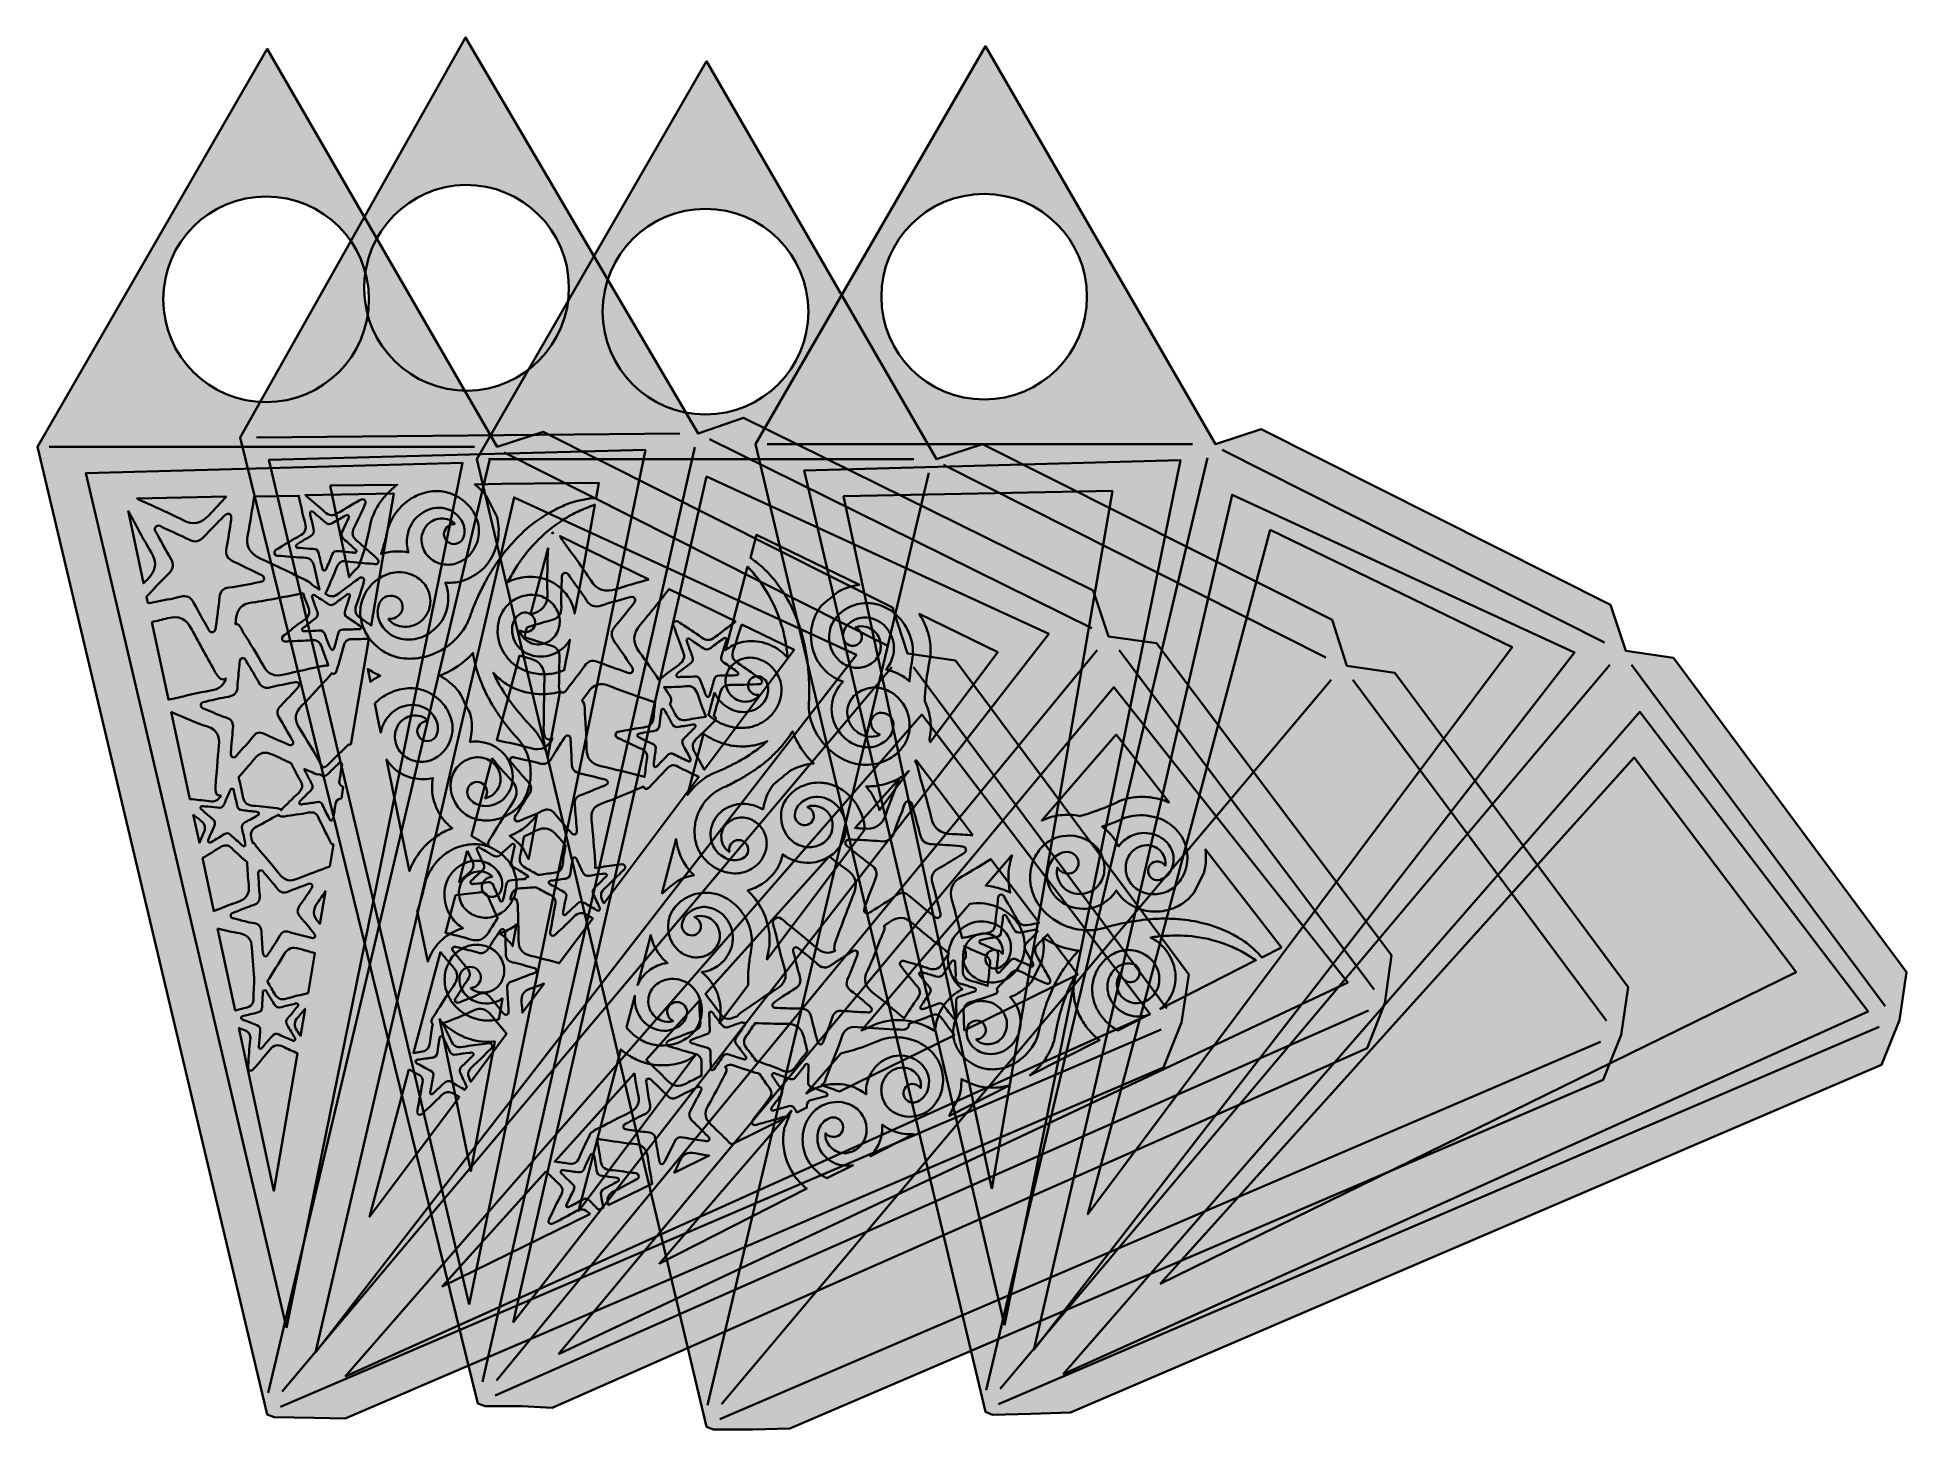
# Model space of a CAD drawing. Header units: inches. Extents: x 0 to 18, y 0 to 13.4.
import ezdxf

# ---------------------------------------------------------------- set-up
doc = ezdxf.new("R2010")
doc.units = ezdxf.units.IN
doc.header["$MEASUREMENT"] = 0
doc.layers.add('Layer 1', color=7, linetype='Continuous')

msp = doc.modelspace()

# ---------------------------------------------------------------- hatches: boundary and pattern name
at = {"layer": 'Layer 1', "true_color": 0x75f400}
h = msp.add_hatch(color=70, dxfattribs=at)
h.dxf.hatch_style = 2
h.paths.add_polyline_path([(2.443, 7.631), (2.454, 7.586), (2.769, 6.301), (2.776, 6.272), (2.799, 6.183), (2.825, 6.078), (3.137, 4.804), (3.164, 4.694), (3.21, 4.506), (3.243, 4.371), (4.254, 0.26), (4.326, 0.232), (4.681, 0.232), (4.972, 0.217), (11.579, 3.132), (11.643, 3.16), (12.832, 3.685), (13.001, 4.119), (13.065, 4.582), (10.799, 7.593), (10.337, 7.657), (10.189, 8.1), (6.818, 9.765), (6.378, 9.615), (4.136, 13.436), (1.964, 9.576)])
edge = h.paths.add_edge_path()
edge.add_spline(control_points=[(2.832, 9.115), (2.832, 9.115), (3.478, 9.121), (3.478, 9.121), (3.426, 9.083), (3.381, 9.04), (3.342, 8.99), (3.307, 8.946), (3.276, 8.899), (3.254, 8.847), (3.24, 8.815), (3.226, 8.783), (3.219, 8.749), (3.201, 8.657), (3.181, 8.565), (3.154, 8.475), (3.139, 8.425), (3.122, 8.376), (3.103, 8.328), (3.103, 8.328), (3.103, 8.328), (3.103, 8.328), (3.069, 8.297), (3.039, 8.264), (3.014, 8.228), (3.014, 8.228), (3.014, 8.228), (3.014, 8.228), (3.014, 8.228), (2.832, 9.115), (2.832, 9.115)], knot_values=[0, 0, 0, 0, 1, 1, 1, 2, 2, 2, 3, 3, 3, 4, 4, 4, 5, 5, 5, 6, 6, 6, 7, 7, 7, 8, 8, 8, 9, 9, 9, 10, 10, 10, 10], degree=3, periodic=1)
edge = h.paths.add_edge_path()
edge.add_spline(control_points=[(3.797, 8.41), (3.76, 8.44), (3.733, 8.479), (3.721, 8.526), (3.707, 8.574), (3.708, 8.622), (3.726, 8.668), (3.739, 8.7), (3.758, 8.729), (3.785, 8.751), (3.829, 8.786), (3.881, 8.801), (3.936, 8.793), (3.971, 8.788), (4.003, 8.774), (4.028, 8.749), (4.029, 8.747), (4.032, 8.746), (4.031, 8.743), (4.029, 8.74), (4.026, 8.742), (4.024, 8.742), (4.004, 8.74), (3.986, 8.736), (3.971, 8.724), (3.929, 8.692), (3.911, 8.64), (3.947, 8.588), (3.982, 8.539), (4.058, 8.536), (4.097, 8.581), (4.115, 8.603), (4.122, 8.629), (4.125, 8.657), (4.129, 8.706), (4.115, 8.75), (4.087, 8.79), (4.036, 8.862), (3.965, 8.899), (3.878, 8.899), (3.806, 8.899), (3.742, 8.872), (3.686, 8.825), (3.626, 8.775), (3.589, 8.71), (3.575, 8.632), (3.565, 8.576), (3.569, 8.521), (3.585, 8.468), (3.585, 8.468), (3.585, 8.468), (3.585, 8.468), (3.507, 8.483), (3.429, 8.481), (3.351, 8.461), (3.342, 8.458), (3.331, 8.456), (3.321, 8.453), (3.325, 8.467), (3.331, 8.481), (3.335, 8.496), (3.35, 8.544), (3.364, 8.592), (3.374, 8.642), (3.381, 8.679), (3.39, 8.714), (3.406, 8.749), (3.443, 8.835), (3.5, 8.906), (3.575, 8.962), (3.61, 8.989), (3.649, 9.01), (3.689, 9.026), (3.746, 9.049), (3.804, 9.06), (3.865, 9.06), (3.911, 9.06), (3.957, 9.05), (4, 9.033), (4.064, 9.008), (4.119, 8.971), (4.167, 8.919), (4.196, 8.888), (4.218, 8.851), (4.235, 8.813), (4.246, 8.785), (4.256, 8.757), (4.261, 8.728), (4.271, 8.672), (4.265, 8.618), (4.247, 8.565), (4.214, 8.471), (4.153, 8.404), (4.06, 8.367), (4.014, 8.349), (3.965, 8.346), (3.917, 8.354), (3.872, 8.361), (3.832, 8.381), (3.797, 8.41)], knot_values=[0, 0, 0, 0, 1, 1, 1, 2, 2, 2, 3, 3, 3, 4, 4, 4, 5, 5, 5, 6, 6, 6, 7, 7, 7, 8, 8, 8, 9, 9, 9, 10, 10, 10, 11, 11, 11, 12, 12, 12, 13, 13, 13, 14, 14, 14, 15, 15, 15, 16, 16, 16, 17, 17, 17, 18, 18, 18, 19, 19, 19, 20, 20, 20, 21, 21, 21, 22, 22, 22, 23, 23, 23, 24, 24, 24, 25, 25, 25, 26, 26, 26, 27, 27, 27, 28, 28, 28, 29, 29, 29, 30, 30, 30, 31, 31, 31, 32, 32, 32, 33, 33, 33, 33], degree=3, periodic=1)
edge = h.paths.add_edge_path()
edge.add_spline(control_points=[(3.193, 7.344), (3.232, 7.318), (3.272, 7.296), (3.314, 7.279), (3.314, 7.279), (3.314, 7.279), (3.314, 7.279), (3.286, 7.265), (3.258, 7.249), (3.233, 7.231), (3.229, 7.228), (3.224, 7.224), (3.219, 7.219), (3.219, 7.219), (3.193, 7.344), (3.193, 7.344), (3.193, 7.344), (3.193, 7.344), (3.193, 7.344)], knot_values=[0, 0, 0, 0, 1, 1, 1, 2, 2, 2, 3, 3, 3, 4, 4, 4, 5, 5, 5, 6, 6, 6, 6], degree=3, periodic=1)
edge = h.paths.add_edge_path()
edge.add_spline(control_points=[(4.807, 7.803), (4.801, 7.862), (4.736, 7.904), (4.681, 7.885), (4.654, 7.875), (4.635, 7.856), (4.619, 7.833), (4.59, 7.793), (4.582, 7.747), (4.586, 7.7), (4.594, 7.612), (4.639, 7.544), (4.714, 7.501), (4.776, 7.465), (4.846, 7.456), (4.917, 7.468), (4.994, 7.482), (5.058, 7.519), (5.11, 7.579), (5.122, 7.594), (5.133, 7.61), (5.143, 7.626), (5.143, 7.626), (5.143, 7.625), (5.143, 7.625), (5.143, 7.625), (5.143, 7.625), (5.143, 7.625), (5.143, 7.625), (5.128, 7.543), (5.128, 7.543), (5.128, 7.543), (5.104, 7.419), (5.104, 7.419), (5.104, 7.419), (5.087, 7.332), (5.087, 7.332), (5.043, 7.314), (4.996, 7.301), (4.946, 7.296), (4.903, 7.29), (4.86, 7.292), (4.815, 7.299), (4.756, 7.308), (4.699, 7.328), (4.646, 7.358), (4.606, 7.382), (4.572, 7.412), (4.542, 7.449), (4.499, 7.503), (4.469, 7.563), (4.454, 7.631), (4.444, 7.672), (4.443, 7.715), (4.449, 7.758), (4.451, 7.788), (4.458, 7.817), (4.468, 7.844), (4.487, 7.897), (4.519, 7.942), (4.561, 7.978), (4.636, 8.043), (4.724, 8.069), (4.822, 8.056), (4.871, 8.049), (4.914, 8.026), (4.953, 7.994), (4.987, 7.965), (5.012, 7.928), (5.029, 7.885), (5.046, 7.839), (5.049, 7.793), (5.037, 7.746), (5.025, 7.697), (5.001, 7.657), (4.961, 7.625), (4.933, 7.604), (4.903, 7.588), (4.868, 7.583), (4.812, 7.575), (4.761, 7.589), (4.717, 7.624), (4.689, 7.646), (4.669, 7.674), (4.66, 7.708), (4.66, 7.71), (4.657, 7.713), (4.66, 7.714), (4.662, 7.717), (4.664, 7.713), (4.665, 7.713), (4.682, 7.704), (4.7, 7.699), (4.719, 7.701), (4.771, 7.704), (4.812, 7.74), (4.807, 7.803)], knot_values=[0, 0, 0, 0, 1, 1, 1, 2, 2, 2, 3, 3, 3, 4, 4, 4, 5, 5, 5, 6, 6, 6, 7, 7, 7, 8, 8, 8, 9, 9, 9, 10, 10, 10, 11, 11, 11, 12, 12, 12, 13, 13, 13, 14, 14, 14, 15, 15, 15, 16, 16, 16, 17, 17, 17, 18, 18, 18, 19, 19, 19, 20, 20, 20, 21, 21, 21, 22, 22, 22, 23, 23, 23, 24, 24, 24, 25, 25, 25, 26, 26, 26, 27, 27, 27, 28, 28, 28, 29, 29, 29, 30, 30, 30, 31, 31, 31, 32, 32, 32, 32], degree=3, periodic=1)
edge = h.paths.add_edge_path()
edge.add_spline(control_points=[(6.644, 7.525), (6.644, 7.525), (6.644, 7.525), (6.644, 7.525), (6.644, 7.525), (6.856, 8.331), (6.856, 8.331), (6.867, 8.319), (6.878, 8.307), (6.889, 8.294), (6.924, 8.256), (6.957, 8.214), (6.986, 8.172), (7.051, 8.081), (7.104, 7.982), (7.144, 7.878), (7.181, 7.785), (7.207, 7.689), (7.224, 7.592), (7.232, 7.544), (7.238, 7.497), (7.243, 7.45), (7.225, 7.472), (7.204, 7.492), (7.182, 7.51), (7.128, 7.554), (7.065, 7.583), (6.997, 7.601), (6.926, 7.618), (6.857, 7.618), (6.789, 7.599), (6.735, 7.583), (6.686, 7.56), (6.644, 7.525)], knot_values=[0, 0, 0, 0, 1, 1, 1, 2, 2, 2, 3, 3, 3, 4, 4, 4, 5, 5, 5, 6, 6, 6, 7, 7, 7, 8, 8, 8, 9, 9, 9, 10, 10, 10, 11, 11, 11, 11], degree=3, periodic=1)
edge = h.paths.add_edge_path()
edge.add_spline(control_points=[(3.979, 4.176), (3.964, 4.204), (3.953, 4.232), (3.944, 4.262), (3.931, 4.319), (3.931, 4.376), (3.944, 4.433), (3.971, 4.535), (4.029, 4.611), (4.124, 4.657), (4.171, 4.681), (4.221, 4.688), (4.272, 4.683), (4.319, 4.679), (4.364, 4.662), (4.403, 4.635), (4.444, 4.606), (4.475, 4.568), (4.493, 4.519), (4.511, 4.471), (4.515, 4.421), (4.5, 4.371), (4.489, 4.336), (4.472, 4.304), (4.446, 4.279), (4.403, 4.239), (4.35, 4.219), (4.29, 4.222), (4.253, 4.225), (4.219, 4.236), (4.19, 4.26), (4.189, 4.261), (4.186, 4.262), (4.186, 4.265), (4.188, 4.268), (4.19, 4.267), (4.193, 4.268), (4.212, 4.271), (4.231, 4.278), (4.246, 4.292), (4.287, 4.328), (4.301, 4.385), (4.258, 4.436), (4.218, 4.485), (4.137, 4.481), (4.1, 4.429), (4.082, 4.406), (4.078, 4.376), (4.078, 4.347), (4.078, 4.296), (4.096, 4.25), (4.129, 4.212), (4.189, 4.142), (4.267, 4.111), (4.358, 4.118), (4.408, 4.122), (4.453, 4.139), (4.493, 4.164), (4.493, 4.164), (4.493, 4.164), (4.493, 4.164), (4.493, 4.164), (4.493, 4.164), (4.493, 4.164), (4.493, 4.164), (4.475, 4.071), (4.475, 4.071), (4.475, 4.071), (4.456, 3.964), (4.456, 3.964), (4.432, 3.958), (4.408, 3.956), (4.385, 3.953), (4.336, 3.949), (4.289, 3.954), (4.242, 3.968), (4.172, 3.987), (4.111, 4.022), (4.058, 4.072), (4.026, 4.101), (4, 4.136), (3.979, 4.176)], knot_values=[0, 0, 0, 0, 1, 1, 1, 2, 2, 2, 3, 3, 3, 4, 4, 4, 5, 5, 5, 6, 6, 6, 7, 7, 7, 8, 8, 8, 9, 9, 9, 10, 10, 10, 11, 11, 11, 12, 12, 12, 13, 13, 13, 14, 14, 14, 15, 15, 15, 16, 16, 16, 17, 17, 17, 18, 18, 18, 19, 19, 19, 20, 20, 20, 21, 21, 21, 22, 22, 22, 23, 23, 23, 24, 24, 24, 25, 25, 25, 26, 26, 26, 27, 27, 27, 27], degree=3, periodic=1)
edge = h.paths.add_edge_path()
edge.add_spline(control_points=[(4.603, 5.751), (4.682, 5.789), (4.749, 5.842), (4.804, 5.91), (4.811, 5.918), (4.818, 5.928), (4.825, 5.936), (4.825, 5.936), (4.753, 5.551), (4.753, 5.551), (4.753, 5.551), (4.744, 5.51), (4.744, 5.51), (4.726, 5.544), (4.708, 5.579), (4.69, 5.614), (4.678, 5.631), (4.664, 5.646), (4.649, 5.661), (4.622, 5.689), (4.593, 5.712), (4.562, 5.735), (4.562, 5.735), (4.562, 5.735), (4.562, 5.735), (4.578, 5.74), (4.59, 5.746), (4.603, 5.751)], knot_values=[0, 0, 0, 0, 1, 1, 1, 2, 2, 2, 3, 3, 3, 4, 4, 4, 5, 5, 5, 6, 6, 6, 7, 7, 7, 8, 8, 8, 9, 9, 9, 9], degree=3, periodic=1)
edge = h.paths.add_edge_path()
edge.add_spline(control_points=[(4.493, 4.803), (4.543, 4.822), (4.589, 4.847), (4.629, 4.881), (4.629, 4.881), (4.59, 4.669), (4.59, 4.669), (4.59, 4.669), (4.59, 4.669), (4.59, 4.669), (4.567, 4.706), (4.539, 4.736), (4.506, 4.764), (4.492, 4.775), (4.478, 4.785), (4.464, 4.794), (4.464, 4.794), (4.464, 4.794), (4.464, 4.794), (4.472, 4.796), (4.483, 4.8), (4.493, 4.803)], knot_values=[0, 0, 0, 0, 1, 1, 1, 2, 2, 2, 3, 3, 3, 4, 4, 4, 5, 5, 5, 6, 6, 6, 7, 7, 7, 7], degree=3, periodic=1)
edge = h.paths.add_edge_path()
edge.add_spline(control_points=[(5.039, 7.081), (5.039, 7.081), (4.962, 6.672), (4.962, 6.672), (4.962, 6.672), (4.929, 6.494), (4.929, 6.494), (4.929, 6.494), (4.929, 6.494), (4.929, 6.494), (4.926, 6.504), (4.924, 6.515), (4.921, 6.525), (4.906, 6.579), (4.883, 6.631), (4.854, 6.679), (4.836, 6.71), (4.818, 6.739), (4.793, 6.764), (4.728, 6.832), (4.667, 6.901), (4.608, 6.975), (4.556, 7.042), (4.508, 7.113), (4.465, 7.186), (4.443, 7.225), (4.422, 7.267), (4.404, 7.307), (4.436, 7.271), (4.472, 7.239), (4.512, 7.211), (4.551, 7.185), (4.592, 7.162), (4.635, 7.146), (4.685, 7.126), (4.736, 7.113), (4.789, 7.107), (4.836, 7.101), (4.885, 7.099), (4.932, 7.104), (4.971, 7.107), (5.008, 7.114), (5.044, 7.122), (5.044, 7.122), (5.044, 7.122), (5.044, 7.122), (5.044, 7.122), (5.039, 7.081), (5.039, 7.081)], knot_values=[0, 0, 0, 0, 1, 1, 1, 2, 2, 2, 3, 3, 3, 4, 4, 4, 5, 5, 5, 6, 6, 6, 7, 7, 7, 8, 8, 8, 9, 9, 9, 10, 10, 10, 11, 11, 11, 12, 12, 12, 13, 13, 13, 14, 14, 14, 15, 15, 15, 16, 16, 16, 16], degree=3, periodic=1)
edge = h.paths.add_edge_path()
edge.add_spline(control_points=[(3.982, 7.322), (4.054, 7.362), (4.121, 7.411), (4.179, 7.468), (4.189, 7.478), (4.199, 7.488), (4.208, 7.499), (4.21, 7.492), (4.21, 7.485), (4.211, 7.478), (4.224, 7.403), (4.243, 7.331), (4.269, 7.258), (4.286, 7.214), (4.304, 7.171), (4.325, 7.128), (4.346, 7.085), (4.368, 7.043), (4.393, 7.001), (4.411, 6.971), (4.431, 6.94), (4.45, 6.911), (4.472, 6.878), (4.497, 6.844), (4.522, 6.811), (4.553, 6.771), (4.583, 6.732), (4.618, 6.696), (4.644, 6.668), (4.668, 6.64), (4.688, 6.608), (4.736, 6.528), (4.761, 6.44), (4.764, 6.346), (4.765, 6.301), (4.76, 6.258), (4.75, 6.215), (4.736, 6.156), (4.711, 6.101), (4.675, 6.051), (4.649, 6.014), (4.615, 5.982), (4.576, 5.956), (4.519, 5.917), (4.457, 5.893), (4.387, 5.885), (4.344, 5.879), (4.303, 5.882), (4.261, 5.89), (4.232, 5.896), (4.204, 5.904), (4.178, 5.918), (4.128, 5.942), (4.086, 5.978), (4.054, 6.024), (3.997, 6.106), (3.978, 6.194), (4.001, 6.292), (4.013, 6.34), (4.038, 6.382), (4.074, 6.417), (4.106, 6.449), (4.144, 6.471), (4.189, 6.483), (4.236, 6.496), (4.282, 6.496), (4.328, 6.479), (4.375, 6.463), (4.414, 6.435), (4.44, 6.393), (4.46, 6.364), (4.472, 6.332), (4.474, 6.297), (4.476, 6.24), (4.458, 6.19), (4.419, 6.149), (4.394, 6.122), (4.365, 6.106), (4.331, 6.099), (4.328, 6.099), (4.326, 6.097), (4.325, 6.099), (4.324, 6.101), (4.326, 6.103), (4.328, 6.104), (4.337, 6.121), (4.344, 6.137), (4.343, 6.157), (4.342, 6.21), (4.308, 6.254), (4.246, 6.254), (4.186, 6.254), (4.139, 6.193), (4.154, 6.135), (4.161, 6.107), (4.179, 6.086), (4.2, 6.068), (4.237, 6.036), (4.282, 6.022), (4.331, 6.022), (4.418, 6.024), (4.489, 6.061), (4.539, 6.133), (4.581, 6.193), (4.596, 6.261), (4.589, 6.333), (4.582, 6.412), (4.551, 6.479), (4.496, 6.536), (4.444, 6.589), (4.382, 6.619), (4.311, 6.636), (4.267, 6.646), (4.222, 6.647), (4.178, 6.64), (4.178, 6.64), (4.178, 6.64), (4.178, 6.64), (4.194, 6.7), (4.2, 6.761), (4.196, 6.824), (4.193, 6.856), (4.188, 6.888), (4.179, 6.918), (4.144, 6.985), (4.111, 7.053), (4.076, 7.119), (4.064, 7.136), (4.05, 7.151), (4.035, 7.167), (3.993, 7.21), (3.947, 7.244), (3.896, 7.274), (3.893, 7.275), (3.889, 7.278), (3.886, 7.279), (3.886, 7.279), (3.886, 7.279), (3.886, 7.279), (3.886, 7.279), (3.886, 7.279), (3.886, 7.279), (3.918, 7.292), (3.951, 7.306), (3.982, 7.322)], knot_values=[0, 0, 0, 0, 1, 1, 1, 2, 2, 2, 3, 3, 3, 4, 4, 4, 5, 5, 5, 6, 6, 6, 7, 7, 7, 8, 8, 8, 9, 9, 9, 10, 10, 10, 11, 11, 11, 12, 12, 12, 13, 13, 13, 14, 14, 14, 15, 15, 15, 16, 16, 16, 17, 17, 17, 18, 18, 18, 19, 19, 19, 20, 20, 20, 21, 21, 21, 22, 22, 22, 23, 23, 23, 24, 24, 24, 25, 25, 25, 26, 26, 26, 27, 27, 27, 28, 28, 28, 29, 29, 29, 30, 30, 30, 31, 31, 31, 32, 32, 32, 33, 33, 33, 34, 34, 34, 35, 35, 35, 36, 36, 36, 37, 37, 37, 38, 38, 38, 39, 39, 39, 40, 40, 40, 41, 41, 41, 42, 42, 42, 43, 43, 43, 44, 44, 44, 45, 45, 45, 46, 46, 46, 47, 47, 47, 48, 48, 48, 48], degree=3, periodic=1)
edge = h.paths.add_edge_path()
edge.add_spline(control_points=[(3.301, 6.815), (3.301, 6.815), (3.261, 7.011), (3.261, 7.011), (3.279, 7.029), (3.299, 7.046), (3.319, 7.061), (3.354, 7.088), (3.393, 7.108), (3.433, 7.125), (3.49, 7.147), (3.549, 7.158), (3.61, 7.158), (3.656, 7.158), (3.701, 7.149), (3.744, 7.132), (3.81, 7.107), (3.864, 7.069), (3.911, 7.018), (3.94, 6.986), (3.962, 6.95), (3.979, 6.911), (3.99, 6.883), (4, 6.856), (4.006, 6.826), (4.015, 6.771), (4.01, 6.717), (3.992, 6.664), (3.958, 6.569), (3.897, 6.503), (3.804, 6.465), (3.758, 6.447), (3.71, 6.444), (3.661, 6.453), (3.615, 6.461), (3.576, 6.481), (3.54, 6.51), (3.503, 6.542), (3.476, 6.579), (3.464, 6.626), (3.45, 6.674), (3.451, 6.722), (3.469, 6.768), (3.482, 6.8), (3.501, 6.829), (3.528, 6.851), (3.572, 6.886), (3.624, 6.901), (3.679, 6.893), (3.714, 6.888), (3.746, 6.874), (3.771, 6.849), (3.772, 6.847), (3.775, 6.846), (3.774, 6.843), (3.772, 6.84), (3.769, 6.842), (3.767, 6.842), (3.747, 6.84), (3.731, 6.836), (3.714, 6.824), (3.672, 6.792), (3.654, 6.74), (3.69, 6.688), (3.725, 6.637), (3.801, 6.635), (3.84, 6.681), (3.858, 6.701), (3.865, 6.729), (3.868, 6.756), (3.872, 6.804), (3.858, 6.849), (3.831, 6.889), (3.779, 6.961), (3.708, 6.997), (3.621, 6.997), (3.549, 6.997), (3.485, 6.971), (3.429, 6.924), (3.369, 6.874), (3.332, 6.808), (3.318, 6.731), (3.318, 6.731), (3.318, 6.729), (3.318, 6.729), (3.318, 6.729), (3.301, 6.815), (3.301, 6.815)], knot_values=[0, 0, 0, 0, 1, 1, 1, 2, 2, 2, 3, 3, 3, 4, 4, 4, 5, 5, 5, 6, 6, 6, 7, 7, 7, 8, 8, 8, 9, 9, 9, 10, 10, 10, 11, 11, 11, 12, 12, 12, 13, 13, 13, 14, 14, 14, 15, 15, 15, 16, 16, 16, 17, 17, 17, 18, 18, 18, 19, 19, 19, 20, 20, 20, 21, 21, 21, 22, 22, 22, 23, 23, 23, 24, 24, 24, 25, 25, 25, 26, 26, 26, 27, 27, 27, 28, 28, 28, 29, 29, 29, 29], degree=3, periodic=1)
edge = h.paths.add_edge_path()
edge.add_spline(control_points=[(3.582, 5.45), (3.582, 5.45), (3.374, 6.471), (3.374, 6.471), (3.39, 6.443), (3.411, 6.418), (3.435, 6.396), (3.497, 6.335), (3.572, 6.3), (3.657, 6.286), (3.712, 6.278), (3.768, 6.279), (3.822, 6.292), (3.822, 6.292), (3.822, 6.292), (3.822, 6.292), (3.811, 6.232), (3.81, 6.171), (3.822, 6.11), (3.835, 6.044), (3.86, 5.985), (3.896, 5.929), (3.926, 5.882), (3.964, 5.842), (4.007, 5.808), (4.007, 5.808), (4.007, 5.808), (4.007, 5.808), (3.997, 5.806), (3.989, 5.801), (3.979, 5.797), (3.935, 5.778), (3.893, 5.756), (3.853, 5.728), (3.796, 5.688), (3.746, 5.642), (3.703, 5.588), (3.668, 5.543), (3.637, 5.496), (3.615, 5.444), (3.608, 5.428), (3.6, 5.411), (3.594, 5.394), (3.594, 5.394), (3.582, 5.45), (3.582, 5.45)], knot_values=[0, 0, 0, 0, 1, 1, 1, 2, 2, 2, 3, 3, 3, 4, 4, 4, 5, 5, 5, 6, 6, 6, 7, 7, 7, 8, 8, 8, 9, 9, 9, 10, 10, 10, 11, 11, 11, 12, 12, 12, 13, 13, 13, 14, 14, 14, 15, 15, 15, 15], degree=3, periodic=1)
edge = h.paths.add_edge_path()
edge.add_spline(control_points=[(3.671, 5.011), (3.681, 5.037), (3.689, 5.064), (3.697, 5.09), (3.712, 5.139), (3.726, 5.186), (3.736, 5.236), (3.743, 5.274), (3.753, 5.308), (3.768, 5.343), (3.806, 5.429), (3.862, 5.5), (3.937, 5.557), (3.972, 5.583), (4.011, 5.604), (4.051, 5.621), (4.108, 5.643), (4.167, 5.654), (4.228, 5.654), (4.274, 5.654), (4.319, 5.644), (4.363, 5.628), (4.428, 5.603), (4.482, 5.565), (4.529, 5.514), (4.558, 5.482), (4.581, 5.446), (4.597, 5.407), (4.608, 5.381), (4.618, 5.351), (4.624, 5.322), (4.633, 5.267), (4.628, 5.212), (4.61, 5.16), (4.576, 5.065), (4.515, 4.999), (4.422, 4.961), (4.376, 4.943), (4.328, 4.939), (4.279, 4.949), (4.235, 4.957), (4.194, 4.976), (4.158, 5.006), (4.121, 5.036), (4.094, 5.075), (4.082, 5.122), (4.068, 5.169), (4.069, 5.218), (4.087, 5.264), (4.1, 5.296), (4.119, 5.325), (4.147, 5.347), (4.192, 5.382), (4.243, 5.397), (4.299, 5.389), (4.333, 5.383), (4.365, 5.369), (4.39, 5.344), (4.392, 5.343), (4.394, 5.342), (4.394, 5.339), (4.393, 5.336), (4.39, 5.338), (4.387, 5.338), (4.368, 5.336), (4.35, 5.332), (4.335, 5.319), (4.293, 5.288), (4.275, 5.235), (4.311, 5.183), (4.346, 5.135), (4.422, 5.132), (4.461, 5.176), (4.479, 5.199), (4.486, 5.225), (4.489, 5.253), (4.493, 5.301), (4.479, 5.346), (4.45, 5.386), (4.399, 5.458), (4.328, 5.493), (4.24, 5.494), (4.168, 5.494), (4.104, 5.468), (4.049, 5.421), (3.989, 5.369), (3.951, 5.306), (3.937, 5.228), (3.925, 5.156), (3.935, 5.086), (3.962, 5.018), (3.983, 4.969), (4.014, 4.928), (4.051, 4.89), (4.069, 4.872), (4.089, 4.857), (4.11, 4.843), (4.11, 4.843), (4.11, 4.843), (4.11, 4.843), (4.11, 4.843), (4.11, 4.843), (4.11, 4.843), (4.085, 4.836), (4.06, 4.828), (4.035, 4.815), (3.965, 4.782), (3.904, 4.736), (3.857, 4.676), (3.819, 4.629), (3.79, 4.578), (3.771, 4.521), (3.771, 4.521), (3.714, 4.797), (3.714, 4.797), (3.714, 4.797), (3.671, 5.011), (3.671, 5.011)], knot_values=[0, 0, 0, 0, 1, 1, 1, 2, 2, 2, 3, 3, 3, 4, 4, 4, 5, 5, 5, 6, 6, 6, 7, 7, 7, 8, 8, 8, 9, 9, 9, 10, 10, 10, 11, 11, 11, 12, 12, 12, 13, 13, 13, 14, 14, 14, 15, 15, 15, 16, 16, 16, 17, 17, 17, 18, 18, 18, 19, 19, 19, 20, 20, 20, 21, 21, 21, 22, 22, 22, 23, 23, 23, 24, 24, 24, 25, 25, 25, 26, 26, 26, 27, 27, 27, 28, 28, 28, 29, 29, 29, 30, 30, 30, 31, 31, 31, 32, 32, 32, 33, 33, 33, 34, 34, 34, 35, 35, 35, 36, 36, 36, 37, 37, 37, 38, 38, 38, 39, 39, 39, 39], degree=3, periodic=1)
edge = h.paths.add_edge_path()
edge.add_spline(control_points=[(3.885, 3.971), (3.889, 3.964), (3.893, 3.957), (3.897, 3.95), (3.913, 3.935), (3.928, 3.919), (3.944, 3.904), (3.992, 3.864), (4.042, 3.831), (4.099, 3.804), (4.182, 3.765), (4.269, 3.747), (4.361, 3.747), (4.381, 3.747), (4.4, 3.749), (4.419, 3.75), (4.419, 3.75), (4.419, 3.75), (4.419, 3.75), (4.419, 3.75), (4.186, 2.5), (4.186, 2.5), (4.186, 2.5), (3.885, 3.971), (3.885, 3.971)], knot_values=[0, 0, 0, 0, 1, 1, 1, 2, 2, 2, 3, 3, 3, 4, 4, 4, 5, 5, 5, 6, 6, 6, 7, 7, 7, 8, 8, 8, 8], degree=3, periodic=1)
edge = h.paths.add_edge_path()
edge.add_spline(control_points=[(6.538, 7.117), (6.562, 7.06), (6.601, 7.013), (6.656, 6.978), (6.714, 6.94), (6.778, 6.922), (6.846, 6.931), (6.929, 6.94), (6.992, 6.981), (7.031, 7.054), (7.053, 7.094), (7.06, 7.136), (7.05, 7.182), (7.044, 7.207), (7.035, 7.232), (7.014, 7.25), (6.971, 7.289), (6.899, 7.278), (6.872, 7.228), (6.844, 7.175), (6.868, 7.129), (6.911, 7.104), (6.928, 7.094), (6.944, 7.092), (6.962, 7.093), (6.965, 7.093), (6.967, 7.094), (6.968, 7.092), (6.969, 7.09), (6.967, 7.088), (6.965, 7.086), (6.944, 7.06), (6.917, 7.043), (6.885, 7.035), (6.832, 7.021), (6.782, 7.029), (6.736, 7.057), (6.707, 7.075), (6.686, 7.1), (6.669, 7.128), (6.646, 7.169), (6.639, 7.214), (6.646, 7.26), (6.653, 7.304), (6.672, 7.343), (6.704, 7.376), (6.735, 7.407), (6.769, 7.431), (6.811, 7.442), (6.856, 7.456), (6.901, 7.457), (6.947, 7.444), (7.039, 7.419), (7.107, 7.364), (7.15, 7.279), (7.174, 7.232), (7.186, 7.182), (7.183, 7.129), (7.182, 7.101), (7.176, 7.075), (7.169, 7.047), (7.158, 7.008), (7.142, 6.972), (7.118, 6.94), (7.081, 6.888), (7.033, 6.846), (6.975, 6.817), (6.936, 6.797), (6.894, 6.783), (6.851, 6.778), (6.794, 6.771), (6.738, 6.775), (6.681, 6.79), (6.64, 6.801), (6.601, 6.817), (6.565, 6.837), (6.533, 6.856), (6.504, 6.876), (6.478, 6.899), (6.478, 6.899), (6.538, 7.117), (6.538, 7.117)], knot_values=[0, 0, 0, 0, 1, 1, 1, 2, 2, 2, 3, 3, 3, 4, 4, 4, 5, 5, 5, 6, 6, 6, 7, 7, 7, 8, 8, 8, 9, 9, 9, 10, 10, 10, 11, 11, 11, 12, 12, 12, 13, 13, 13, 14, 14, 14, 15, 15, 15, 16, 16, 16, 17, 17, 17, 18, 18, 18, 19, 19, 19, 20, 20, 20, 21, 21, 21, 22, 22, 22, 23, 23, 23, 24, 24, 24, 25, 25, 25, 26, 26, 26, 27, 27, 27, 27], degree=3, periodic=1)
edge = h.paths.add_edge_path()
edge.add_spline(control_points=[(6.308, 6.169), (6.297, 6.157), (6.288, 6.143), (6.278, 6.129), (6.278, 6.129), (6.432, 6.718), (6.432, 6.718), (6.432, 6.718), (6.432, 6.718), (6.432, 6.718), (6.456, 6.701), (6.481, 6.686), (6.507, 6.672), (6.547, 6.65), (6.59, 6.635), (6.635, 6.621), (6.683, 6.606), (6.733, 6.599), (6.785, 6.597), (6.829, 6.596), (6.872, 6.599), (6.917, 6.607), (6.962, 6.615), (7.006, 6.629), (7.047, 6.649), (7.017, 6.619), (6.983, 6.593), (6.95, 6.568), (6.886, 6.521), (6.818, 6.478), (6.747, 6.44), (6.669, 6.399), (6.589, 6.361), (6.508, 6.328), (6.478, 6.315), (6.45, 6.297), (6.424, 6.278), (6.379, 6.247), (6.342, 6.21), (6.308, 6.169)], knot_values=[0, 0, 0, 0, 1, 1, 1, 2, 2, 2, 3, 3, 3, 4, 4, 4, 5, 5, 5, 6, 6, 6, 7, 7, 7, 8, 8, 8, 9, 9, 9, 10, 10, 10, 11, 11, 11, 12, 12, 12, 13, 13, 13, 13], degree=3, periodic=1)
edge = h.paths.add_edge_path()
edge.add_spline(control_points=[(7.007, 5.987), (6.999, 5.993), (6.99, 5.997), (6.982, 6.001), (6.953, 6.017), (6.921, 6.028), (6.888, 6.035), (6.819, 6.049), (6.753, 6.044), (6.689, 6.019), (6.619, 5.992), (6.568, 5.946), (6.533, 5.881), (6.501, 5.821), (6.49, 5.757), (6.506, 5.69), (6.524, 5.61), (6.572, 5.55), (6.65, 5.517), (6.692, 5.499), (6.736, 5.493), (6.781, 5.507), (6.806, 5.514), (6.829, 5.525), (6.844, 5.547), (6.879, 5.592), (6.86, 5.663), (6.807, 5.685), (6.751, 5.708), (6.707, 5.682), (6.686, 5.638), (6.679, 5.621), (6.678, 5.604), (6.681, 5.586), (6.681, 5.585), (6.683, 5.582), (6.681, 5.581), (6.679, 5.579), (6.676, 5.582), (6.675, 5.583), (6.646, 5.603), (6.626, 5.628), (6.615, 5.66), (6.596, 5.71), (6.599, 5.76), (6.622, 5.807), (6.636, 5.836), (6.66, 5.86), (6.688, 5.878), (6.726, 5.904), (6.771, 5.914), (6.818, 5.91), (6.864, 5.906), (6.906, 5.889), (6.942, 5.861), (6.976, 5.833), (7.003, 5.801), (7.019, 5.761), (7.038, 5.718), (7.044, 5.672), (7.038, 5.626), (7.022, 5.533), (6.974, 5.464), (6.893, 5.415), (6.849, 5.389), (6.799, 5.374), (6.746, 5.372), (6.718, 5.371), (6.69, 5.375), (6.662, 5.381), (6.622, 5.389), (6.585, 5.403), (6.549, 5.424), (6.492, 5.457), (6.444, 5.501), (6.408, 5.556), (6.383, 5.593), (6.365, 5.632), (6.356, 5.675), (6.343, 5.731), (6.34, 5.787), (6.349, 5.844), (6.356, 5.885), (6.367, 5.924), (6.383, 5.961), (6.419, 6.042), (6.474, 6.107), (6.546, 6.158), (6.575, 6.179), (6.606, 6.194), (6.639, 6.208), (6.682, 6.226), (6.724, 6.249), (6.765, 6.272), (6.799, 6.29), (6.832, 6.31), (6.865, 6.331), (6.893, 6.349), (6.921, 6.367), (6.949, 6.386), (6.985, 6.412), (7.019, 6.44), (7.054, 6.469), (7.088, 6.499), (7.119, 6.529), (7.15, 6.561), (7.199, 6.612), (7.243, 6.668), (7.281, 6.728), (7.285, 6.733), (7.288, 6.739), (7.29, 6.744), (7.294, 6.732), (7.3, 6.719), (7.304, 6.707), (7.335, 6.635), (7.376, 6.568), (7.425, 6.507), (7.446, 6.481), (7.469, 6.456), (7.494, 6.432), (7.494, 6.432), (7.494, 6.432), (7.494, 6.432), (7.492, 6.432), (7.488, 6.432), (7.485, 6.431), (7.429, 6.425), (7.375, 6.411), (7.324, 6.39), (7.306, 6.383), (7.288, 6.375), (7.271, 6.365), (7.217, 6.321), (7.161, 6.275), (7.107, 6.231), (7.089, 6.207), (7.072, 6.182), (7.058, 6.156), (7.031, 6.1), (7.014, 6.046), (7.007, 5.987)], knot_values=[0, 0, 0, 0, 1, 1, 1, 2, 2, 2, 3, 3, 3, 4, 4, 4, 5, 5, 5, 6, 6, 6, 7, 7, 7, 8, 8, 8, 9, 9, 9, 10, 10, 10, 11, 11, 11, 12, 12, 12, 13, 13, 13, 14, 14, 14, 15, 15, 15, 16, 16, 16, 17, 17, 17, 18, 18, 18, 19, 19, 19, 20, 20, 20, 21, 21, 21, 22, 22, 22, 23, 23, 23, 24, 24, 24, 25, 25, 25, 26, 26, 26, 27, 27, 27, 28, 28, 28, 29, 29, 29, 30, 30, 30, 31, 31, 31, 32, 32, 32, 33, 33, 33, 34, 34, 34, 35, 35, 35, 36, 36, 36, 37, 37, 37, 38, 38, 38, 39, 39, 39, 40, 40, 40, 41, 41, 41, 42, 42, 42, 43, 43, 43, 44, 44, 44, 45, 45, 45, 46, 46, 46, 47, 47, 47, 47], degree=3, periodic=1)
edge = h.paths.add_edge_path()
edge.add_spline(control_points=[(6.028, 5.176), (6.028, 5.176), (6.167, 5.704), (6.167, 5.704), (6.171, 5.668), (6.178, 5.633), (6.189, 5.597), (6.214, 5.518), (6.253, 5.447), (6.31, 5.385), (6.318, 5.375), (6.328, 5.365), (6.338, 5.356), (6.303, 5.349), (6.268, 5.339), (6.235, 5.325), (6.217, 5.318), (6.199, 5.31), (6.182, 5.3), (6.129, 5.26), (6.078, 5.218), (6.028, 5.176)], knot_values=[0, 0, 0, 0, 1, 1, 1, 2, 2, 2, 3, 3, 3, 4, 4, 4, 5, 5, 5, 6, 6, 6, 7, 7, 7, 7], degree=3, periodic=1)
edge = h.paths.add_edge_path()
edge.add_spline(control_points=[(5.796, 4.297), (5.796, 4.297), (5.796, 4.297), (5.796, 4.297), (5.796, 4.297), (5.922, 4.778), (5.922, 4.778), (5.928, 4.75), (5.935, 4.724), (5.946, 4.697), (5.971, 4.632), (6.011, 4.576), (6.061, 4.528), (6.068, 4.521), (6.076, 4.514), (6.085, 4.508), (6.069, 4.506), (6.053, 4.503), (6.036, 4.499), (5.986, 4.485), (5.939, 4.462), (5.899, 4.429), (5.853, 4.393), (5.818, 4.349), (5.794, 4.296), (5.794, 4.296), (5.796, 4.297), (5.796, 4.297)], knot_values=[0, 0, 0, 0, 1, 1, 1, 2, 2, 2, 3, 3, 3, 4, 4, 4, 5, 5, 5, 6, 6, 6, 7, 7, 7, 8, 8, 8, 9, 9, 9, 9], degree=3, periodic=1)
edge = h.paths.add_edge_path()
edge.add_spline(control_points=[(5.688, 3.886), (5.688, 3.886), (5.768, 4.19), (5.768, 4.19), (5.768, 4.19), (5.768, 4.19), (5.768, 4.19), (5.768, 4.19), (5.768, 4.192), (5.768, 4.192), (5.764, 4.14), (5.771, 4.089), (5.792, 4.039), (5.819, 3.972), (5.864, 3.919), (5.929, 3.886), (6.007, 3.844), (6.087, 3.843), (6.165, 3.881), (6.208, 3.901), (6.242, 3.933), (6.26, 3.978), (6.269, 4.003), (6.276, 4.029), (6.269, 4.057), (6.256, 4.115), (6.186, 4.149), (6.133, 4.122), (6.078, 4.094), (6.069, 4.04), (6.093, 3.993), (6.101, 3.975), (6.115, 3.962), (6.132, 3.953), (6.133, 3.951), (6.137, 3.951), (6.137, 3.949), (6.137, 3.946), (6.135, 3.946), (6.132, 3.946), (6.097, 3.936), (6.064, 3.939), (6.031, 3.951), (5.976, 3.971), (5.937, 4.007), (5.914, 4.058), (5.9, 4.09), (5.896, 4.124), (5.899, 4.158), (5.903, 4.207), (5.925, 4.25), (5.958, 4.285), (5.992, 4.319), (6.032, 4.34), (6.079, 4.35), (6.124, 4.358), (6.168, 4.357), (6.212, 4.343), (6.26, 4.328), (6.301, 4.303), (6.333, 4.265), (6.399, 4.19), (6.424, 4.103), (6.41, 4.006), (6.403, 3.951), (6.382, 3.901), (6.349, 3.858), (6.331, 3.835), (6.31, 3.815), (6.288, 3.797), (6.254, 3.771), (6.218, 3.75), (6.178, 3.736), (6.114, 3.714), (6.047, 3.707), (5.978, 3.715), (5.932, 3.721), (5.887, 3.735), (5.846, 3.756), (5.792, 3.783), (5.744, 3.821), (5.704, 3.867), (5.699, 3.872), (5.693, 3.879), (5.688, 3.886)], knot_values=[0, 0, 0, 0, 1, 1, 1, 2, 2, 2, 3, 3, 3, 4, 4, 4, 5, 5, 5, 6, 6, 6, 7, 7, 7, 8, 8, 8, 9, 9, 9, 10, 10, 10, 11, 11, 11, 12, 12, 12, 13, 13, 13, 14, 14, 14, 15, 15, 15, 16, 16, 16, 17, 17, 17, 18, 18, 18, 19, 19, 19, 20, 20, 20, 21, 21, 21, 22, 22, 22, 23, 23, 23, 24, 24, 24, 25, 25, 25, 26, 26, 26, 27, 27, 27, 28, 28, 28, 28], degree=3, periodic=1)
edge = h.paths.add_edge_path()
edge.add_spline(control_points=[(6.038, 3.2), (6.038, 3.2), (5.846, 2.944), (5.846, 2.944), (5.846, 2.944), (5.224, 2.115), (5.224, 2.115), (5.224, 2.115), (5.633, 3.675), (5.633, 3.675), (5.633, 3.675), (5.633, 3.675), (5.633, 3.675), (5.647, 3.664), (5.661, 3.651), (5.676, 3.64), (5.714, 3.612), (5.754, 3.59), (5.797, 3.571), (5.878, 3.536), (5.961, 3.518), (6.049, 3.521), (6.107, 3.522), (6.165, 3.532), (6.221, 3.549), (6.24, 3.554), (6.26, 3.561), (6.279, 3.569), (6.306, 3.587), (6.332, 3.606), (6.358, 3.624), (6.358, 3.624), (6.038, 3.2), (6.038, 3.2)], knot_values=[0, 0, 0, 0, 1, 1, 1, 2, 2, 2, 3, 3, 3, 4, 4, 4, 5, 5, 5, 6, 6, 6, 7, 7, 7, 8, 8, 8, 9, 9, 9, 10, 10, 10, 11, 11, 11, 11], degree=3, periodic=1)
edge = h.paths.add_edge_path()
edge.add_spline(control_points=[(6.86, 4.294), (6.86, 4.294), (6.585, 3.928), (6.585, 3.928), (6.589, 3.947), (6.593, 3.968), (6.594, 3.987), (6.6, 4.053), (6.594, 4.117), (6.576, 4.179), (6.556, 4.25), (6.519, 4.311), (6.469, 4.367), (6.453, 4.386), (6.433, 4.403), (6.414, 4.418), (6.438, 4.422), (6.46, 4.428), (6.483, 4.436), (6.529, 4.454), (6.572, 4.478), (6.608, 4.512), (6.657, 4.56), (6.692, 4.615), (6.707, 4.683), (6.722, 4.756), (6.714, 4.825), (6.679, 4.892), (6.647, 4.953), (6.601, 5), (6.538, 5.026), (6.46, 5.06), (6.385, 5.056), (6.312, 5.012), (6.274, 4.989), (6.244, 4.957), (6.231, 4.912), (6.222, 4.887), (6.219, 4.862), (6.228, 4.837), (6.246, 4.783), (6.315, 4.757), (6.363, 4.786), (6.412, 4.817), (6.417, 4.869), (6.39, 4.911), (6.381, 4.928), (6.367, 4.939), (6.35, 4.946), (6.349, 4.947), (6.344, 4.947), (6.344, 4.95), (6.344, 4.953), (6.347, 4.953), (6.35, 4.953), (6.382, 4.965), (6.414, 4.965), (6.447, 4.956), (6.5, 4.942), (6.539, 4.91), (6.565, 4.862), (6.582, 4.833), (6.588, 4.801), (6.588, 4.768), (6.588, 4.721), (6.571, 4.679), (6.54, 4.643), (6.511, 4.608), (6.475, 4.585), (6.431, 4.572), (6.389, 4.56), (6.346, 4.558), (6.304, 4.569), (6.258, 4.581), (6.217, 4.601), (6.183, 4.635), (6.115, 4.701), (6.085, 4.783), (6.09, 4.876), (6.093, 4.929), (6.108, 4.978), (6.137, 5.021), (6.153, 5.044), (6.171, 5.064), (6.19, 5.083), (6.219, 5.111), (6.253, 5.133), (6.289, 5.15), (6.349, 5.176), (6.411, 5.189), (6.476, 5.185), (6.521, 5.182), (6.564, 5.174), (6.604, 5.156), (6.658, 5.133), (6.706, 5.101), (6.747, 5.061), (6.778, 5.032), (6.803, 4.999), (6.825, 4.964), (6.871, 4.887), (6.896, 4.804), (6.897, 4.717), (6.899, 4.682), (6.893, 4.647), (6.886, 4.612), (6.876, 4.567), (6.872, 4.519), (6.868, 4.472), (6.864, 4.435), (6.861, 4.396), (6.861, 4.357), (6.86, 4.339), (6.86, 4.317), (6.86, 4.294), (6.86, 4.294), (6.86, 4.294), (6.86, 4.294)], knot_values=[0, 0, 0, 0, 1, 1, 1, 2, 2, 2, 3, 3, 3, 4, 4, 4, 5, 5, 5, 6, 6, 6, 7, 7, 7, 8, 8, 8, 9, 9, 9, 10, 10, 10, 11, 11, 11, 12, 12, 12, 13, 13, 13, 14, 14, 14, 15, 15, 15, 16, 16, 16, 17, 17, 17, 18, 18, 18, 19, 19, 19, 20, 20, 20, 21, 21, 21, 22, 22, 22, 23, 23, 23, 24, 24, 24, 25, 25, 25, 26, 26, 26, 27, 27, 27, 28, 28, 28, 29, 29, 29, 30, 30, 30, 31, 31, 31, 32, 32, 32, 33, 33, 33, 34, 34, 34, 35, 35, 35, 36, 36, 36, 37, 37, 37, 38, 38, 38, 39, 39, 39, 39], degree=3, periodic=1)
edge = h.paths.add_edge_path()
edge.add_spline(control_points=[(7.042, 4.537), (7.047, 4.575), (7.054, 4.611), (7.062, 4.649), (7.069, 4.681), (7.069, 4.714), (7.068, 4.746), (7.067, 4.799), (7.058, 4.851), (7.043, 4.903), (7.025, 4.965), (6.997, 5.025), (6.962, 5.081), (6.938, 5.119), (6.908, 5.154), (6.876, 5.187), (6.869, 5.194), (6.863, 5.201), (6.856, 5.208), (6.906, 5.221), (6.953, 5.242), (6.997, 5.271), (7.049, 5.306), (7.093, 5.349), (7.128, 5.399), (7.161, 5.446), (7.182, 5.499), (7.193, 5.556), (7.193, 5.556), (7.193, 5.556), (7.193, 5.556), (7.236, 5.524), (7.283, 5.501), (7.336, 5.487), (7.417, 5.467), (7.496, 5.469), (7.572, 5.499), (7.618, 5.517), (7.661, 5.54), (7.697, 5.575), (7.746, 5.622), (7.781, 5.678), (7.796, 5.746), (7.811, 5.818), (7.803, 5.887), (7.768, 5.954), (7.736, 6.015), (7.69, 6.062), (7.626, 6.089), (7.549, 6.122), (7.474, 6.118), (7.401, 6.075), (7.362, 6.051), (7.333, 6.019), (7.319, 5.975), (7.311, 5.95), (7.308, 5.925), (7.317, 5.9), (7.335, 5.846), (7.404, 5.819), (7.451, 5.849), (7.501, 5.879), (7.506, 5.931), (7.479, 5.974), (7.469, 5.99), (7.456, 6.001), (7.439, 6.008), (7.437, 6.01), (7.433, 6.01), (7.433, 6.012), (7.433, 6.015), (7.436, 6.015), (7.439, 6.015), (7.471, 6.028), (7.503, 6.028), (7.536, 6.018), (7.589, 6.004), (7.628, 5.972), (7.654, 5.925), (7.671, 5.896), (7.676, 5.864), (7.676, 5.831), (7.676, 5.783), (7.66, 5.742), (7.629, 5.706), (7.6, 5.671), (7.564, 5.647), (7.519, 5.635), (7.478, 5.622), (7.435, 5.621), (7.393, 5.632), (7.347, 5.643), (7.306, 5.664), (7.272, 5.697), (7.204, 5.764), (7.174, 5.846), (7.179, 5.939), (7.182, 5.992), (7.197, 6.04), (7.226, 6.083), (7.242, 6.107), (7.26, 6.126), (7.279, 6.146), (7.308, 6.174), (7.342, 6.196), (7.378, 6.212), (7.437, 6.239), (7.5, 6.251), (7.565, 6.247), (7.61, 6.244), (7.653, 6.236), (7.693, 6.218), (7.747, 6.196), (7.794, 6.164), (7.836, 6.124), (7.867, 6.094), (7.892, 6.062), (7.914, 6.026), (7.957, 5.954), (7.981, 5.878), (7.986, 5.796), (7.986, 5.796), (7.042, 4.537), (7.042, 4.537)], knot_values=[0, 0, 0, 0, 1, 1, 1, 2, 2, 2, 3, 3, 3, 4, 4, 4, 5, 5, 5, 6, 6, 6, 7, 7, 7, 8, 8, 8, 9, 9, 9, 10, 10, 10, 11, 11, 11, 12, 12, 12, 13, 13, 13, 14, 14, 14, 15, 15, 15, 16, 16, 16, 17, 17, 17, 18, 18, 18, 19, 19, 19, 20, 20, 20, 21, 21, 21, 22, 22, 22, 23, 23, 23, 24, 24, 24, 25, 25, 25, 26, 26, 26, 27, 27, 27, 28, 28, 28, 29, 29, 29, 30, 30, 30, 31, 31, 31, 32, 32, 32, 33, 33, 33, 34, 34, 34, 35, 35, 35, 36, 36, 36, 37, 37, 37, 38, 38, 38, 39, 39, 39, 40, 40, 40, 41, 41, 41, 41], degree=3, periodic=1)
edge = h.paths.add_edge_path()
edge.add_spline(control_points=[(8.053, 6.139), (8.036, 6.164), (8.018, 6.188), (7.999, 6.211), (8.043, 6.211), (8.087, 6.214), (8.132, 6.222), (8.196, 6.235), (8.257, 6.256), (8.314, 6.286), (8.333, 6.297), (8.353, 6.308), (8.372, 6.321), (8.385, 6.335), (8.399, 6.347), (8.411, 6.361), (8.411, 6.361), (8.128, 5.983), (8.128, 5.983), (8.108, 6.038), (8.083, 6.09), (8.053, 6.139)], knot_values=[0, 0, 0, 0, 1, 1, 1, 2, 2, 2, 3, 3, 3, 4, 4, 4, 5, 5, 5, 6, 6, 6, 7, 7, 7, 7], degree=3, periodic=1)
edge = h.paths.add_edge_path()
edge.add_spline(control_points=[(7.619, 2.432), (7.618, 2.432), (7.618, 2.433), (7.617, 2.433), (7.564, 2.461), (7.518, 2.499), (7.479, 2.543), (7.45, 2.578), (7.428, 2.617), (7.412, 2.66), (7.389, 2.724), (7.382, 2.789), (7.39, 2.857), (7.396, 2.899), (7.407, 2.939), (7.425, 2.976), (7.437, 3.003), (7.453, 3.028), (7.471, 3.05), (7.506, 3.093), (7.549, 3.124), (7.6, 3.143), (7.69, 3.179), (7.781, 3.176), (7.867, 3.131), (7.91, 3.108), (7.943, 3.074), (7.968, 3.032), (7.992, 2.993), (8.003, 2.951), (8.003, 2.906), (8.004, 2.857), (7.992, 2.814), (7.967, 2.774), (7.94, 2.733), (7.904, 2.703), (7.858, 2.686), (7.826, 2.675), (7.793, 2.669), (7.76, 2.676), (7.706, 2.688), (7.663, 2.715), (7.632, 2.763), (7.614, 2.792), (7.604, 2.824), (7.606, 2.86), (7.606, 2.862), (7.606, 2.865), (7.607, 2.865), (7.61, 2.867), (7.611, 2.862), (7.612, 2.861), (7.625, 2.847), (7.64, 2.838), (7.66, 2.833), (7.71, 2.822), (7.76, 2.843), (7.775, 2.903), (7.789, 2.96), (7.742, 3.019), (7.683, 3.019), (7.656, 3.019), (7.632, 3.007), (7.61, 2.992), (7.571, 2.964), (7.547, 2.925), (7.536, 2.878), (7.517, 2.793), (7.535, 2.718), (7.592, 2.653), (7.637, 2.599), (7.699, 2.568), (7.768, 2.557), (7.804, 2.551), (7.839, 2.551), (7.874, 2.557), (7.874, 2.557), (7.619, 2.432), (7.619, 2.432)], knot_values=[0, 0, 0, 0, 1, 1, 1, 2, 2, 2, 3, 3, 3, 4, 4, 4, 5, 5, 5, 6, 6, 6, 7, 7, 7, 8, 8, 8, 9, 9, 9, 10, 10, 10, 11, 11, 11, 12, 12, 12, 13, 13, 13, 14, 14, 14, 15, 15, 15, 16, 16, 16, 17, 17, 17, 18, 18, 18, 19, 19, 19, 20, 20, 20, 21, 21, 21, 22, 22, 22, 23, 23, 23, 24, 24, 24, 25, 25, 25, 26, 26, 26, 26], degree=3, periodic=1)
edge = h.paths.add_edge_path()
edge.add_spline(control_points=[(8.036, 2.643), (8.069, 2.674), (8.096, 2.711), (8.117, 2.753), (8.14, 2.799), (8.151, 2.849), (8.154, 2.9), (8.156, 2.917), (8.154, 2.933), (8.154, 2.949), (8.162, 2.943), (8.169, 2.936), (8.178, 2.931), (8.235, 2.893), (8.297, 2.868), (8.365, 2.86), (8.396, 2.856), (8.426, 2.854), (8.457, 2.857), (8.457, 2.857), (8.036, 2.643), (8.036, 2.643)], knot_values=[0, 0, 0, 0, 1, 1, 1, 2, 2, 2, 3, 3, 3, 4, 4, 4, 5, 5, 5, 6, 6, 6, 7, 7, 7, 7], degree=3, periodic=1)
edge = h.paths.add_edge_path()
edge.add_spline(control_points=[(8.796, 3.029), (8.799, 3.032), (8.801, 3.035), (8.804, 3.039), (8.804, 3.039), (8.899, 3.228), (8.899, 3.228), (8.904, 3.246), (8.908, 3.265), (8.911, 3.285), (8.917, 3.319), (8.919, 3.356), (8.919, 3.39), (8.931, 3.383), (8.942, 3.376), (8.953, 3.371), (9.025, 3.332), (9.101, 3.31), (9.182, 3.306), (9.225, 3.303), (9.268, 3.306), (9.311, 3.312), (9.336, 3.317), (9.361, 3.322), (9.385, 3.329), (9.385, 3.329), (8.796, 3.029), (8.796, 3.029)], knot_values=[0, 0, 0, 0, 1, 1, 1, 2, 2, 2, 3, 3, 3, 4, 4, 4, 5, 5, 5, 6, 6, 6, 7, 7, 7, 8, 8, 8, 9, 9, 9, 9], degree=3, periodic=1)
edge = h.paths.add_edge_path()
edge.add_spline(control_points=[(9.486, 3.576), (9.454, 3.551), (9.418, 3.532), (9.381, 3.515), (9.328, 3.493), (9.274, 3.482), (9.217, 3.482), (9.174, 3.482), (9.132, 3.489), (9.09, 3.504), (9.029, 3.526), (8.978, 3.561), (8.933, 3.608), (8.906, 3.637), (8.885, 3.671), (8.868, 3.707), (8.857, 3.732), (8.847, 3.758), (8.843, 3.785), (8.833, 3.836), (8.838, 3.887), (8.854, 3.936), (8.883, 4.025), (8.94, 4.089), (9.026, 4.124), (9.069, 4.142), (9.114, 4.146), (9.16, 4.137), (9.201, 4.131), (9.239, 4.114), (9.274, 4.086), (9.308, 4.057), (9.333, 4.022), (9.347, 3.979), (9.361, 3.935), (9.361, 3.89), (9.344, 3.846), (9.333, 3.815), (9.317, 3.787), (9.29, 3.767), (9.25, 3.733), (9.201, 3.719), (9.15, 3.726), (9.117, 3.731), (9.088, 3.743), (9.064, 3.767), (9.062, 3.768), (9.06, 3.769), (9.061, 3.771), (9.062, 3.774), (9.065, 3.772), (9.067, 3.772), (9.085, 3.774), (9.101, 3.778), (9.115, 3.79), (9.154, 3.821), (9.169, 3.869), (9.135, 3.917), (9.101, 3.962), (9.031, 3.964), (8.994, 3.921), (8.978, 3.9), (8.972, 3.875), (8.969, 3.85), (8.965, 3.804), (8.981, 3.762), (9.007, 3.726), (9.056, 3.66), (9.124, 3.628), (9.206, 3.629), (9.274, 3.631), (9.332, 3.656), (9.383, 3.7), (9.439, 3.749), (9.472, 3.81), (9.485, 3.882), (9.496, 3.95), (9.485, 4.015), (9.458, 4.076), (9.442, 4.115), (9.417, 4.15), (9.387, 4.179), (9.442, 4.199), (9.49, 4.228), (9.535, 4.267), (9.557, 4.286), (9.578, 4.308), (9.596, 4.331), (9.596, 4.331), (9.69, 4.519), (9.69, 4.519), (9.696, 4.537), (9.7, 4.557), (9.703, 4.576), (9.713, 4.631), (9.714, 4.685), (9.707, 4.74), (9.707, 4.744), (9.706, 4.747), (9.706, 4.75), (9.733, 4.732), (9.763, 4.715), (9.792, 4.701), (9.861, 4.668), (9.935, 4.644), (10.01, 4.632), (10.022, 4.629), (10.036, 4.628), (10.049, 4.626), (10.044, 4.622), (10.039, 4.617), (10.035, 4.612), (9.986, 4.561), (9.942, 4.507), (9.903, 4.447), (9.878, 4.411), (9.856, 4.372), (9.835, 4.333), (9.814, 4.294), (9.794, 4.254), (9.776, 4.212), (9.764, 4.182), (9.751, 4.151), (9.74, 4.119), (9.728, 4.083), (9.715, 4.047), (9.706, 4.01), (9.693, 3.965), (9.681, 3.919), (9.671, 3.874), (9.664, 3.839), (9.656, 3.806), (9.643, 3.774), (9.607, 3.697), (9.556, 3.629), (9.486, 3.576)], knot_values=[0, 0, 0, 0, 1, 1, 1, 2, 2, 2, 3, 3, 3, 4, 4, 4, 5, 5, 5, 6, 6, 6, 7, 7, 7, 8, 8, 8, 9, 9, 9, 10, 10, 10, 11, 11, 11, 12, 12, 12, 13, 13, 13, 14, 14, 14, 15, 15, 15, 16, 16, 16, 17, 17, 17, 18, 18, 18, 19, 19, 19, 20, 20, 20, 21, 21, 21, 22, 22, 22, 23, 23, 23, 24, 24, 24, 25, 25, 25, 26, 26, 26, 27, 27, 27, 28, 28, 28, 29, 29, 29, 30, 30, 30, 31, 31, 31, 32, 32, 32, 33, 33, 33, 34, 34, 34, 35, 35, 35, 36, 36, 36, 37, 37, 37, 38, 38, 38, 39, 39, 39, 40, 40, 40, 41, 41, 41, 42, 42, 42, 43, 43, 43, 44, 44, 44, 45, 45, 45, 45], degree=3, periodic=1)
edge = h.paths.add_edge_path()
edge.add_spline(control_points=[(9.574, 3.424), (9.624, 3.461), (9.668, 3.504), (9.706, 3.553), (9.737, 3.594), (9.765, 3.64), (9.786, 3.688), (9.799, 3.718), (9.811, 3.749), (9.817, 3.781), (9.832, 3.867), (9.85, 3.953), (9.874, 4.036), (9.896, 4.112), (9.922, 4.188), (9.954, 4.261), (9.971, 4.3), (9.99, 4.337), (10.011, 4.374), (10.001, 4.329), (9.997, 4.285), (9.999, 4.239), (10, 4.196), (10.006, 4.153), (10.017, 4.11), (10.029, 4.061), (10.047, 4.015), (10.072, 3.971), (10.094, 3.932), (10.119, 3.894), (10.149, 3.86), (10.179, 3.825), (10.212, 3.792), (10.25, 3.764), (10.25, 3.764), (9.574, 3.424), (9.574, 3.424)], knot_values=[0, 0, 0, 0, 1, 1, 1, 2, 2, 2, 3, 3, 3, 4, 4, 4, 5, 5, 5, 6, 6, 6, 7, 7, 7, 8, 8, 8, 9, 9, 9, 10, 10, 10, 11, 11, 11, 12, 12, 12, 12], degree=3, periodic=1)
edge = h.paths.add_edge_path()
edge.add_spline(control_points=[(10.428, 3.857), (10.426, 3.857), (10.426, 3.857), (10.428, 3.857), (10.379, 3.883), (10.335, 3.917), (10.297, 3.96), (10.269, 3.99), (10.247, 4.024), (10.228, 4.06), (10.201, 4.111), (10.186, 4.164), (10.181, 4.221), (10.176, 4.264), (10.181, 4.307), (10.192, 4.349), (10.208, 4.411), (10.237, 4.467), (10.281, 4.515), (10.307, 4.546), (10.337, 4.569), (10.372, 4.59), (10.396, 4.604), (10.421, 4.615), (10.447, 4.622), (10.497, 4.636), (10.549, 4.637), (10.599, 4.625), (10.689, 4.603), (10.757, 4.553), (10.8, 4.469), (10.821, 4.428), (10.829, 4.383), (10.826, 4.337), (10.824, 4.294), (10.81, 4.256), (10.786, 4.219), (10.761, 4.182), (10.728, 4.154), (10.686, 4.136), (10.643, 4.118), (10.599, 4.115), (10.554, 4.128), (10.524, 4.136), (10.494, 4.151), (10.471, 4.175), (10.433, 4.212), (10.415, 4.26), (10.418, 4.312), (10.419, 4.346), (10.429, 4.376), (10.45, 4.403), (10.451, 4.404), (10.453, 4.407), (10.454, 4.407), (10.457, 4.407), (10.456, 4.403), (10.457, 4.401), (10.46, 4.383), (10.467, 4.368), (10.479, 4.354), (10.512, 4.318), (10.562, 4.307), (10.607, 4.346), (10.649, 4.382), (10.644, 4.454), (10.599, 4.486), (10.576, 4.501), (10.551, 4.504), (10.526, 4.504), (10.481, 4.504), (10.44, 4.486), (10.407, 4.456), (10.346, 4.4), (10.319, 4.331), (10.328, 4.249), (10.335, 4.181), (10.365, 4.124), (10.414, 4.078), (10.467, 4.026), (10.531, 3.999), (10.604, 3.993), (10.646, 3.99), (10.685, 3.994), (10.722, 4.007), (10.722, 4.007), (10.428, 3.857), (10.428, 3.857)], knot_values=[0, 0, 0, 0, 1, 1, 1, 2, 2, 2, 3, 3, 3, 4, 4, 4, 5, 5, 5, 6, 6, 6, 7, 7, 7, 8, 8, 8, 9, 9, 9, 10, 10, 10, 11, 11, 11, 12, 12, 12, 13, 13, 13, 14, 14, 14, 15, 15, 15, 16, 16, 16, 17, 17, 17, 18, 18, 18, 19, 19, 19, 20, 20, 20, 21, 21, 21, 22, 22, 22, 23, 23, 23, 24, 24, 24, 25, 25, 25, 26, 26, 26, 27, 27, 27, 28, 28, 28, 29, 29, 29, 29], degree=3, periodic=1)
edge = h.paths.add_edge_path()
edge.add_spline(control_points=[(10.832, 4.062), (10.858, 4.082), (10.881, 4.106), (10.901, 4.132), (10.951, 4.196), (10.978, 4.269), (10.982, 4.35), (10.986, 4.421), (10.972, 4.487), (10.94, 4.551), (10.91, 4.612), (10.868, 4.667), (10.814, 4.708), (10.792, 4.725), (10.768, 4.74), (10.743, 4.754), (10.789, 4.761), (10.836, 4.767), (10.883, 4.769), (10.981, 4.776), (11.079, 4.774), (11.176, 4.761), (11.285, 4.747), (11.39, 4.719), (11.493, 4.678), (11.54, 4.658), (11.587, 4.637), (11.632, 4.612), (11.675, 4.589), (11.717, 4.562), (11.757, 4.535), (11.757, 4.535), (11.757, 4.535), (11.758, 4.535), (11.758, 4.535), (10.832, 4.062), (10.832, 4.062)], knot_values=[0, 0, 0, 0, 1, 1, 1, 2, 2, 2, 3, 3, 3, 4, 4, 4, 5, 5, 5, 6, 6, 6, 7, 7, 7, 8, 8, 8, 9, 9, 9, 10, 10, 10, 11, 11, 11, 12, 12, 12, 12], degree=3, periodic=1)
edge = h.paths.add_edge_path()
edge.add_spline(control_points=[(11.1, 5.121), (11.122, 5.14), (11.143, 5.163), (11.161, 5.185), (11.161, 5.185), (11.256, 5.374), (11.256, 5.374), (11.261, 5.392), (11.265, 5.411), (11.268, 5.431), (11.278, 5.485), (11.279, 5.54), (11.272, 5.594), (11.272, 5.597), (11.271, 5.6), (11.271, 5.603), (11.271, 5.603), (12.004, 4.658), (12.004, 4.658), (12.004, 4.658), (11.814, 4.562), (11.814, 4.562), (11.764, 4.622), (11.707, 4.674), (11.642, 4.718), (11.606, 4.743), (11.567, 4.767), (11.528, 4.786), (11.451, 4.826), (11.371, 4.858), (11.289, 4.881), (11.207, 4.904), (11.125, 4.919), (11.042, 4.928), (10.989, 4.933), (10.938, 4.935), (10.885, 4.936), (10.832, 4.936), (10.779, 4.935), (10.726, 4.929), (10.688, 4.926), (10.649, 4.921), (10.61, 4.915), (10.565, 4.908), (10.521, 4.901), (10.476, 4.892), (10.422, 4.881), (10.368, 4.868), (10.317, 4.853), (10.278, 4.84), (10.237, 4.831), (10.197, 4.826), (10.094, 4.817), (9.994, 4.833), (9.899, 4.876), (9.854, 4.896), (9.812, 4.922), (9.774, 4.953), (9.719, 4.996), (9.676, 5.046), (9.642, 5.104), (9.615, 5.149), (9.599, 5.197), (9.589, 5.247), (9.575, 5.322), (9.579, 5.396), (9.601, 5.467), (9.615, 5.511), (9.636, 5.551), (9.664, 5.589), (9.683, 5.614), (9.704, 5.639), (9.729, 5.658), (9.776, 5.697), (9.831, 5.721), (9.892, 5.731), (10, 5.749), (10.099, 5.725), (10.186, 5.656), (10.229, 5.621), (10.26, 5.576), (10.279, 5.525), (10.297, 5.478), (10.301, 5.429), (10.294, 5.379), (10.286, 5.326), (10.264, 5.282), (10.228, 5.244), (10.19, 5.206), (10.144, 5.182), (10.09, 5.175), (10.053, 5.171), (10.014, 5.172), (9.978, 5.187), (9.919, 5.211), (9.876, 5.253), (9.853, 5.311), (9.838, 5.347), (9.833, 5.385), (9.842, 5.422), (9.842, 5.425), (9.842, 5.428), (9.844, 5.428), (9.849, 5.428), (9.849, 5.425), (9.85, 5.422), (9.861, 5.404), (9.876, 5.39), (9.897, 5.382), (9.951, 5.358), (10.011, 5.369), (10.039, 5.431), (10.067, 5.489), (10.025, 5.565), (9.96, 5.578), (9.929, 5.585), (9.9, 5.576), (9.872, 5.564), (9.824, 5.543), (9.789, 5.506), (9.768, 5.457), (9.729, 5.369), (9.736, 5.282), (9.786, 5.199), (9.828, 5.129), (9.889, 5.082), (9.965, 5.054), (10.047, 5.024), (10.131, 5.022), (10.212, 5.05), (10.289, 5.076), (10.349, 5.122), (10.396, 5.185), (10.401, 5.192), (10.407, 5.2), (10.413, 5.208), (10.443, 5.156), (10.485, 5.111), (10.536, 5.078), (10.593, 5.04), (10.656, 5.015), (10.724, 5.007), (10.785, 4.999), (10.846, 5.003), (10.906, 5.018), (10.978, 5.036), (11.043, 5.071), (11.1, 5.121)], knot_values=[0, 0, 0, 0, 1, 1, 1, 2, 2, 2, 3, 3, 3, 4, 4, 4, 5, 5, 5, 6, 6, 6, 7, 7, 7, 8, 8, 8, 9, 9, 9, 10, 10, 10, 11, 11, 11, 12, 12, 12, 13, 13, 13, 14, 14, 14, 15, 15, 15, 16, 16, 16, 17, 17, 17, 18, 18, 18, 19, 19, 19, 20, 20, 20, 21, 21, 21, 22, 22, 22, 23, 23, 23, 24, 24, 24, 25, 25, 25, 26, 26, 26, 27, 27, 27, 28, 28, 28, 29, 29, 29, 30, 30, 30, 31, 31, 31, 32, 32, 32, 33, 33, 33, 34, 34, 34, 35, 35, 35, 36, 36, 36, 37, 37, 37, 38, 38, 38, 39, 39, 39, 40, 40, 40, 41, 41, 41, 42, 42, 42, 43, 43, 43, 44, 44, 44, 45, 45, 45, 46, 46, 46, 47, 47, 47, 48, 48, 48, 49, 49, 49, 49], degree=3, periodic=1)
edge = h.paths.add_edge_path()
edge.add_spline(control_points=[(10.907, 5.862), (10.956, 5.832), (10.996, 5.793), (11.029, 5.747), (11.054, 5.712), (11.072, 5.674), (11.083, 5.631), (11.1, 5.568), (11.103, 5.506), (11.089, 5.442), (11.081, 5.403), (11.067, 5.365), (11.046, 5.331), (11.032, 5.307), (11.017, 5.285), (10.997, 5.264), (10.961, 5.226), (10.918, 5.2), (10.868, 5.185), (10.779, 5.158), (10.694, 5.168), (10.615, 5.218), (10.576, 5.243), (10.547, 5.278), (10.526, 5.319), (10.507, 5.358), (10.5, 5.399), (10.503, 5.442), (10.506, 5.487), (10.521, 5.528), (10.549, 5.564), (10.576, 5.601), (10.614, 5.626), (10.658, 5.638), (10.69, 5.646), (10.722, 5.647), (10.753, 5.639), (10.804, 5.625), (10.842, 5.593), (10.867, 5.547), (10.882, 5.518), (10.889, 5.486), (10.885, 5.453), (10.885, 5.451), (10.885, 5.449), (10.883, 5.447), (10.881, 5.446), (10.879, 5.45), (10.879, 5.451), (10.868, 5.465), (10.854, 5.476), (10.838, 5.482), (10.79, 5.496), (10.742, 5.481), (10.722, 5.425), (10.704, 5.372), (10.744, 5.312), (10.8, 5.307), (10.826, 5.304), (10.85, 5.315), (10.872, 5.328), (10.911, 5.351), (10.938, 5.387), (10.951, 5.429), (10.978, 5.507), (10.965, 5.582), (10.917, 5.649), (10.876, 5.704), (10.822, 5.738), (10.757, 5.753), (10.686, 5.771), (10.617, 5.763), (10.55, 5.731), (10.503, 5.707), (10.464, 5.674), (10.432, 5.633), (10.401, 5.7), (10.356, 5.758), (10.297, 5.806), (10.289, 5.813), (10.282, 5.818), (10.274, 5.824), (10.288, 5.828), (10.3, 5.832), (10.314, 5.836), (10.358, 5.851), (10.403, 5.867), (10.444, 5.886), (10.476, 5.901), (10.508, 5.914), (10.543, 5.921), (10.629, 5.94), (10.714, 5.936), (10.797, 5.91), (10.836, 5.901), (10.872, 5.885), (10.907, 5.862)], knot_values=[0, 0, 0, 0, 1, 1, 1, 2, 2, 2, 3, 3, 3, 4, 4, 4, 5, 5, 5, 6, 6, 6, 7, 7, 7, 8, 8, 8, 9, 9, 9, 10, 10, 10, 11, 11, 11, 12, 12, 12, 13, 13, 13, 14, 14, 14, 15, 15, 15, 16, 16, 16, 17, 17, 17, 18, 18, 18, 19, 19, 19, 20, 20, 20, 21, 21, 21, 22, 22, 22, 23, 23, 23, 24, 24, 24, 25, 25, 25, 26, 26, 26, 27, 27, 27, 28, 28, 28, 29, 29, 29, 30, 30, 30, 31, 31, 31, 32, 32, 32, 32], degree=3, periodic=1)
edge = h.paths.add_edge_path()
edge.add_spline(control_points=[(10.411, 6.713), (10.411, 6.713), (10.921, 6.056), (10.921, 6.056), (10.907, 6.062), (10.892, 6.068), (10.876, 6.074), (10.815, 6.094), (10.753, 6.107), (10.689, 6.11), (10.636, 6.112), (10.585, 6.108), (10.533, 6.097), (10.501, 6.09), (10.469, 6.082), (10.44, 6.068), (10.361, 6.031), (10.281, 5.997), (10.199, 5.968), (10.153, 5.951), (10.107, 5.937), (10.06, 5.925), (9.996, 5.939), (9.933, 5.94), (9.868, 5.933), (9.807, 5.926), (9.749, 5.908), (9.694, 5.882), (9.694, 5.882), (9.693, 5.882), (9.693, 5.882), (9.693, 5.882), (10.411, 6.713), (10.411, 6.713)], knot_values=[0, 0, 0, 0, 1, 1, 1, 2, 2, 2, 3, 3, 3, 4, 4, 4, 5, 5, 5, 6, 6, 6, 7, 7, 7, 8, 8, 8, 9, 9, 9, 10, 10, 10, 11, 11, 11, 11], degree=3, periodic=1)
edge = h.paths.add_edge_path()
edge.add_spline(control_points=[(9.408, 5.551), (9.403, 5.536), (9.399, 5.522), (9.394, 5.507), (9.378, 5.444), (9.369, 5.382), (9.372, 5.317), (9.374, 5.272), (9.379, 5.229), (9.389, 5.186), (9.363, 5.2), (9.336, 5.211), (9.308, 5.221), (9.258, 5.237), (9.206, 5.25), (9.153, 5.254), (9.153, 5.254), (9.408, 5.551), (9.408, 5.551)], knot_values=[0, 0, 0, 0, 1, 1, 1, 2, 2, 2, 3, 3, 3, 4, 4, 4, 5, 5, 5, 6, 6, 6, 6], degree=3, periodic=1)
edge = h.paths.add_edge_path()
edge.add_spline(control_points=[(8.424, 4.411), (8.424, 4.411), (8.447, 4.439), (8.447, 4.439), (8.447, 4.439), (9, 5.079), (9, 5.079), (9.076, 5.092), (9.153, 5.086), (9.228, 5.062), (9.267, 5.05), (9.303, 5.033), (9.338, 5.011), (9.386, 4.981), (9.426, 4.942), (9.46, 4.896), (9.485, 4.861), (9.503, 4.821), (9.514, 4.779), (9.531, 4.717), (9.533, 4.654), (9.519, 4.59), (9.511, 4.551), (9.497, 4.514), (9.476, 4.479), (9.463, 4.456), (9.447, 4.433), (9.428, 4.412), (9.392, 4.375), (9.349, 4.349), (9.299, 4.333), (9.21, 4.307), (9.125, 4.317), (9.046, 4.367), (9.007, 4.392), (8.978, 4.426), (8.958, 4.468), (8.939, 4.507), (8.932, 4.547), (8.935, 4.59), (8.938, 4.636), (8.953, 4.676), (8.981, 4.712), (9.008, 4.749), (9.046, 4.775), (9.09, 4.786), (9.122, 4.794), (9.154, 4.796), (9.185, 4.787), (9.236, 4.774), (9.274, 4.743), (9.299, 4.696), (9.314, 4.667), (9.321, 4.635), (9.317, 4.601), (9.317, 4.6), (9.317, 4.597), (9.315, 4.596), (9.313, 4.594), (9.313, 4.599), (9.311, 4.6), (9.3, 4.614), (9.286, 4.625), (9.269, 4.629), (9.222, 4.643), (9.174, 4.628), (9.154, 4.572), (9.136, 4.519), (9.176, 4.46), (9.232, 4.454), (9.258, 4.451), (9.282, 4.462), (9.304, 4.475), (9.343, 4.499), (9.369, 4.535), (9.383, 4.576), (9.408, 4.656), (9.397, 4.729), (9.349, 4.796), (9.308, 4.85), (9.254, 4.885), (9.189, 4.9), (9.118, 4.918), (9.049, 4.91), (8.982, 4.878), (8.921, 4.847), (8.874, 4.801), (8.839, 4.743), (8.814, 4.701), (8.799, 4.654), (8.792, 4.606), (8.781, 4.525), (8.794, 4.449), (8.832, 4.376), (8.856, 4.329), (8.888, 4.289), (8.928, 4.254), (8.876, 4.229), (8.831, 4.197), (8.792, 4.154), (8.75, 4.108), (8.718, 4.057), (8.696, 3.999), (8.678, 3.95), (8.667, 3.899), (8.665, 3.849), (8.657, 3.854), (8.65, 3.86), (8.642, 3.864), (8.603, 3.886), (8.563, 3.907), (8.521, 3.921), (8.46, 3.942), (8.397, 3.954), (8.333, 3.957), (8.281, 3.96), (8.229, 3.956), (8.178, 3.944), (8.146, 3.937), (8.114, 3.929), (8.085, 3.915), (8.042, 3.894), (7.997, 3.875), (7.953, 3.857), (7.953, 3.857), (8.424, 4.411), (8.424, 4.411)], knot_values=[0, 0, 0, 0, 1, 1, 1, 2, 2, 2, 3, 3, 3, 4, 4, 4, 5, 5, 5, 6, 6, 6, 7, 7, 7, 8, 8, 8, 9, 9, 9, 10, 10, 10, 11, 11, 11, 12, 12, 12, 13, 13, 13, 14, 14, 14, 15, 15, 15, 16, 16, 16, 17, 17, 17, 18, 18, 18, 19, 19, 19, 20, 20, 20, 21, 21, 21, 22, 22, 22, 23, 23, 23, 24, 24, 24, 25, 25, 25, 26, 26, 26, 27, 27, 27, 28, 28, 28, 29, 29, 29, 30, 30, 30, 31, 31, 31, 32, 32, 32, 33, 33, 33, 34, 34, 34, 35, 35, 35, 36, 36, 36, 37, 37, 37, 38, 38, 38, 39, 39, 39, 40, 40, 40, 41, 41, 41, 42, 42, 42, 42], degree=3, periodic=1)
edge = h.paths.add_edge_path()
edge.add_spline(control_points=[(7.754, 3.636), (7.786, 3.643), (7.817, 3.65), (7.849, 3.66), (7.885, 3.669), (7.922, 3.682), (7.957, 3.694), (8.001, 3.71), (8.046, 3.725), (8.087, 3.744), (8.119, 3.76), (8.151, 3.772), (8.186, 3.779), (8.272, 3.799), (8.357, 3.794), (8.44, 3.768), (8.479, 3.756), (8.515, 3.739), (8.55, 3.717), (8.599, 3.686), (8.639, 3.647), (8.672, 3.601), (8.697, 3.567), (8.715, 3.526), (8.726, 3.485), (8.743, 3.422), (8.746, 3.36), (8.732, 3.296), (8.724, 3.257), (8.71, 3.219), (8.689, 3.185), (8.675, 3.161), (8.658, 3.139), (8.64, 3.118), (8.604, 3.081), (8.561, 3.054), (8.511, 3.039), (8.422, 3.013), (8.337, 3.022), (8.258, 3.072), (8.219, 3.097), (8.19, 3.132), (8.169, 3.174), (8.151, 3.213), (8.143, 3.253), (8.146, 3.296), (8.149, 3.342), (8.164, 3.382), (8.192, 3.418), (8.219, 3.456), (8.257, 3.481), (8.301, 3.492), (8.333, 3.5), (8.365, 3.501), (8.396, 3.493), (8.447, 3.479), (8.485, 3.449), (8.51, 3.401), (8.525, 3.372), (8.532, 3.34), (8.526, 3.307), (8.526, 3.306), (8.526, 3.303), (8.525, 3.301), (8.522, 3.3), (8.522, 3.304), (8.521, 3.306), (8.51, 3.319), (8.496, 3.331), (8.479, 3.336), (8.432, 3.35), (8.383, 3.335), (8.364, 3.279), (8.346, 3.226), (8.386, 3.167), (8.442, 3.161), (8.468, 3.158), (8.492, 3.169), (8.514, 3.182), (8.553, 3.206), (8.579, 3.24), (8.593, 3.283), (8.619, 3.363), (8.607, 3.436), (8.558, 3.501), (8.518, 3.557), (8.464, 3.59), (8.399, 3.606), (8.328, 3.624), (8.258, 3.615), (8.192, 3.583), (8.131, 3.553), (8.083, 3.507), (8.049, 3.449), (8.024, 3.407), (8.008, 3.36), (8.001, 3.311), (7.999, 3.287), (7.997, 3.264), (7.999, 3.24), (7.979, 3.256), (7.96, 3.269), (7.938, 3.282), (7.874, 3.317), (7.807, 3.338), (7.735, 3.34), (7.671, 3.343), (7.607, 3.335), (7.546, 3.312), (7.501, 3.297), (7.46, 3.276), (7.422, 3.25), (7.422, 3.25), (7.754, 3.636), (7.754, 3.636)], knot_values=[0, 0, 0, 0, 1, 1, 1, 2, 2, 2, 3, 3, 3, 4, 4, 4, 5, 5, 5, 6, 6, 6, 7, 7, 7, 8, 8, 8, 9, 9, 9, 10, 10, 10, 11, 11, 11, 12, 12, 12, 13, 13, 13, 14, 14, 14, 15, 15, 15, 16, 16, 16, 17, 17, 17, 18, 18, 18, 19, 19, 19, 20, 20, 20, 21, 21, 21, 22, 22, 22, 23, 23, 23, 24, 24, 24, 25, 25, 25, 26, 26, 26, 27, 27, 27, 28, 28, 28, 29, 29, 29, 30, 30, 30, 31, 31, 31, 32, 32, 32, 33, 33, 33, 34, 34, 34, 35, 35, 35, 36, 36, 36, 37, 37, 37, 38, 38, 38, 38], degree=3, periodic=1)
edge = h.paths.add_edge_path()
edge.add_spline(control_points=[(7.21, 2.914), (7.206, 2.894), (7.203, 2.874), (7.201, 2.853), (7.196, 2.794), (7.2, 2.738), (7.211, 2.681), (7.228, 2.596), (7.263, 2.519), (7.312, 2.45), (7.34, 2.414), (7.371, 2.381), (7.404, 2.35), (7.411, 2.344), (7.419, 2.337), (7.426, 2.332), (7.426, 2.332), (6.006, 1.61), (6.006, 1.61), (6.006, 1.61), (7.279, 3.085), (7.279, 3.085), (7.256, 3.029), (7.233, 2.971), (7.21, 2.914)], knot_values=[0, 0, 0, 0, 1, 1, 1, 2, 2, 2, 3, 3, 3, 4, 4, 4, 5, 5, 5, 6, 6, 6, 7, 7, 7, 8, 8, 8, 8], degree=3, periodic=1)
edge = h.paths.add_edge_path()
edge.add_spline(control_points=[(8.511, 7.875), (8.511, 7.875), (9.269, 7.506), (9.269, 7.506), (9.269, 7.506), (8.618, 6.637), (8.618, 6.637), (8.615, 6.646), (8.612, 6.656), (8.61, 6.664), (8.622, 6.722), (8.626, 6.783), (8.619, 6.846), (8.612, 6.911), (8.594, 6.972), (8.565, 7.032), (8.565, 7.081), (8.569, 7.129), (8.574, 7.178), (8.582, 7.265), (8.597, 7.351), (8.615, 7.437), (8.622, 7.469), (8.622, 7.503), (8.621, 7.535), (8.619, 7.588), (8.611, 7.64), (8.596, 7.692), (8.578, 7.754), (8.55, 7.814), (8.515, 7.869), (8.514, 7.872), (8.513, 7.874), (8.511, 7.875), (8.511, 7.875), (8.511, 7.875), (8.511, 7.875)], knot_values=[0, 0, 0, 0, 1, 1, 1, 2, 2, 2, 3, 3, 3, 4, 4, 4, 5, 5, 5, 6, 6, 6, 7, 7, 7, 8, 8, 8, 9, 9, 9, 10, 10, 10, 11, 11, 11, 12, 12, 12, 12], degree=3, periodic=1)
edge = h.paths.add_edge_path()
edge.add_spline(control_points=[(8.029, 7.979), (8.074, 7.976), (8.117, 7.968), (8.157, 7.95), (8.211, 7.928), (8.258, 7.896), (8.3, 7.856), (8.331, 7.826), (8.356, 7.794), (8.378, 7.758), (8.424, 7.682), (8.449, 7.599), (8.45, 7.511), (8.45, 7.476), (8.446, 7.442), (8.439, 7.407), (8.429, 7.361), (8.425, 7.314), (8.421, 7.267), (8.419, 7.253), (8.418, 7.239), (8.418, 7.225), (8.41, 7.232), (8.403, 7.238), (8.394, 7.244), (8.333, 7.292), (8.265, 7.322), (8.192, 7.339), (8.225, 7.379), (8.247, 7.424), (8.26, 7.476), (8.276, 7.549), (8.267, 7.618), (8.232, 7.685), (8.2, 7.746), (8.154, 7.793), (8.09, 7.819), (8.013, 7.853), (7.938, 7.849), (7.865, 7.806), (7.826, 7.782), (7.797, 7.75), (7.783, 7.706), (7.775, 7.681), (7.772, 7.656), (7.781, 7.631), (7.799, 7.576), (7.868, 7.55), (7.915, 7.579), (7.965, 7.61), (7.969, 7.661), (7.943, 7.704), (7.933, 7.721), (7.919, 7.732), (7.903, 7.739), (7.901, 7.74), (7.897, 7.74), (7.897, 7.743), (7.897, 7.746), (7.9, 7.746), (7.903, 7.746), (7.935, 7.758), (7.967, 7.758), (8, 7.749), (8.053, 7.735), (8.092, 7.703), (8.118, 7.656), (8.135, 7.626), (8.14, 7.594), (8.14, 7.561), (8.14, 7.514), (8.124, 7.472), (8.093, 7.436), (8.064, 7.401), (8.028, 7.378), (7.983, 7.365), (7.942, 7.353), (7.899, 7.351), (7.857, 7.362), (7.811, 7.374), (7.769, 7.394), (7.736, 7.428), (7.668, 7.494), (7.637, 7.576), (7.643, 7.669), (7.646, 7.722), (7.661, 7.771), (7.69, 7.814), (7.706, 7.838), (7.724, 7.857), (7.743, 7.876), (7.772, 7.904), (7.806, 7.926), (7.842, 7.943), (7.9, 7.971), (7.962, 7.982), (8.029, 7.979)], knot_values=[0, 0, 0, 0, 1, 1, 1, 2, 2, 2, 3, 3, 3, 4, 4, 4, 5, 5, 5, 6, 6, 6, 7, 7, 7, 8, 8, 8, 9, 9, 9, 10, 10, 10, 11, 11, 11, 12, 12, 12, 13, 13, 13, 14, 14, 14, 15, 15, 15, 16, 16, 16, 17, 17, 17, 18, 18, 18, 19, 19, 19, 20, 20, 20, 21, 21, 21, 22, 22, 22, 23, 23, 23, 24, 24, 24, 25, 25, 25, 26, 26, 26, 27, 27, 27, 28, 28, 28, 29, 29, 29, 30, 30, 30, 31, 31, 31, 32, 32, 32, 32], degree=3, periodic=1)
edge = h.paths.add_edge_path()
edge.add_spline(control_points=[(7.936, 8.156), (7.936, 8.156), (7.936, 8.156), (7.936, 8.156), (7.885, 8.149), (7.835, 8.136), (7.786, 8.117), (7.768, 8.11), (7.75, 8.101), (7.733, 8.092), (7.679, 8.047), (7.624, 8.001), (7.569, 7.957), (7.551, 7.933), (7.535, 7.908), (7.521, 7.882), (7.486, 7.815), (7.467, 7.744), (7.467, 7.668), (7.467, 7.606), (7.478, 7.546), (7.5, 7.486), (7.525, 7.421), (7.565, 7.365), (7.617, 7.317), (7.663, 7.274), (7.717, 7.242), (7.776, 7.222), (7.769, 7.215), (7.764, 7.208), (7.757, 7.201), (7.707, 7.14), (7.675, 7.071), (7.668, 6.99), (7.66, 6.904), (7.682, 6.822), (7.732, 6.749), (7.778, 6.681), (7.839, 6.629), (7.918, 6.604), (8.013, 6.574), (8.101, 6.586), (8.178, 6.643), (8.219, 6.674), (8.249, 6.715), (8.258, 6.768), (8.264, 6.797), (8.264, 6.828), (8.251, 6.857), (8.222, 6.918), (8.138, 6.943), (8.086, 6.903), (8.032, 6.861), (8.036, 6.8), (8.072, 6.753), (8.086, 6.735), (8.103, 6.724), (8.124, 6.715), (8.126, 6.714), (8.131, 6.715), (8.131, 6.711), (8.131, 6.708), (8.128, 6.708), (8.125, 6.707), (8.09, 6.69), (8.051, 6.686), (8.013, 6.693), (7.949, 6.704), (7.899, 6.738), (7.86, 6.79), (7.836, 6.822), (7.825, 6.86), (7.819, 6.899), (7.812, 6.954), (7.826, 7.004), (7.856, 7.05), (7.883, 7.094), (7.924, 7.125), (7.974, 7.144), (8.021, 7.162), (8.069, 7.169), (8.121, 7.161), (8.176, 7.153), (8.228, 7.133), (8.272, 7.097), (8.362, 7.026), (8.41, 6.933), (8.418, 6.822), (8.422, 6.76), (8.412, 6.701), (8.386, 6.647), (8.372, 6.618), (8.354, 6.592), (8.333, 6.568), (8.303, 6.532), (8.268, 6.503), (8.228, 6.481), (8.162, 6.443), (8.09, 6.422), (8.014, 6.419), (7.962, 6.418), (7.91, 6.424), (7.86, 6.44), (7.793, 6.461), (7.733, 6.493), (7.678, 6.538), (7.639, 6.569), (7.603, 6.604), (7.572, 6.644), (7.507, 6.729), (7.465, 6.824), (7.451, 6.928), (7.446, 6.969), (7.446, 7.01), (7.449, 7.051), (7.453, 7.107), (7.451, 7.162), (7.449, 7.218), (7.447, 7.264), (7.444, 7.308), (7.44, 7.354), (7.436, 7.393), (7.432, 7.433), (7.425, 7.472), (7.417, 7.525), (7.407, 7.578), (7.393, 7.629), (7.381, 7.681), (7.365, 7.732), (7.347, 7.782), (7.319, 7.862), (7.283, 7.94), (7.242, 8.015), (7.199, 8.092), (7.147, 8.164), (7.09, 8.231), (7.061, 8.265), (7.029, 8.297), (6.996, 8.328), (6.96, 8.36), (6.922, 8.389), (6.883, 8.415), (6.883, 8.415), (6.942, 8.639), (6.942, 8.639), (6.942, 8.639), (7.936, 8.156), (7.936, 8.156)], knot_values=[0, 0, 0, 0, 1, 1, 1, 2, 2, 2, 3, 3, 3, 4, 4, 4, 5, 5, 5, 6, 6, 6, 7, 7, 7, 8, 8, 8, 9, 9, 9, 10, 10, 10, 11, 11, 11, 12, 12, 12, 13, 13, 13, 14, 14, 14, 15, 15, 15, 16, 16, 16, 17, 17, 17, 18, 18, 18, 19, 19, 19, 20, 20, 20, 21, 21, 21, 22, 22, 22, 23, 23, 23, 24, 24, 24, 25, 25, 25, 26, 26, 26, 27, 27, 27, 28, 28, 28, 29, 29, 29, 30, 30, 30, 31, 31, 31, 32, 32, 32, 33, 33, 33, 34, 34, 34, 35, 35, 35, 36, 36, 36, 37, 37, 37, 38, 38, 38, 39, 39, 39, 40, 40, 40, 41, 41, 41, 42, 42, 42, 43, 43, 43, 44, 44, 44, 45, 45, 45, 46, 46, 46, 47, 47, 47, 48, 48, 48, 49, 49, 49, 49], degree=3, periodic=1)
edge = h.paths.add_edge_path()
edge.add_spline(control_points=[(5.224, 8.071), (5.224, 8.071), (5.19, 7.892), (5.19, 7.892), (5.19, 7.892), (5.19, 7.892), (5.19, 7.892), (5.19, 7.892), (5.187, 7.879), (5.187, 7.879), (5.187, 7.879), (5.187, 7.879), (5.187, 7.879), (5.185, 7.896), (5.182, 7.911), (5.176, 7.928), (5.153, 8.011), (5.106, 8.081), (5.039, 8.135), (4.981, 8.182), (4.914, 8.213), (4.84, 8.225), (4.768, 8.238), (4.696, 8.235), (4.625, 8.214), (4.596, 8.206), (4.568, 8.194), (4.542, 8.181), (4.565, 8.225), (4.59, 8.269), (4.617, 8.313), (4.672, 8.401), (4.738, 8.485), (4.81, 8.561), (4.89, 8.647), (4.981, 8.721), (5.081, 8.785), (5.126, 8.814), (5.175, 8.84), (5.225, 8.864), (5.272, 8.886), (5.322, 8.906), (5.371, 8.924), (5.375, 8.925), (5.379, 8.926), (5.383, 8.928), (5.383, 8.928), (5.347, 8.731), (5.347, 8.731), (5.347, 8.731), (5.347, 8.731), (5.347, 8.731), (5.347, 8.731), (5.321, 8.589), (5.321, 8.589), (5.321, 8.589), (5.321, 8.589), (5.321, 8.589), (5.321, 8.589), (5.224, 8.071), (5.224, 8.071)], knot_values=[0, 0, 0, 0, 1, 1, 1, 2, 2, 2, 3, 3, 3, 4, 4, 4, 5, 5, 5, 6, 6, 6, 7, 7, 7, 8, 8, 8, 9, 9, 9, 10, 10, 10, 11, 11, 11, 12, 12, 12, 13, 13, 13, 14, 14, 14, 15, 15, 15, 16, 16, 16, 17, 17, 17, 18, 18, 18, 19, 19, 19, 20, 20, 20, 20], degree=3, periodic=1)
edge = h.paths.add_edge_path()
edge.add_spline(control_points=[(4.487, 9.129), (4.487, 9.129), (5.422, 9.138), (5.422, 9.138), (5.422, 9.138), (5.396, 8.993), (5.396, 8.993), (5.396, 8.993), (5.396, 8.993), (5.396, 8.993), (5.308, 8.989), (5.224, 8.971), (5.14, 8.942), (5.096, 8.926), (5.051, 8.907), (5.01, 8.886), (4.928, 8.844), (4.85, 8.796), (4.776, 8.738), (4.706, 8.682), (4.64, 8.619), (4.581, 8.551), (4.543, 8.51), (4.508, 8.465), (4.475, 8.421), (4.442, 8.375), (4.41, 8.328), (4.381, 8.279), (4.358, 8.243), (4.339, 8.207), (4.318, 8.169), (4.296, 8.126), (4.275, 8.083), (4.254, 8.039), (4.231, 7.985), (4.206, 7.931), (4.188, 7.875), (4.174, 7.833), (4.157, 7.793), (4.135, 7.754), (4.078, 7.658), (4, 7.582), (3.903, 7.526), (3.857, 7.5), (3.81, 7.481), (3.758, 7.465), (3.688, 7.446), (3.617, 7.439), (3.544, 7.446), (3.489, 7.451), (3.437, 7.467), (3.389, 7.49), (3.315, 7.526), (3.256, 7.576), (3.207, 7.64), (3.178, 7.681), (3.156, 7.724), (3.14, 7.772), (3.131, 7.806), (3.124, 7.839), (3.121, 7.872), (3.118, 7.938), (3.131, 8), (3.161, 8.058), (3.214, 8.164), (3.297, 8.235), (3.412, 8.267), (3.469, 8.283), (3.528, 8.281), (3.583, 8.265), (3.636, 8.251), (3.681, 8.224), (3.718, 8.186), (3.758, 8.146), (3.783, 8.099), (3.793, 8.043), (3.803, 7.986), (3.794, 7.931), (3.767, 7.879), (3.747, 7.843), (3.721, 7.811), (3.685, 7.789), (3.626, 7.753), (3.565, 7.742), (3.499, 7.758), (3.457, 7.768), (3.422, 7.788), (3.396, 7.819), (3.394, 7.821), (3.392, 7.824), (3.393, 7.826), (3.394, 7.831), (3.399, 7.828), (3.401, 7.828), (3.425, 7.826), (3.446, 7.831), (3.467, 7.843), (3.521, 7.875), (3.55, 7.933), (3.514, 7.997), (3.481, 8.058), (3.389, 8.069), (3.336, 8.021), (3.311, 7.997), (3.3, 7.968), (3.293, 7.936), (3.281, 7.881), (3.292, 7.826), (3.319, 7.778), (3.371, 7.689), (3.45, 7.64), (3.554, 7.629), (3.64, 7.621), (3.719, 7.644), (3.792, 7.693), (3.869, 7.746), (3.924, 7.817), (3.951, 7.904), (3.976, 7.986), (3.975, 8.068), (3.951, 8.149), (3.949, 8.158), (3.944, 8.168), (3.942, 8.178), (3.942, 8.178), (3.942, 8.178), (3.942, 8.178), (4.007, 8.171), (4.071, 8.179), (4.133, 8.203), (4.203, 8.229), (4.262, 8.267), (4.314, 8.321), (4.36, 8.369), (4.394, 8.424), (4.419, 8.486), (4.45, 8.561), (4.46, 8.639), (4.454, 8.719), (4.451, 8.751), (4.446, 8.783), (4.438, 8.814), (4.403, 8.881), (4.369, 8.949), (4.335, 9.015), (4.322, 9.032), (4.308, 9.047), (4.293, 9.062), (4.271, 9.085), (4.249, 9.106), (4.224, 9.124), (4.224, 9.124), (4.487, 9.129), (4.487, 9.129), (4.487, 9.129), (4.487, 9.129), (4.487, 9.129)], knot_values=[0, 0, 0, 0, 1, 1, 1, 2, 2, 2, 3, 3, 3, 4, 4, 4, 5, 5, 5, 6, 6, 6, 7, 7, 7, 8, 8, 8, 9, 9, 9, 10, 10, 10, 11, 11, 11, 12, 12, 12, 13, 13, 13, 14, 14, 14, 15, 15, 15, 16, 16, 16, 17, 17, 17, 18, 18, 18, 19, 19, 19, 20, 20, 20, 21, 21, 21, 22, 22, 22, 23, 23, 23, 24, 24, 24, 25, 25, 25, 26, 26, 26, 27, 27, 27, 28, 28, 28, 29, 29, 29, 30, 30, 30, 31, 31, 31, 32, 32, 32, 33, 33, 33, 34, 34, 34, 35, 35, 35, 36, 36, 36, 37, 37, 37, 38, 38, 38, 39, 39, 39, 40, 40, 40, 41, 41, 41, 42, 42, 42, 43, 43, 43, 44, 44, 44, 45, 45, 45, 46, 46, 46, 47, 47, 47, 48, 48, 48, 49, 49, 49, 50, 50, 50, 51, 51, 51, 52, 52, 52, 52], degree=3, periodic=1)
edge = h.paths.add_edge_path()
edge.add_spline(control_points=[(4.137, 12.013), (4.682, 12.017), (5.129, 11.578), (5.133, 11.029), (5.137, 10.481), (4.701, 10.033), (4.154, 10.028), (3.61, 10.024), (3.162, 10.463), (3.158, 11.011), (3.156, 11.56), (3.593, 12.007), (4.137, 12.013)], knot_values=[0, 0, 0, 0, 1, 1, 1, 2, 2, 2, 3, 3, 3, 4, 4, 4, 4], degree=3, periodic=1)
at = {"layer": 'Layer 1', "true_color": 0x7de900}
h = msp.add_hatch(color=70, dxfattribs=at)
h.dxf.hatch_style = 2
h.paths.add_polyline_path([(15.786, 7.45), (15.324, 7.518), (15.179, 7.962), (11.81, 9.657), (11.367, 9.513), (9.149, 13.35), (6.932, 9.511), (9.149, 0.178), (9.217, 0.151), (9.588, 0.16), (9.971, 0.171), (17.792, 3.525), (17.965, 3.958), (18.033, 4.421)])
edge = h.paths.add_edge_path()
edge.add_spline(control_points=[(9.138, 11.926), (9.686, 11.926), (10.129, 11.483), (10.129, 10.935), (10.129, 10.386), (9.685, 9.943), (9.138, 9.943), (8.589, 9.943), (8.146, 10.386), (8.146, 10.935), (8.146, 11.483), (8.589, 11.926), (9.138, 11.926)], knot_values=[0, 0, 0, 0, 1, 1, 1, 2, 2, 2, 3, 3, 3, 4, 4, 4, 4], degree=3, periodic=1)
h.paths.add_polyline_path([(9.212, 2.331), (7.782, 9.01), (10.374, 9.061)])
h.paths.add_polyline_path([(11.897, 8.685), (14.229, 7.553), (10.136, 2.085)])
h.paths.add_polyline_path([(10.836, 1.413), (15.407, 6.489), (16.968, 4.421)])
at = {"layer": 'Layer 1', "true_color": 0x5b8b00}
h = msp.add_hatch(color=66, dxfattribs=at)
h.dxf.hatch_style = 2
h.paths.add_polyline_path([(8.861, 7.425), (8.399, 7.493), (8.254, 7.938), (4.885, 9.632), (4.442, 9.488), (2.224, 13.325), (0.007, 9.486), (2.224, 0.153), (2.292, 0.126), (2.675, 0.122), (2.976, 0.115), (10.868, 3.5), (11.042, 3.933), (11.11, 4.396)])
edge = h.paths.add_edge_path()
edge.add_spline(control_points=[(9.538, 4.628), (9.561, 4.587), (9.583, 4.547), (9.606, 4.507), (9.611, 4.499), (9.615, 4.486), (9.608, 4.478), (9.6, 4.469), (9.589, 4.476), (9.581, 4.481), (9.538, 4.5), (9.493, 4.519), (9.45, 4.542), (9.424, 4.556), (9.406, 4.551), (9.387, 4.529), (9.357, 4.494), (9.325, 4.461), (9.294, 4.426), (9.288, 4.419), (9.281, 4.41), (9.268, 4.412), (9.256, 4.417), (9.258, 4.428), (9.257, 4.442), (9.261, 4.485), (9.267, 4.531), (9.272, 4.576), (9.276, 4.608), (9.268, 4.628), (9.235, 4.639), (9.196, 4.653), (9.16, 4.671), (9.122, 4.689), (9.11, 4.694), (9.092, 4.697), (9.092, 4.712), (9.093, 4.732), (9.114, 4.731), (9.128, 4.733), (9.168, 4.742), (9.208, 4.751), (9.249, 4.757), (9.282, 4.762), (9.3, 4.778), (9.303, 4.812), (9.306, 4.853), (9.311, 4.894), (9.317, 4.935), (9.318, 4.949), (9.314, 4.969), (9.333, 4.972), (9.35, 4.975), (9.353, 4.956), (9.36, 4.944), (9.382, 4.908), (9.404, 4.871), (9.424, 4.833), (9.439, 4.804), (9.46, 4.796), (9.49, 4.803), (9.533, 4.812), (9.578, 4.819), (9.621, 4.828), (9.631, 4.829), (9.643, 4.831), (9.649, 4.821), (9.654, 4.811), (9.646, 4.801), (9.639, 4.794), (9.608, 4.762), (9.578, 4.731), (9.546, 4.7), (9.524, 4.679), (9.521, 4.656), (9.538, 4.628)], knot_values=[0, 0, 0, 0, 1, 1, 1, 2, 2, 2, 3, 3, 3, 4, 4, 4, 5, 5, 5, 6, 6, 6, 7, 7, 7, 8, 8, 8, 9, 9, 9, 10, 10, 10, 11, 11, 11, 12, 12, 12, 13, 13, 13, 14, 14, 14, 15, 15, 15, 16, 16, 16, 17, 17, 17, 18, 18, 18, 19, 19, 19, 20, 20, 20, 21, 21, 21, 22, 22, 22, 23, 23, 23, 24, 24, 24, 25, 25, 25, 25], degree=3, periodic=1)
edge = h.paths.add_edge_path()
edge.add_spline(control_points=[(7.742, 3.267), (7.69, 3.287), (7.637, 3.307), (7.585, 3.325), (7.579, 3.326), (7.574, 3.329), (7.569, 3.331), (7.594, 3.338), (7.603, 3.368), (7.611, 3.393), (7.663, 3.524), (7.717, 3.654), (7.761, 3.787), (7.789, 3.869), (7.835, 3.897), (7.918, 3.89), (8.053, 3.878), (8.189, 3.872), (8.324, 3.865), (8.353, 3.864), (8.388, 3.86), (8.406, 3.89), (8.412, 3.901), (8.412, 3.913), (8.41, 3.921), (8.483, 3.947), (8.556, 3.972), (8.628, 4.001), (8.674, 4.019), (8.704, 4.011), (8.733, 3.969), (8.771, 3.915), (8.811, 3.865), (8.851, 3.813), (8.851, 3.813), (7.742, 3.267), (7.742, 3.267)], knot_values=[0, 0, 0, 0, 1, 1, 1, 2, 2, 2, 3, 3, 3, 4, 4, 4, 5, 5, 5, 6, 6, 6, 7, 7, 7, 8, 8, 8, 9, 9, 9, 10, 10, 10, 11, 11, 11, 12, 12, 12, 12], degree=3, periodic=1)
edge = h.paths.add_edge_path()
edge.add_spline(control_points=[(7.332, 3.065), (7.324, 3.078), (7.315, 3.09), (7.308, 3.104), (7.293, 3.129), (7.275, 3.135), (7.249, 3.126), (7.204, 3.112), (7.16, 3.1), (7.115, 3.087), (7.106, 3.085), (7.094, 3.081), (7.086, 3.089), (7.076, 3.099), (7.086, 3.108), (7.092, 3.119), (7.118, 3.153), (7.146, 3.19), (7.175, 3.226), (7.194, 3.251), (7.197, 3.272), (7.176, 3.3), (7.151, 3.332), (7.129, 3.367), (7.106, 3.401), (7.099, 3.412), (7.083, 3.425), (7.093, 3.437), (7.104, 3.454), (7.121, 3.442), (7.135, 3.436), (7.174, 3.422), (7.212, 3.41), (7.25, 3.393), (7.282, 3.379), (7.304, 3.383), (7.325, 3.412), (7.349, 3.446), (7.375, 3.478), (7.4, 3.51), (7.408, 3.521), (7.415, 3.54), (7.435, 3.533), (7.45, 3.526), (7.443, 3.51), (7.443, 3.496), (7.442, 3.453), (7.442, 3.41), (7.439, 3.368), (7.436, 3.335), (7.45, 3.317), (7.481, 3.307), (7.522, 3.293), (7.564, 3.276), (7.606, 3.26), (7.615, 3.256), (7.626, 3.251), (7.626, 3.239), (7.626, 3.226), (7.614, 3.224), (7.604, 3.221), (7.561, 3.21), (7.518, 3.199), (7.475, 3.189), (7.443, 3.182), (7.429, 3.164), (7.428, 3.132), (7.428, 3.126), (7.428, 3.119), (7.428, 3.114), (7.428, 3.114), (7.332, 3.065), (7.332, 3.065)], knot_values=[0, 0, 0, 0, 1, 1, 1, 2, 2, 2, 3, 3, 3, 4, 4, 4, 5, 5, 5, 6, 6, 6, 7, 7, 7, 8, 8, 8, 9, 9, 9, 10, 10, 10, 11, 11, 11, 12, 12, 12, 13, 13, 13, 14, 14, 14, 15, 15, 15, 16, 16, 16, 17, 17, 17, 18, 18, 18, 19, 19, 19, 20, 20, 20, 21, 21, 21, 22, 22, 22, 23, 23, 23, 24, 24, 24, 24], degree=3, periodic=1)
edge = h.paths.add_edge_path()
edge.add_spline(control_points=[(6.7, 2.756), (6.636, 2.821), (6.571, 2.885), (6.504, 2.947), (6.444, 3.004), (6.435, 3.061), (6.476, 3.133), (6.533, 3.231), (6.585, 3.332), (6.637, 3.432), (6.65, 3.454), (6.664, 3.483), (6.643, 3.504), (6.642, 3.506), (6.64, 3.507), (6.639, 3.507), (6.664, 3.526), (6.694, 3.531), (6.732, 3.517), (6.804, 3.49), (6.876, 3.468), (6.95, 3.444), (6.957, 3.443), (6.964, 3.44), (6.971, 3.439), (7, 3.396), (7.028, 3.353), (7.06, 3.312), (7.096, 3.267), (7.092, 3.229), (7.057, 3.188), (7.007, 3.126), (6.96, 3.062), (6.914, 3.004), (6.903, 2.985), (6.888, 2.969), (6.903, 2.953), (6.917, 2.938), (6.936, 2.944), (6.953, 2.95), (7.029, 2.972), (7.106, 2.992), (7.182, 3.017), (7.203, 3.024), (7.221, 3.025), (7.236, 3.021), (7.236, 3.021), (6.7, 2.756), (6.7, 2.756)], knot_values=[0, 0, 0, 0, 1, 1, 1, 2, 2, 2, 3, 3, 3, 4, 4, 4, 5, 5, 5, 6, 6, 6, 7, 7, 7, 8, 8, 8, 9, 9, 9, 10, 10, 10, 11, 11, 11, 12, 12, 12, 13, 13, 13, 14, 14, 14, 15, 15, 15, 16, 16, 16, 16], degree=3, periodic=1)
edge = h.paths.add_edge_path()
edge.add_spline(control_points=[(5.511, 2.172), (5.51, 2.178), (5.51, 2.182), (5.508, 2.188), (5.497, 2.242), (5.512, 2.278), (5.564, 2.303), (5.631, 2.335), (5.693, 2.372), (5.758, 2.408), (5.778, 2.419), (5.81, 2.425), (5.807, 2.453), (5.803, 2.487), (5.767, 2.481), (5.742, 2.483), (5.672, 2.494), (5.601, 2.506), (5.532, 2.511), (5.471, 2.517), (5.444, 2.547), (5.437, 2.606), (5.429, 2.674), (5.415, 2.742), (5.403, 2.81), (5.418, 2.807), (5.435, 2.807), (5.449, 2.806), (5.551, 2.79), (5.656, 2.771), (5.758, 2.764), (5.844, 2.758), (5.881, 2.715), (5.893, 2.636), (5.906, 2.55), (5.921, 2.462), (5.936, 2.379), (5.936, 2.379), (5.511, 2.172), (5.511, 2.172)], knot_values=[0, 0, 0, 0, 1, 1, 1, 2, 2, 2, 3, 3, 3, 4, 4, 4, 5, 5, 5, 6, 6, 6, 7, 7, 7, 8, 8, 8, 9, 9, 9, 10, 10, 10, 11, 11, 11, 12, 12, 12, 13, 13, 13, 13], degree=3, periodic=1)
edge = h.paths.add_edge_path()
edge.add_spline(control_points=[(5.419, 2.126), (5.392, 2.154), (5.363, 2.183), (5.336, 2.213), (5.314, 2.236), (5.292, 2.24), (5.263, 2.224), (5.222, 2.201), (5.182, 2.179), (5.14, 2.158), (5.132, 2.154), (5.119, 2.149), (5.111, 2.157), (5.103, 2.165), (5.11, 2.176), (5.114, 2.185), (5.135, 2.228), (5.154, 2.271), (5.178, 2.314), (5.192, 2.339), (5.187, 2.358), (5.167, 2.376), (5.132, 2.407), (5.1, 2.44), (5.067, 2.472), (5.06, 2.479), (5.05, 2.487), (5.054, 2.499), (5.058, 2.511), (5.071, 2.508), (5.083, 2.508), (5.126, 2.503), (5.172, 2.497), (5.218, 2.49), (5.249, 2.486), (5.269, 2.494), (5.282, 2.526), (5.297, 2.565), (5.315, 2.601), (5.333, 2.637), (5.339, 2.65), (5.342, 2.668), (5.358, 2.667), (5.378, 2.665), (5.376, 2.644), (5.379, 2.631), (5.387, 2.59), (5.394, 2.55), (5.4, 2.51), (5.404, 2.476), (5.419, 2.458), (5.456, 2.454), (5.496, 2.45), (5.538, 2.444), (5.578, 2.438), (5.592, 2.435), (5.613, 2.439), (5.615, 2.419), (5.618, 2.403), (5.599, 2.4), (5.588, 2.393), (5.55, 2.372), (5.514, 2.35), (5.475, 2.332), (5.446, 2.318), (5.437, 2.297), (5.443, 2.265), (5.451, 2.225), (5.457, 2.186), (5.464, 2.146), (5.464, 2.146), (5.419, 2.126), (5.419, 2.126)], knot_values=[0, 0, 0, 0, 1, 1, 1, 2, 2, 2, 3, 3, 3, 4, 4, 4, 5, 5, 5, 6, 6, 6, 7, 7, 7, 8, 8, 8, 9, 9, 9, 10, 10, 10, 11, 11, 11, 12, 12, 12, 13, 13, 13, 14, 14, 14, 15, 15, 15, 16, 16, 16, 17, 17, 17, 18, 18, 18, 19, 19, 19, 20, 20, 20, 21, 21, 21, 22, 22, 22, 23, 23, 23, 24, 24, 24, 24], degree=3, periodic=1)
edge = h.paths.add_edge_path()
edge.add_spline(control_points=[(4.537, 4.256), (4.543, 4.188), (4.547, 4.119), (4.55, 4.051), (4.551, 4.036), (4.553, 4.019), (4.537, 4.01), (4.521, 4), (4.51, 4.015), (4.496, 4.028), (4.456, 4.076), (4.411, 4.129), (4.369, 4.182), (4.34, 4.218), (4.31, 4.229), (4.265, 4.207), (4.211, 4.181), (4.154, 4.16), (4.097, 4.137), (4.079, 4.131), (4.057, 4.114), (4.042, 4.131), (4.022, 4.151), (4.044, 4.172), (4.057, 4.19), (4.089, 4.242), (4.121, 4.293), (4.156, 4.343), (4.185, 4.385), (4.186, 4.419), (4.151, 4.458), (4.111, 4.503), (4.074, 4.551), (4.036, 4.599), (4.024, 4.615), (3.996, 4.632), (4.014, 4.656), (4.028, 4.675), (4.051, 4.66), (4.071, 4.656), (4.132, 4.64), (4.194, 4.626), (4.254, 4.608), (4.301, 4.594), (4.331, 4.608), (4.356, 4.649), (4.39, 4.704), (4.428, 4.758), (4.464, 4.812), (4.472, 4.825), (4.483, 4.84), (4.5, 4.835), (4.517, 4.831), (4.518, 4.811), (4.518, 4.797), (4.521, 4.732), (4.524, 4.667), (4.524, 4.6), (4.524, 4.551), (4.544, 4.525), (4.592, 4.514), (4.658, 4.499), (4.724, 4.479), (4.789, 4.462), (4.803, 4.458), (4.821, 4.453), (4.822, 4.436), (4.822, 4.418), (4.804, 4.414), (4.79, 4.408), (4.725, 4.383), (4.66, 4.356), (4.592, 4.333), (4.547, 4.321), (4.533, 4.299), (4.537, 4.256)], knot_values=[0, 0, 0, 0, 1, 1, 1, 2, 2, 2, 3, 3, 3, 4, 4, 4, 5, 5, 5, 6, 6, 6, 7, 7, 7, 8, 8, 8, 9, 9, 9, 10, 10, 10, 11, 11, 11, 12, 12, 12, 13, 13, 13, 14, 14, 14, 15, 15, 15, 16, 16, 16, 17, 17, 17, 18, 18, 18, 19, 19, 19, 20, 20, 20, 21, 21, 21, 22, 22, 22, 23, 23, 23, 24, 24, 24, 25, 25, 25, 25], degree=3, periodic=1)
edge = h.paths.add_edge_path()
edge.add_spline(control_points=[(4.089, 3.439), (4.108, 3.399), (4.128, 3.358), (4.146, 3.318), (4.147, 3.317), (4.147, 3.314), (4.149, 3.312), (4.149, 3.312), (4.129, 3.286), (4.129, 3.286), (4.125, 3.287), (4.122, 3.289), (4.118, 3.292), (4.079, 3.314), (4.04, 3.335), (4.003, 3.358), (3.975, 3.375), (3.953, 3.372), (3.929, 3.35), (3.896, 3.318), (3.862, 3.286), (3.829, 3.254), (3.822, 3.247), (3.813, 3.239), (3.801, 3.244), (3.79, 3.25), (3.794, 3.262), (3.797, 3.272), (3.806, 3.319), (3.813, 3.367), (3.824, 3.414), (3.831, 3.443), (3.822, 3.458), (3.796, 3.471), (3.754, 3.492), (3.714, 3.514), (3.674, 3.536), (3.665, 3.54), (3.654, 3.546), (3.654, 3.558), (3.654, 3.572), (3.667, 3.572), (3.679, 3.576), (3.722, 3.582), (3.768, 3.589), (3.813, 3.594), (3.844, 3.599), (3.861, 3.612), (3.864, 3.646), (3.868, 3.686), (3.876, 3.726), (3.883, 3.767), (3.886, 3.779), (3.883, 3.799), (3.899, 3.801), (3.918, 3.806), (3.922, 3.785), (3.928, 3.772), (3.946, 3.736), (3.965, 3.699), (3.981, 3.661), (3.994, 3.629), (4.014, 3.617), (4.049, 3.624), (4.089, 3.632), (4.129, 3.636), (4.171, 3.64), (4.185, 3.642), (4.204, 3.651), (4.212, 3.633), (4.219, 3.618), (4.201, 3.61), (4.193, 3.601), (4.163, 3.571), (4.133, 3.54), (4.101, 3.512), (4.078, 3.49), (4.075, 3.468), (4.089, 3.439)], knot_values=[0, 0, 0, 0, 1, 1, 1, 2, 2, 2, 3, 3, 3, 4, 4, 4, 5, 5, 5, 6, 6, 6, 7, 7, 7, 8, 8, 8, 9, 9, 9, 10, 10, 10, 11, 11, 11, 12, 12, 12, 13, 13, 13, 14, 14, 14, 15, 15, 15, 16, 16, 16, 17, 17, 17, 18, 18, 18, 19, 19, 19, 20, 20, 20, 21, 21, 21, 22, 22, 22, 23, 23, 23, 24, 24, 24, 25, 25, 25, 26, 26, 26, 26], degree=3, periodic=1)
edge = h.paths.add_edge_path()
edge.add_spline(control_points=[(4.199, 3.506), (4.254, 3.554), (4.304, 3.607), (4.357, 3.66), (4.372, 3.675), (4.403, 3.689), (4.392, 3.715), (4.378, 3.747), (4.346, 3.731), (4.321, 3.728), (4.251, 3.719), (4.181, 3.711), (4.111, 3.699), (4.051, 3.688), (4.017, 3.71), (3.994, 3.764), (3.971, 3.819), (3.944, 3.872), (3.918, 3.926), (4.015, 3.964), (4.114, 4), (4.207, 4.046), (4.285, 4.085), (4.337, 4.065), (4.387, 4.001), (4.435, 3.942), (4.483, 3.883), (4.532, 3.825), (4.532, 3.825), (4.186, 3.363), (4.186, 3.363), (4.183, 3.368), (4.181, 3.375), (4.178, 3.381), (4.151, 3.429), (4.156, 3.468), (4.199, 3.506)], knot_values=[0, 0, 0, 0, 1, 1, 1, 2, 2, 2, 3, 3, 3, 4, 4, 4, 5, 5, 5, 6, 6, 6, 7, 7, 7, 8, 8, 8, 9, 9, 9, 10, 10, 10, 11, 11, 11, 12, 12, 12, 12], degree=3, periodic=1)
edge = h.paths.add_edge_path()
edge.add_spline(control_points=[(4.308, 5.469), (4.289, 5.506), (4.272, 5.543), (4.256, 5.581), (4.25, 5.593), (4.237, 5.607), (4.249, 5.618), (4.262, 5.632), (4.278, 5.617), (4.29, 5.61), (4.326, 5.59), (4.363, 5.569), (4.397, 5.547), (4.426, 5.529), (4.45, 5.529), (4.475, 5.554), (4.504, 5.583), (4.535, 5.61), (4.565, 5.638), (4.576, 5.647), (4.586, 5.665), (4.603, 5.654), (4.617, 5.646), (4.607, 5.629), (4.604, 5.617), (4.596, 5.575), (4.589, 5.532), (4.579, 5.492), (4.571, 5.46), (4.582, 5.44), (4.61, 5.425), (4.649, 5.404), (4.686, 5.381), (4.725, 5.357), (4.732, 5.353), (4.74, 5.347), (4.742, 5.339), (4.726, 5.335), (4.714, 5.332), (4.711, 5.318), (4.669, 5.314), (4.626, 5.311), (4.585, 5.308), (4.551, 5.307), (4.535, 5.292), (4.529, 5.26), (4.521, 5.214), (4.511, 5.169), (4.5, 5.125), (4.497, 5.115), (4.494, 5.103), (4.483, 5.101), (4.471, 5.1), (4.468, 5.113), (4.464, 5.122), (4.444, 5.165), (4.424, 5.21), (4.406, 5.254), (4.394, 5.282), (4.379, 5.29), (4.35, 5.286), (4.304, 5.279), (4.258, 5.275), (4.212, 5.271), (4.203, 5.269), (4.19, 5.268), (4.185, 5.278), (4.178, 5.289), (4.188, 5.296), (4.196, 5.307), (4.228, 5.336), (4.261, 5.368), (4.296, 5.399), (4.318, 5.418), (4.325, 5.44), (4.308, 5.469)], knot_values=[0, 0, 0, 0, 1, 1, 1, 2, 2, 2, 3, 3, 3, 4, 4, 4, 5, 5, 5, 6, 6, 6, 7, 7, 7, 8, 8, 8, 9, 9, 9, 10, 10, 10, 11, 11, 11, 12, 12, 12, 13, 13, 13, 14, 14, 14, 15, 15, 15, 16, 16, 16, 17, 17, 17, 18, 18, 18, 19, 19, 19, 20, 20, 20, 21, 21, 21, 22, 22, 22, 23, 23, 23, 24, 24, 24, 25, 25, 25, 25], degree=3, periodic=1)
edge = h.paths.add_edge_path()
edge.add_spline(control_points=[(4.736, 6.258), (4.688, 6.31), (4.643, 6.364), (4.599, 6.417), (4.583, 6.436), (4.551, 6.454), (4.571, 6.482), (4.586, 6.506), (4.614, 6.488), (4.636, 6.483), (4.707, 6.468), (4.779, 6.453), (4.849, 6.433), (4.903, 6.418), (4.938, 6.435), (4.965, 6.482), (5.004, 6.547), (5.046, 6.611), (5.086, 6.675), (5.096, 6.69), (5.108, 6.707), (5.126, 6.703), (5.146, 6.699), (5.147, 6.676), (5.149, 6.66), (5.153, 6.585), (5.158, 6.508), (5.16, 6.433), (5.161, 6.378), (5.186, 6.347), (5.24, 6.336), (5.317, 6.319), (5.393, 6.3), (5.469, 6.281), (5.486, 6.276), (5.507, 6.269), (5.508, 6.25), (5.51, 6.229), (5.487, 6.224), (5.472, 6.218), (5.397, 6.188), (5.322, 6.154), (5.246, 6.126), (5.199, 6.11), (5.183, 6.082), (5.189, 6.033), (5.197, 5.956), (5.203, 5.876), (5.208, 5.799), (5.21, 5.782), (5.212, 5.761), (5.196, 5.751), (5.176, 5.739), (5.164, 5.757), (5.147, 5.772), (5.099, 5.828), (5.047, 5.886), (4.997, 5.947), (4.962, 5.989), (4.928, 6.001), (4.876, 5.974), (4.814, 5.942), (4.749, 5.917), (4.683, 5.89), (4.662, 5.882), (4.637, 5.861), (4.618, 5.881), (4.594, 5.904), (4.621, 5.929), (4.633, 5.95), (4.669, 6.01), (4.704, 6.071), (4.744, 6.128), (4.776, 6.174), (4.778, 6.214), (4.736, 6.258)], knot_values=[0, 0, 0, 0, 1, 1, 1, 2, 2, 2, 3, 3, 3, 4, 4, 4, 5, 5, 5, 6, 6, 6, 7, 7, 7, 8, 8, 8, 9, 9, 9, 10, 10, 10, 11, 11, 11, 12, 12, 12, 13, 13, 13, 14, 14, 14, 15, 15, 15, 16, 16, 16, 17, 17, 17, 18, 18, 18, 19, 19, 19, 20, 20, 20, 21, 21, 21, 22, 22, 22, 23, 23, 23, 24, 24, 24, 25, 25, 25, 25], degree=3, periodic=1)
edge = h.paths.add_edge_path()
edge.add_spline(control_points=[(6.322, 7.469), (6.306, 7.51), (6.292, 7.55), (6.278, 7.59), (6.274, 7.604), (6.258, 7.622), (6.276, 7.635), (6.29, 7.644), (6.303, 7.629), (6.314, 7.621), (6.351, 7.596), (6.39, 7.572), (6.426, 7.546), (6.454, 7.525), (6.478, 7.528), (6.504, 7.549), (6.54, 7.578), (6.578, 7.606), (6.617, 7.633), (6.625, 7.64), (6.636, 7.647), (6.646, 7.64), (6.656, 7.633), (6.653, 7.621), (6.649, 7.61), (6.635, 7.565), (6.621, 7.521), (6.606, 7.476), (6.594, 7.444), (6.601, 7.421), (6.631, 7.403), (6.671, 7.376), (6.711, 7.349), (6.75, 7.321), (6.758, 7.315), (6.769, 7.307), (6.765, 7.294), (6.761, 7.282), (6.749, 7.283), (6.738, 7.283), (6.688, 7.282), (6.637, 7.279), (6.586, 7.281), (6.556, 7.281), (6.54, 7.268), (6.533, 7.24), (6.521, 7.193), (6.507, 7.147), (6.493, 7.1), (6.49, 7.09), (6.488, 7.078), (6.475, 7.075), (6.461, 7.072), (6.458, 7.085), (6.451, 7.097), (6.436, 7.14), (6.418, 7.185), (6.403, 7.231), (6.392, 7.263), (6.374, 7.276), (6.339, 7.272), (6.296, 7.267), (6.253, 7.268), (6.21, 7.267), (6.196, 7.267), (6.176, 7.26), (6.171, 7.275), (6.163, 7.294), (6.183, 7.303), (6.194, 7.312), (6.228, 7.339), (6.263, 7.367), (6.297, 7.39), (6.328, 7.412), (6.336, 7.436), (6.322, 7.469)], knot_values=[0, 0, 0, 0, 1, 1, 1, 2, 2, 2, 3, 3, 3, 4, 4, 4, 5, 5, 5, 6, 6, 6, 7, 7, 7, 8, 8, 8, 9, 9, 9, 10, 10, 10, 11, 11, 11, 12, 12, 12, 13, 13, 13, 14, 14, 14, 15, 15, 15, 16, 16, 16, 17, 17, 17, 18, 18, 18, 19, 19, 19, 20, 20, 20, 21, 21, 21, 22, 22, 22, 23, 23, 23, 24, 24, 24, 25, 25, 25, 25], degree=3, periodic=1)
edge = h.paths.add_edge_path()
edge.add_spline(control_points=[(6.261, 7.178), (6.322, 7.185), (6.353, 7.16), (6.372, 7.106), (6.399, 7.029), (6.426, 6.954), (6.453, 6.883), (6.393, 6.874), (6.333, 6.865), (6.274, 6.853), (6.219, 6.842), (6.183, 6.857), (6.158, 6.908), (6.142, 6.942), (6.125, 6.974), (6.107, 7.007), (6.107, 7.008), (6.108, 7.008), (6.108, 7.01), (6.133, 7.042), (6.111, 7.081), (6.09, 7.11), (6.076, 7.129), (6.062, 7.15), (6.05, 7.169), (6.121, 7.169), (6.192, 7.169), (6.261, 7.178)], knot_values=[0, 0, 0, 0, 1, 1, 1, 2, 2, 2, 3, 3, 3, 4, 4, 4, 5, 5, 5, 6, 6, 6, 7, 7, 7, 8, 8, 8, 9, 9, 9, 9], degree=3, periodic=1)
edge = h.paths.add_edge_path()
edge.add_spline(control_points=[(6.065, 6.929), (6.086, 6.892), (6.108, 6.856), (6.126, 6.817), (6.14, 6.788), (6.161, 6.779), (6.193, 6.785), (6.236, 6.793), (6.281, 6.8), (6.325, 6.807), (6.335, 6.808), (6.347, 6.81), (6.353, 6.8), (6.358, 6.789), (6.35, 6.781), (6.343, 6.774), (6.311, 6.742), (6.281, 6.711), (6.247, 6.681), (6.224, 6.658), (6.219, 6.636), (6.236, 6.607), (6.258, 6.567), (6.279, 6.525), (6.301, 6.485), (6.306, 6.476), (6.311, 6.464), (6.303, 6.456), (6.294, 6.447), (6.283, 6.454), (6.275, 6.458), (6.232, 6.479), (6.189, 6.499), (6.146, 6.522), (6.121, 6.536), (6.101, 6.532), (6.083, 6.511), (6.053, 6.476), (6.019, 6.444), (5.987, 6.411), (5.981, 6.404), (5.972, 6.394), (5.961, 6.399), (5.949, 6.403), (5.951, 6.415), (5.951, 6.428), (5.957, 6.471), (5.962, 6.517), (5.969, 6.562), (5.974, 6.593), (5.965, 6.614), (5.933, 6.626), (5.894, 6.642), (5.858, 6.66), (5.822, 6.678), (5.81, 6.683), (5.792, 6.688), (5.793, 6.703), (5.794, 6.722), (5.815, 6.721), (5.829, 6.724), (5.869, 6.732), (5.91, 6.739), (5.95, 6.744), (5.983, 6.749), (6.001, 6.764), (6.006, 6.8), (6.01, 6.84), (6.015, 6.882), (6.022, 6.922), (6.025, 6.936), (6.021, 6.957), (6.04, 6.96), (6.056, 6.958), (6.058, 6.94), (6.065, 6.929)], knot_values=[0, 0, 0, 0, 1, 1, 1, 2, 2, 2, 3, 3, 3, 4, 4, 4, 5, 5, 5, 6, 6, 6, 7, 7, 7, 8, 8, 8, 9, 9, 9, 10, 10, 10, 11, 11, 11, 12, 12, 12, 13, 13, 13, 14, 14, 14, 15, 15, 15, 16, 16, 16, 17, 17, 17, 18, 18, 18, 19, 19, 19, 20, 20, 20, 21, 21, 21, 22, 22, 22, 23, 23, 23, 24, 24, 24, 25, 25, 25, 25], degree=3, periodic=1)
edge = h.paths.add_edge_path()
edge.add_spline(control_points=[(7.644, 5.535), (7.697, 5.493), (7.75, 5.451), (7.806, 5.414), (7.906, 5.346), (7.918, 5.269), (7.876, 5.167), (7.815, 5.015), (7.76, 4.862), (7.706, 4.721), (7.697, 4.683), (7.682, 4.651), (7.7, 4.626), (7.635, 4.593), (7.576, 4.601), (7.512, 4.66), (7.424, 4.74), (7.328, 4.815), (7.233, 4.89), (7.2, 4.917), (7.168, 4.969), (7.119, 4.935), (7.081, 4.907), (7.111, 4.86), (7.119, 4.822), (7.149, 4.7), (7.176, 4.578), (7.212, 4.457), (7.24, 4.364), (7.212, 4.304), (7.133, 4.256), (7.022, 4.188), (6.914, 4.112), (6.806, 4.04), (6.789, 4.029), (6.769, 4.015), (6.762, 3.997), (6.749, 3.992), (6.733, 3.986), (6.719, 3.981), (6.662, 3.957), (6.625, 3.972), (6.592, 4.021), (6.551, 4.079), (6.507, 4.135), (6.464, 4.19), (6.46, 4.196), (6.454, 4.203), (6.45, 4.21), (6.45, 4.21), (7.644, 5.535), (7.644, 5.535)], knot_values=[0, 0, 0, 0, 1, 1, 1, 2, 2, 2, 3, 3, 3, 4, 4, 4, 5, 5, 5, 6, 6, 6, 7, 7, 7, 8, 8, 8, 9, 9, 9, 10, 10, 10, 11, 11, 11, 12, 12, 12, 13, 13, 13, 14, 14, 14, 15, 15, 15, 16, 16, 16, 17, 17, 17, 17], degree=3, periodic=1)
edge = h.paths.add_edge_path()
edge.add_spline(control_points=[(8.411, 6.068), (8.444, 6.065), (8.442, 6.025), (8.45, 6), (8.474, 5.915), (8.5, 5.832), (8.519, 5.747), (8.535, 5.682), (8.572, 5.654), (8.637, 5.653), (8.728, 5.65), (8.819, 5.642), (8.91, 5.635), (8.931, 5.633), (8.956, 5.631), (8.962, 5.607), (8.968, 5.583), (8.947, 5.569), (8.929, 5.558), (8.851, 5.511), (8.775, 5.462), (8.696, 5.418), (8.637, 5.385), (8.621, 5.342), (8.639, 5.278), (8.665, 5.187), (8.687, 5.096), (8.711, 5.004), (8.717, 4.983), (8.721, 4.958), (8.701, 4.946), (8.681, 4.933), (8.662, 4.953), (8.646, 4.965), (8.569, 5.028), (8.492, 5.087), (8.419, 5.153), (8.375, 5.193), (8.337, 5.194), (8.289, 5.161), (8.211, 5.107), (8.131, 5.057), (8.051, 5.006), (8.035, 4.994), (8.014, 4.979), (7.993, 4.992), (7.969, 5.006), (7.981, 5.028), (7.987, 5.054), (8.019, 5.136), (8.051, 5.225), (8.086, 5.312), (8.11, 5.372), (8.103, 5.417), (8.046, 5.456), (7.976, 5.503), (7.912, 5.558), (7.847, 5.611), (7.826, 5.628), (7.79, 5.643), (7.8, 5.674), (7.812, 5.712), (7.853, 5.699), (7.882, 5.697), (7.965, 5.694), (8.05, 5.69), (8.133, 5.682), (8.203, 5.675), (8.246, 5.697), (8.268, 5.765), (8.294, 5.844), (8.326, 5.922), (8.357, 6), (8.368, 6.029), (8.369, 6.072), (8.411, 6.068)], knot_values=[0, 0, 0, 0, 1, 1, 1, 2, 2, 2, 3, 3, 3, 4, 4, 4, 5, 5, 5, 6, 6, 6, 7, 7, 7, 8, 8, 8, 9, 9, 9, 10, 10, 10, 11, 11, 11, 12, 12, 12, 13, 13, 13, 14, 14, 14, 15, 15, 15, 16, 16, 16, 17, 17, 17, 18, 18, 18, 19, 19, 19, 20, 20, 20, 21, 21, 21, 22, 22, 22, 23, 23, 23, 24, 24, 24, 25, 25, 25, 25], degree=3, periodic=1)
edge = h.paths.add_edge_path()
edge.add_spline(control_points=[(8.354, 4.454), (8.397, 4.399), (8.439, 4.34), (8.487, 4.289), (8.528, 4.246), (8.525, 4.208), (8.493, 4.164), (8.449, 4.1), (8.406, 4.036), (8.365, 3.975), (8.269, 4.054), (8.167, 4.14), (8.062, 4.224), (7.99, 4.281), (7.968, 4.342), (8.011, 4.432), (8.064, 4.54), (8.104, 4.654), (8.149, 4.767), (8.161, 4.799), (8.189, 4.837), (8.172, 4.867), (8.19, 4.879), (8.208, 4.89), (8.225, 4.903), (8.307, 4.96), (8.372, 4.958), (8.45, 4.889), (8.561, 4.789), (8.681, 4.696), (8.797, 4.601), (8.774, 4.568), (8.751, 4.533), (8.731, 4.499), (8.699, 4.446), (8.66, 4.436), (8.604, 4.456), (8.538, 4.479), (8.469, 4.497), (8.401, 4.517), (8.378, 4.524), (8.347, 4.542), (8.329, 4.514), (8.314, 4.492), (8.34, 4.472), (8.354, 4.454)], knot_values=[0, 0, 0, 0, 1, 1, 1, 2, 2, 2, 3, 3, 3, 4, 4, 4, 5, 5, 5, 6, 6, 6, 7, 7, 7, 8, 8, 8, 9, 9, 9, 10, 10, 10, 11, 11, 11, 12, 12, 12, 13, 13, 13, 14, 14, 14, 15, 15, 15, 15], degree=3, periodic=1)
edge = h.paths.add_edge_path()
edge.add_spline(control_points=[(6.989, 3.547), (6.974, 3.553), (6.957, 3.562), (6.94, 3.562), (6.911, 3.603), (6.881, 3.642), (6.85, 3.681), (6.815, 3.724), (6.812, 3.762), (6.846, 3.808), (6.875, 3.847), (6.901, 3.887), (6.928, 3.928), (7.028, 3.924), (7.129, 3.921), (7.229, 3.922), (7.325, 3.922), (7.378, 3.881), (7.4, 3.787), (7.411, 3.744), (7.422, 3.7), (7.433, 3.657), (7.393, 3.608), (7.354, 3.558), (7.318, 3.507), (7.283, 3.457), (7.243, 3.45), (7.189, 3.472), (7.122, 3.501), (7.056, 3.525), (6.989, 3.547)], knot_values=[0, 0, 0, 0, 1, 1, 1, 2, 2, 2, 3, 3, 3, 4, 4, 4, 5, 5, 5, 6, 6, 6, 7, 7, 7, 8, 8, 8, 9, 9, 9, 10, 10, 10, 10], degree=3, periodic=1)
edge = h.paths.add_edge_path()
edge.add_spline(control_points=[(5.914, 3.151), (5.901, 3.211), (5.892, 3.271), (5.883, 3.331), (5.881, 3.351), (5.865, 3.379), (5.893, 3.392), (5.915, 3.401), (5.928, 3.376), (5.942, 3.364), (5.987, 3.321), (6.035, 3.278), (6.078, 3.232), (6.111, 3.197), (6.144, 3.193), (6.186, 3.217), (6.244, 3.249), (6.303, 3.276), (6.361, 3.306), (6.375, 3.312), (6.392, 3.319), (6.404, 3.307), (6.417, 3.294), (6.408, 3.278), (6.401, 3.265), (6.371, 3.207), (6.34, 3.149), (6.308, 3.092), (6.285, 3.05), (6.29, 3.017), (6.324, 2.983), (6.374, 2.936), (6.421, 2.887), (6.469, 2.84), (6.481, 2.829), (6.493, 2.815), (6.485, 2.8), (6.476, 2.785), (6.458, 2.79), (6.443, 2.792), (6.374, 2.803), (6.303, 2.811), (6.233, 2.825), (6.192, 2.833), (6.167, 2.821), (6.15, 2.782), (6.122, 2.719), (6.09, 2.66), (6.06, 2.599), (6.053, 2.585), (6.046, 2.569), (6.029, 2.569), (6.01, 2.569), (6.008, 2.588), (6.003, 2.606), (5.992, 2.668), (5.979, 2.735), (5.969, 2.803), (5.962, 2.849), (5.942, 2.874), (5.892, 2.876), (5.832, 2.881), (5.772, 2.892), (5.711, 2.9), (5.692, 2.903), (5.664, 2.899), (5.658, 2.922), (5.651, 2.95), (5.682, 2.957), (5.701, 2.967), (5.754, 2.996), (5.808, 3.024), (5.864, 3.049), (5.907, 3.071), (5.925, 3.101), (5.914, 3.151)], knot_values=[0, 0, 0, 0, 1, 1, 1, 2, 2, 2, 3, 3, 3, 4, 4, 4, 5, 5, 5, 6, 6, 6, 7, 7, 7, 8, 8, 8, 9, 9, 9, 10, 10, 10, 11, 11, 11, 12, 12, 12, 13, 13, 13, 14, 14, 14, 15, 15, 15, 16, 16, 16, 17, 17, 17, 18, 18, 18, 19, 19, 19, 20, 20, 20, 21, 21, 21, 22, 22, 22, 23, 23, 23, 24, 24, 24, 25, 25, 25, 25], degree=3, periodic=1)
edge = h.paths.add_edge_path()
edge.add_spline(control_points=[(6.614, 3.601), (6.589, 3.562), (6.562, 3.525), (6.536, 3.488), (6.535, 3.486), (6.533, 3.483), (6.532, 3.482), (6.525, 3.479), (6.519, 3.476), (6.512, 3.472), (6.512, 3.472), (6.511, 3.472), (6.511, 3.472), (6.5, 3.476), (6.501, 3.489), (6.501, 3.499), (6.5, 3.546), (6.497, 3.594), (6.499, 3.642), (6.499, 3.671), (6.488, 3.685), (6.46, 3.693), (6.415, 3.704), (6.371, 3.718), (6.326, 3.732), (6.317, 3.735), (6.306, 3.738), (6.303, 3.749), (6.3, 3.761), (6.312, 3.765), (6.324, 3.771), (6.364, 3.786), (6.407, 3.801), (6.451, 3.817), (6.482, 3.826), (6.496, 3.843), (6.492, 3.878), (6.488, 3.918), (6.488, 3.96), (6.486, 4), (6.486, 4.013), (6.481, 4.032), (6.494, 4.038), (6.512, 4.046), (6.521, 4.026), (6.529, 4.014), (6.554, 3.982), (6.581, 3.95), (6.604, 3.915), (6.624, 3.887), (6.646, 3.878), (6.678, 3.892), (6.715, 3.907), (6.754, 3.921), (6.793, 3.933), (6.794, 3.933), (6.794, 3.933), (6.796, 3.935), (6.81, 3.931), (6.824, 3.931), (6.837, 3.929), (6.84, 3.918), (6.828, 3.908), (6.822, 3.899), (6.799, 3.862), (6.776, 3.826), (6.75, 3.792), (6.731, 3.765), (6.732, 3.743), (6.753, 3.718), (6.781, 3.683), (6.807, 3.647), (6.833, 3.611), (6.839, 3.603), (6.846, 3.593), (6.84, 3.583), (6.833, 3.574), (6.821, 3.578), (6.812, 3.581), (6.771, 3.594), (6.728, 3.607), (6.686, 3.622), (6.654, 3.636), (6.632, 3.628), (6.614, 3.601)], knot_values=[0, 0, 0, 0, 1, 1, 1, 2, 2, 2, 3, 3, 3, 4, 4, 4, 5, 5, 5, 6, 6, 6, 7, 7, 7, 8, 8, 8, 9, 9, 9, 10, 10, 10, 11, 11, 11, 12, 12, 12, 13, 13, 13, 14, 14, 14, 15, 15, 15, 16, 16, 16, 17, 17, 17, 18, 18, 18, 19, 19, 19, 20, 20, 20, 21, 21, 21, 22, 22, 22, 23, 23, 23, 24, 24, 24, 25, 25, 25, 26, 26, 26, 27, 27, 27, 28, 28, 28, 28], degree=3, periodic=1)
edge = h.paths.add_edge_path()
edge.add_spline(control_points=[(7.528, 3.762), (7.507, 3.839), (7.486, 3.914), (7.468, 3.99), (7.456, 4.043), (7.425, 4.068), (7.369, 4.068), (7.293, 4.068), (7.218, 4.071), (7.142, 4.074), (7.125, 4.074), (7.103, 4.075), (7.097, 4.094), (7.092, 4.114), (7.11, 4.126), (7.124, 4.136), (7.186, 4.178), (7.249, 4.221), (7.314, 4.261), (7.36, 4.29), (7.376, 4.325), (7.36, 4.378), (7.339, 4.447), (7.322, 4.518), (7.306, 4.589), (7.3, 4.611), (7.282, 4.637), (7.306, 4.654), (7.333, 4.674), (7.353, 4.643), (7.372, 4.628), (7.426, 4.585), (7.482, 4.542), (7.533, 4.494), (7.578, 4.454), (7.618, 4.456), (7.665, 4.489), (7.722, 4.529), (7.782, 4.567), (7.842, 4.604), (7.862, 4.617), (7.886, 4.644), (7.911, 4.621), (7.931, 4.603), (7.911, 4.576), (7.903, 4.556), (7.878, 4.49), (7.854, 4.424), (7.824, 4.361), (7.799, 4.308), (7.811, 4.274), (7.853, 4.24), (7.914, 4.192), (7.975, 4.14), (8.031, 4.094), (8.046, 4.078), (8.064, 4.067), (8.051, 4.046), (8.042, 4.028), (8.021, 4.031), (8.004, 4.032), (7.925, 4.036), (7.847, 4.039), (7.768, 4.047), (7.719, 4.051), (7.693, 4.035), (7.676, 3.987), (7.65, 3.91), (7.619, 3.835), (7.589, 3.758), (7.583, 3.742), (7.578, 3.721), (7.557, 3.721), (7.539, 3.726), (7.532, 3.746), (7.528, 3.762)], knot_values=[0, 0, 0, 0, 1, 1, 1, 2, 2, 2, 3, 3, 3, 4, 4, 4, 5, 5, 5, 6, 6, 6, 7, 7, 7, 8, 8, 8, 9, 9, 9, 10, 10, 10, 11, 11, 11, 12, 12, 12, 13, 13, 13, 14, 14, 14, 15, 15, 15, 16, 16, 16, 17, 17, 17, 18, 18, 18, 19, 19, 19, 20, 20, 20, 21, 21, 21, 22, 22, 22, 23, 23, 23, 24, 24, 24, 25, 25, 25, 25], degree=3, periodic=1)
edge = h.paths.add_edge_path()
edge.add_spline(control_points=[(6.39, 4.142), (6.392, 4.078), (6.393, 4.015), (6.4, 3.951), (6.407, 3.893), (6.382, 3.864), (6.331, 3.846), (6.256, 3.821), (6.181, 3.792), (6.111, 3.767), (6.092, 3.756), (6.071, 3.751), (6.075, 3.728), (6.079, 3.707), (6.099, 3.703), (6.115, 3.699), (6.192, 3.676), (6.268, 3.653), (6.344, 3.633), (6.392, 3.621), (6.412, 3.596), (6.411, 3.546), (6.41, 3.504), (6.411, 3.463), (6.412, 3.422), (6.364, 3.397), (6.315, 3.374), (6.267, 3.347), (6.196, 3.308), (6.139, 3.314), (6.081, 3.375), (6.015, 3.443), (5.946, 3.508), (5.878, 3.574), (5.878, 3.574), (6.39, 4.142), (6.39, 4.142)], knot_values=[0, 0, 0, 0, 1, 1, 1, 2, 2, 2, 3, 3, 3, 4, 4, 4, 5, 5, 5, 6, 6, 6, 7, 7, 7, 8, 8, 8, 9, 9, 9, 10, 10, 10, 11, 11, 11, 12, 12, 12, 12], degree=3, periodic=1)
edge = h.paths.add_edge_path()
edge.add_spline(control_points=[(5.471, 5.081), (5.467, 5.089), (5.462, 5.099), (5.458, 5.107), (5.433, 5.156), (5.437, 5.194), (5.481, 5.232), (5.536, 5.281), (5.586, 5.333), (5.639, 5.386), (5.654, 5.401), (5.685, 5.415), (5.674, 5.442), (5.66, 5.474), (5.628, 5.457), (5.603, 5.454), (5.533, 5.446), (5.462, 5.437), (5.393, 5.425), (5.39, 5.425), (5.387, 5.424), (5.385, 5.424), (5.39, 5.44), (5.387, 5.461), (5.386, 5.481), (5.376, 5.615), (5.367, 5.751), (5.351, 5.886), (5.342, 5.969), (5.369, 6.017), (5.45, 6.046), (5.582, 6.093), (5.711, 6.151), (5.84, 6.204), (5.844, 6.206), (5.849, 6.208), (5.854, 6.21), (5.856, 6.2), (5.86, 6.193), (5.871, 6.189), (5.89, 6.183), (5.904, 6.199), (5.915, 6.211), (5.971, 6.268), (6.026, 6.325), (6.079, 6.383), (6.112, 6.419), (6.143, 6.426), (6.188, 6.401), (6.251, 6.367), (6.318, 6.335), (6.385, 6.303), (6.385, 6.303), (5.471, 5.081), (5.471, 5.081)], knot_values=[0, 0, 0, 0, 1, 1, 1, 2, 2, 2, 3, 3, 3, 4, 4, 4, 5, 5, 5, 6, 6, 6, 7, 7, 7, 8, 8, 8, 9, 9, 9, 10, 10, 10, 11, 11, 11, 12, 12, 12, 13, 13, 13, 14, 14, 14, 15, 15, 15, 16, 16, 16, 17, 17, 17, 18, 18, 18, 18], degree=3, periodic=1)
edge = h.paths.add_edge_path()
edge.add_spline(control_points=[(5.371, 5.165), (5.39, 5.125), (5.41, 5.085), (5.428, 5.044), (5.431, 5.04), (5.432, 5.035), (5.433, 5.029), (5.433, 5.029), (5.421, 5.012), (5.421, 5.012), (5.414, 5.011), (5.407, 5.015), (5.4, 5.019), (5.361, 5.042), (5.322, 5.062), (5.285, 5.086), (5.257, 5.103), (5.235, 5.1), (5.211, 5.078), (5.178, 5.046), (5.144, 5.014), (5.111, 4.982), (5.104, 4.975), (5.094, 4.967), (5.083, 4.972), (5.072, 4.978), (5.076, 4.99), (5.079, 5), (5.087, 5.047), (5.094, 5.094), (5.106, 5.142), (5.113, 5.171), (5.104, 5.186), (5.078, 5.199), (5.036, 5.219), (4.996, 5.242), (4.956, 5.264), (4.951, 5.267), (4.946, 5.269), (4.942, 5.274), (4.942, 5.281), (4.94, 5.286), (4.938, 5.29), (4.94, 5.299), (4.951, 5.3), (4.962, 5.303), (5.006, 5.308), (5.051, 5.315), (5.096, 5.321), (5.128, 5.325), (5.144, 5.339), (5.147, 5.372), (5.151, 5.413), (5.16, 5.453), (5.167, 5.493), (5.169, 5.506), (5.167, 5.525), (5.182, 5.528), (5.201, 5.532), (5.206, 5.511), (5.211, 5.499), (5.229, 5.462), (5.249, 5.425), (5.264, 5.387), (5.278, 5.356), (5.297, 5.343), (5.332, 5.35), (5.372, 5.358), (5.413, 5.363), (5.454, 5.367), (5.468, 5.368), (5.487, 5.378), (5.496, 5.36), (5.503, 5.344), (5.485, 5.336), (5.476, 5.328), (5.446, 5.297), (5.417, 5.267), (5.385, 5.239), (5.36, 5.215), (5.357, 5.193), (5.371, 5.165)], knot_values=[0, 0, 0, 0, 1, 1, 1, 2, 2, 2, 3, 3, 3, 4, 4, 4, 5, 5, 5, 6, 6, 6, 7, 7, 7, 8, 8, 8, 9, 9, 9, 10, 10, 10, 11, 11, 11, 12, 12, 12, 13, 13, 13, 14, 14, 14, 15, 15, 15, 16, 16, 16, 17, 17, 17, 18, 18, 18, 19, 19, 19, 20, 20, 20, 21, 21, 21, 22, 22, 22, 23, 23, 23, 24, 24, 24, 25, 25, 25, 26, 26, 26, 27, 27, 27, 27], degree=3, periodic=1)
edge = h.paths.add_edge_path()
edge.add_spline(control_points=[(4.954, 5.164), (4.999, 5.142), (5.012, 5.114), (5.001, 5.065), (4.983, 4.985), (4.971, 4.903), (4.956, 4.822), (4.953, 4.806), (4.946, 4.783), (4.964, 4.774), (4.981, 4.764), (4.999, 4.778), (5.011, 4.79), (5.069, 4.844), (5.128, 4.899), (5.183, 4.956), (5.222, 4.994), (5.263, 5), (5.31, 4.971), (5.328, 4.96), (5.346, 4.949), (5.364, 4.938), (5.364, 4.938), (5.04, 4.506), (5.04, 4.506), (4.949, 4.531), (4.857, 4.556), (4.764, 4.578), (4.685, 4.597), (4.647, 4.642), (4.647, 4.725), (4.647, 4.837), (4.643, 4.951), (4.639, 5.064), (4.637, 5.089), (4.636, 5.122), (4.607, 5.129), (4.592, 5.133), (4.578, 5.128), (4.568, 5.118), (4.569, 5.128), (4.572, 5.136), (4.574, 5.146), (4.583, 5.2), (4.614, 5.226), (4.669, 5.229), (4.717, 5.232), (4.765, 5.235), (4.812, 5.239), (4.86, 5.212), (4.907, 5.187), (4.954, 5.164)], knot_values=[0, 0, 0, 0, 1, 1, 1, 2, 2, 2, 3, 3, 3, 4, 4, 4, 5, 5, 5, 6, 6, 6, 7, 7, 7, 8, 8, 8, 9, 9, 9, 10, 10, 10, 11, 11, 11, 12, 12, 12, 13, 13, 13, 14, 14, 14, 15, 15, 15, 16, 16, 16, 17, 17, 17, 17], degree=3, periodic=1)
edge = h.paths.add_edge_path()
edge.add_spline(control_points=[(4.715, 5.426), (4.667, 5.453), (4.649, 5.487), (4.662, 5.543), (4.678, 5.604), (4.689, 5.667), (4.7, 5.729), (4.738, 5.746), (4.775, 5.763), (4.811, 5.782), (4.9, 5.828), (4.961, 5.807), (5.021, 5.736), (5.047, 5.704), (5.074, 5.672), (5.101, 5.642), (5.09, 5.583), (5.079, 5.525), (5.074, 5.465), (5.068, 5.407), (5.039, 5.383), (4.985, 5.376), (4.935, 5.371), (4.886, 5.364), (4.837, 5.357), (4.797, 5.379), (4.756, 5.403), (4.715, 5.426)], knot_values=[0, 0, 0, 0, 1, 1, 1, 2, 2, 2, 3, 3, 3, 4, 4, 4, 5, 5, 5, 6, 6, 6, 7, 7, 7, 8, 8, 8, 9, 9, 9, 9], degree=3, periodic=1)
edge = h.paths.add_edge_path()
edge.add_spline(control_points=[(5.949, 6.875), (5.943, 6.814), (5.912, 6.788), (5.854, 6.781), (5.785, 6.772), (5.714, 6.758), (5.644, 6.744), (5.619, 6.74), (5.583, 6.743), (5.582, 6.71), (5.579, 6.683), (5.613, 6.678), (5.632, 6.667), (5.696, 6.636), (5.758, 6.603), (5.824, 6.578), (5.878, 6.557), (5.893, 6.522), (5.885, 6.468), (5.876, 6.412), (5.869, 6.357), (5.862, 6.303), (5.854, 6.306), (5.844, 6.308), (5.836, 6.311), (5.704, 6.344), (5.574, 6.378), (5.44, 6.407), (5.347, 6.428), (5.304, 6.479), (5.303, 6.575), (5.301, 6.706), (5.292, 6.836), (5.285, 6.967), (5.283, 6.992), (5.281, 7.024), (5.258, 7.038), (5.276, 7.062), (5.296, 7.089), (5.314, 7.114), (5.372, 7.196), (5.433, 7.217), (5.529, 7.178), (5.672, 7.121), (5.819, 7.072), (5.965, 7.022), (5.96, 6.972), (5.953, 6.924), (5.949, 6.875)], knot_values=[0, 0, 0, 0, 1, 1, 1, 2, 2, 2, 3, 3, 3, 4, 4, 4, 5, 5, 5, 6, 6, 6, 7, 7, 7, 8, 8, 8, 9, 9, 9, 10, 10, 10, 11, 11, 11, 12, 12, 12, 13, 13, 13, 14, 14, 14, 15, 15, 15, 16, 16, 16, 16], degree=3, periodic=1)
edge = h.paths.add_edge_path()
edge.add_spline(control_points=[(4.765, 4.262), (4.808, 4.278), (4.851, 4.293), (4.894, 4.31), (4.894, 4.31), (4.685, 4.029), (4.685, 4.029), (4.682, 4.061), (4.681, 4.094), (4.676, 4.126), (4.671, 4.199), (4.694, 4.239), (4.765, 4.262)], knot_values=[0, 0, 0, 0, 1, 1, 1, 2, 2, 2, 3, 3, 3, 4, 4, 4, 4], degree=3, periodic=1)
edge = h.paths.add_edge_path()
edge.add_spline(control_points=[(5.764, 3.444), (5.775, 3.375), (5.786, 3.306), (5.801, 3.236), (5.821, 3.149), (5.789, 3.097), (5.71, 3.061), (5.615, 3.018), (5.522, 2.968), (5.431, 2.919), (5.408, 2.907), (5.376, 2.899), (5.363, 2.878), (5.338, 2.878), (5.332, 2.847), (5.324, 2.828), (5.293, 2.764), (5.26, 2.701), (5.235, 2.635), (5.214, 2.579), (5.179, 2.565), (5.125, 2.574), (5.082, 2.581), (5.039, 2.586), (4.996, 2.592), (4.996, 2.592), (5.764, 3.444), (5.764, 3.444)], knot_values=[0, 0, 0, 0, 1, 1, 1, 2, 2, 2, 3, 3, 3, 4, 4, 4, 5, 5, 5, 6, 6, 6, 7, 7, 7, 8, 8, 8, 9, 9, 9, 9], degree=3, periodic=1)
edge = h.paths.add_edge_path()
edge.add_spline(control_points=[(6.204, 2.6), (6.235, 2.665), (6.275, 2.689), (6.349, 2.674), (6.394, 2.664), (6.44, 2.657), (6.486, 2.65), (6.486, 2.65), (6.149, 2.485), (6.149, 2.485), (6.168, 2.524), (6.186, 2.561), (6.204, 2.6)], knot_values=[0, 0, 0, 0, 1, 1, 1, 2, 2, 2, 3, 3, 3, 4, 4, 4, 4], degree=3, periodic=1)
edge = h.paths.add_edge_path()
edge.add_spline(control_points=[(8.867, 4.132), (8.869, 4.086), (8.869, 4.04), (8.871, 3.993), (8.871, 3.983), (8.871, 3.971), (8.86, 3.967), (8.849, 3.962), (8.842, 3.974), (8.836, 3.982), (8.807, 4.019), (8.776, 4.057), (8.749, 4.096), (8.732, 4.119), (8.714, 4.125), (8.687, 4.114), (8.644, 4.097), (8.601, 4.082), (8.557, 4.067), (8.547, 4.064), (8.536, 4.058), (8.528, 4.067), (8.518, 4.076), (8.526, 4.085), (8.532, 4.097), (8.556, 4.133), (8.582, 4.172), (8.608, 4.21), (8.626, 4.236), (8.628, 4.257), (8.604, 4.282), (8.576, 4.312), (8.553, 4.346), (8.528, 4.378), (8.519, 4.387), (8.504, 4.4), (8.513, 4.412), (8.522, 4.429), (8.54, 4.418), (8.554, 4.414), (8.593, 4.403), (8.633, 4.392), (8.672, 4.379), (8.704, 4.368), (8.728, 4.374), (8.746, 4.404), (8.767, 4.439), (8.79, 4.472), (8.814, 4.506), (8.822, 4.517), (8.828, 4.537), (8.847, 4.531), (8.862, 4.525), (8.857, 4.507), (8.858, 4.494), (8.861, 4.451), (8.864, 4.41), (8.862, 4.367), (8.862, 4.333), (8.878, 4.317), (8.908, 4.308), (8.951, 4.297), (8.993, 4.283), (9.036, 4.269), (9.046, 4.267), (9.057, 4.262), (9.058, 4.25), (9.058, 4.237), (9.047, 4.233), (9.038, 4.231), (8.996, 4.217), (8.953, 4.201), (8.911, 4.189), (8.879, 4.183), (8.865, 4.164), (8.867, 4.132)], knot_values=[0, 0, 0, 0, 1, 1, 1, 2, 2, 2, 3, 3, 3, 4, 4, 4, 5, 5, 5, 6, 6, 6, 7, 7, 7, 8, 8, 8, 9, 9, 9, 10, 10, 10, 11, 11, 11, 12, 12, 12, 13, 13, 13, 14, 14, 14, 15, 15, 15, 16, 16, 16, 17, 17, 17, 18, 18, 18, 19, 19, 19, 20, 20, 20, 21, 21, 21, 22, 22, 22, 23, 23, 23, 24, 24, 24, 25, 25, 25, 25], degree=3, periodic=1)
edge = h.paths.add_edge_path()
edge.add_spline(control_points=[(9.01, 4.336), (8.957, 4.35), (8.931, 4.379), (8.932, 4.436), (8.932, 4.467), (8.931, 4.499), (8.931, 4.529), (8.932, 4.531), (8.935, 4.531), (8.936, 4.532), (8.971, 4.553), (8.962, 4.597), (8.954, 4.632), (8.951, 4.644), (8.947, 4.658), (8.944, 4.671), (9.006, 4.643), (9.067, 4.612), (9.129, 4.59), (9.185, 4.571), (9.2, 4.536), (9.193, 4.482), (9.185, 4.417), (9.178, 4.35), (9.171, 4.287), (9.117, 4.306), (9.064, 4.322), (9.01, 4.336)], knot_values=[0, 0, 0, 0, 1, 1, 1, 2, 2, 2, 3, 3, 3, 4, 4, 4, 5, 5, 5, 6, 6, 6, 7, 7, 7, 8, 8, 8, 9, 9, 9, 9], degree=3, periodic=1)
edge = h.paths.add_edge_path()
edge.add_spline(control_points=[(9.569, 4.875), (9.515, 4.864), (9.479, 4.876), (9.454, 4.928), (9.421, 4.993), (9.382, 5.056), (9.344, 5.119), (9.333, 5.139), (9.326, 5.171), (9.299, 5.167), (9.264, 5.161), (9.272, 5.126), (9.269, 5.101), (9.26, 5.032), (9.25, 4.961), (9.246, 4.89), (9.242, 4.829), (9.211, 4.803), (9.153, 4.793), (9.083, 4.783), (9.014, 4.768), (8.944, 4.753), (8.938, 4.751), (8.931, 4.75), (8.924, 4.75), (8.893, 4.868), (8.862, 4.987), (8.829, 5.104), (8.797, 5.214), (8.826, 5.289), (8.928, 5.346), (9.021, 5.397), (9.111, 5.453), (9.203, 5.51), (9.203, 5.51), (9.667, 4.894), (9.667, 4.894), (9.633, 4.889), (9.601, 4.882), (9.569, 4.875)], knot_values=[0, 0, 0, 0, 1, 1, 1, 2, 2, 2, 3, 3, 3, 4, 4, 4, 5, 5, 5, 6, 6, 6, 7, 7, 7, 8, 8, 8, 9, 9, 9, 10, 10, 10, 11, 11, 11, 12, 12, 12, 13, 13, 13, 13], degree=3, periodic=1)
edge = h.paths.add_edge_path()
edge.add_spline(control_points=[(9.028, 5.74), (8.961, 5.744), (8.894, 5.749), (8.828, 5.751), (8.715, 5.756), (8.65, 5.801), (8.625, 5.915), (8.592, 6.062), (8.547, 6.207), (8.506, 6.351), (8.496, 6.385), (8.496, 6.431), (8.472, 6.454), (8.472, 6.454), (8.482, 6.464), (8.482, 6.464), (8.482, 6.464), (9.028, 5.74), (9.028, 5.74)], knot_values=[0, 0, 0, 0, 1, 1, 1, 2, 2, 2, 3, 3, 3, 4, 4, 4, 5, 5, 5, 6, 6, 6, 6], degree=3, periodic=1)
edge = h.paths.add_edge_path()
edge.add_spline(control_points=[(8.318, 6.283), (8.274, 6.172), (8.229, 6.061), (8.192, 5.949), (8.153, 5.829), (8.079, 5.792), (7.958, 5.804), (7.936, 5.807), (7.914, 5.808), (7.892, 5.811), (7.892, 5.811), (8.318, 6.283), (8.318, 6.283)], knot_values=[0, 0, 0, 0, 1, 1, 1, 2, 2, 2, 3, 3, 3, 4, 4, 4, 4], degree=3, periodic=1)
edge = h.paths.add_edge_path()
edge.add_spline(control_points=[(6.799, 7.774), (6.799, 7.774), (7.304, 7.528), (7.304, 7.528), (7.304, 7.528), (6.438, 6.372), (6.438, 6.372), (6.407, 6.431), (6.376, 6.489), (6.344, 6.546), (6.318, 6.594), (6.322, 6.633), (6.364, 6.672), (6.421, 6.724), (6.474, 6.778), (6.528, 6.832), (6.54, 6.844), (6.556, 6.86), (6.546, 6.878), (6.542, 6.885), (6.536, 6.889), (6.529, 6.89), (6.551, 6.967), (6.575, 7.043), (6.594, 7.119), (6.607, 7.169), (6.633, 7.19), (6.686, 7.19), (6.772, 7.189), (6.86, 7.194), (6.946, 7.196), (6.964, 7.196), (6.988, 7.193), (6.994, 7.214), (7.001, 7.233), (6.983, 7.249), (6.968, 7.258), (6.9, 7.306), (6.831, 7.354), (6.761, 7.4), (6.713, 7.432), (6.699, 7.471), (6.718, 7.526), (6.746, 7.601), (6.769, 7.679), (6.793, 7.756), (6.796, 7.762), (6.797, 7.768), (6.799, 7.774)], knot_values=[0, 0, 0, 0, 1, 1, 1, 2, 2, 2, 3, 3, 3, 4, 4, 4, 5, 5, 5, 6, 6, 6, 7, 7, 7, 8, 8, 8, 9, 9, 9, 10, 10, 10, 11, 11, 11, 12, 12, 12, 13, 13, 13, 14, 14, 14, 15, 15, 15, 16, 16, 16, 16], degree=3, periodic=1)
edge = h.paths.add_edge_path()
edge.add_spline(control_points=[(6.742, 7.801), (6.74, 7.8), (6.739, 7.799), (6.738, 7.799), (6.672, 7.75), (6.607, 7.703), (6.544, 7.653), (6.5, 7.617), (6.458, 7.612), (6.411, 7.649), (6.349, 7.694), (6.283, 7.736), (6.218, 7.778), (6.199, 7.79), (6.178, 7.818), (6.153, 7.801), (6.122, 7.781), (6.147, 7.75), (6.156, 7.726), (6.179, 7.656), (6.203, 7.586), (6.232, 7.517), (6.257, 7.457), (6.24, 7.418), (6.19, 7.382), (6.129, 7.34), (6.071, 7.293), (6.012, 7.247), (6.01, 7.244), (6.006, 7.242), (6.001, 7.239), (5.939, 7.331), (5.876, 7.421), (5.811, 7.51), (5.744, 7.601), (5.746, 7.683), (5.821, 7.771), (5.917, 7.882), (6.008, 7.999), (6.099, 8.114), (6.099, 8.114), (6.742, 7.801), (6.742, 7.801)], knot_values=[0, 0, 0, 0, 1, 1, 1, 2, 2, 2, 3, 3, 3, 4, 4, 4, 5, 5, 5, 6, 6, 6, 7, 7, 7, 8, 8, 8, 9, 9, 9, 10, 10, 10, 11, 11, 11, 12, 12, 12, 13, 13, 13, 14, 14, 14, 14], degree=3, periodic=1)
edge = h.paths.add_edge_path()
edge.add_spline(control_points=[(5.904, 8.208), (5.799, 8.179), (5.694, 8.149), (5.59, 8.115), (5.483, 8.081), (5.407, 8.101), (5.343, 8.2), (5.261, 8.326), (5.171, 8.447), (5.082, 8.569), (5.071, 8.586), (5.06, 8.607), (5.047, 8.625), (5.047, 8.625), (5.904, 8.208), (5.904, 8.208)], knot_values=[0, 0, 0, 0, 1, 1, 1, 2, 2, 2, 3, 3, 3, 4, 4, 4, 5, 5, 5, 5], degree=3, periodic=1)
edge = h.paths.add_edge_path()
edge.add_spline(control_points=[(4.972, 8.66), (4.972, 8.66), (4.982, 8.656), (4.982, 8.656), (4.982, 8.656), (4.982, 8.656), (4.981, 8.656), (4.976, 8.654), (4.974, 8.653), (4.971, 8.653), (4.971, 8.653), (4.972, 8.66), (4.972, 8.66)], knot_values=[0, 0, 0, 0, 1, 1, 1, 2, 2, 2, 3, 3, 3, 4, 4, 4, 4], degree=3, periodic=1)
edge = h.paths.add_edge_path()
edge.add_spline(control_points=[(4.932, 8.511), (4.926, 8.368), (4.921, 8.225), (4.926, 8.083), (4.931, 7.96), (4.875, 7.899), (4.761, 7.869), (4.761, 7.869), (4.932, 8.511), (4.932, 8.511)], knot_values=[0, 0, 0, 0, 1, 1, 1, 2, 2, 2, 3, 3, 3, 3], degree=3, periodic=1)
edge = h.paths.add_edge_path()
edge.add_spline(control_points=[(4.728, 7.744), (4.806, 7.769), (4.882, 7.794), (4.961, 7.814), (5.029, 7.831), (5.062, 7.867), (5.06, 7.939), (5.057, 8.022), (5.061, 8.107), (5.064, 8.19), (5.065, 8.219), (5.051, 8.261), (5.092, 8.271), (5.125, 8.279), (5.135, 8.242), (5.151, 8.219), (5.203, 8.149), (5.256, 8.079), (5.303, 8.006), (5.339, 7.949), (5.383, 7.936), (5.446, 7.957), (5.532, 7.985), (5.621, 8.008), (5.708, 8.033), (5.728, 8.039), (5.753, 8.044), (5.767, 8.025), (5.781, 8.006), (5.765, 7.985), (5.751, 7.968), (5.694, 7.897), (5.639, 7.825), (5.579, 7.756), (5.536, 7.704), (5.535, 7.658), (5.574, 7.604), (5.629, 7.528), (5.682, 7.45), (5.735, 7.372), (5.746, 7.356), (5.76, 7.332), (5.744, 7.314), (5.729, 7.294), (5.706, 7.307), (5.686, 7.314), (5.593, 7.346), (5.5, 7.376), (5.41, 7.412), (5.354, 7.435), (5.318, 7.422), (5.285, 7.375), (5.231, 7.297), (5.172, 7.224), (5.115, 7.149), (5.103, 7.132), (5.089, 7.111), (5.065, 7.117), (5.039, 7.122), (5.042, 7.147), (5.037, 7.174), (5.039, 7.261), (5.039, 7.357), (5.042, 7.45), (5.044, 7.515), (5.022, 7.554), (4.954, 7.571), (4.874, 7.592), (4.794, 7.622), (4.715, 7.649), (4.711, 7.65), (4.707, 7.651), (4.703, 7.653), (4.703, 7.653), (4.728, 7.744), (4.728, 7.744)], knot_values=[0, 0, 0, 0, 1, 1, 1, 2, 2, 2, 3, 3, 3, 4, 4, 4, 5, 5, 5, 6, 6, 6, 7, 7, 7, 8, 8, 8, 9, 9, 9, 10, 10, 10, 11, 11, 11, 12, 12, 12, 13, 13, 13, 14, 14, 14, 15, 15, 15, 16, 16, 16, 17, 17, 17, 18, 18, 18, 19, 19, 19, 20, 20, 20, 21, 21, 21, 22, 22, 22, 23, 23, 23, 24, 24, 24, 25, 25, 25, 25], degree=3, periodic=1)
edge = h.paths.add_edge_path()
edge.add_spline(control_points=[(4.656, 7.474), (4.686, 7.464), (4.715, 7.456), (4.746, 7.449), (4.862, 7.419), (4.9, 7.351), (4.897, 7.24), (4.892, 7.078), (4.892, 6.915), (4.889, 6.762), (4.894, 6.717), (4.889, 6.674), (4.936, 6.665), (4.951, 6.662), (4.964, 6.665), (4.975, 6.672), (4.974, 6.669), (4.971, 6.665), (4.969, 6.662), (4.922, 6.582), (4.862, 6.553), (4.769, 6.579), (4.66, 6.61), (4.549, 6.633), (4.438, 6.657), (4.438, 6.657), (4.656, 7.474), (4.656, 7.474)], knot_values=[0, 0, 0, 0, 1, 1, 1, 2, 2, 2, 3, 3, 3, 4, 4, 4, 5, 5, 5, 6, 6, 6, 7, 7, 7, 8, 8, 8, 9, 9, 9, 9], degree=3, periodic=1)
edge = h.paths.add_edge_path()
edge.add_spline(control_points=[(4.392, 6.483), (4.45, 6.412), (4.51, 6.342), (4.574, 6.275), (4.646, 6.2), (4.644, 6.131), (4.587, 6.047), (4.519, 5.949), (4.458, 5.844), (4.396, 5.74), (4.376, 5.708), (4.339, 5.671), (4.36, 5.633), (4.356, 5.635), (4.353, 5.638), (4.349, 5.64), (4.297, 5.674), (4.244, 5.703), (4.192, 5.733), (4.192, 5.733), (4.392, 6.483), (4.392, 6.483)], knot_values=[0, 0, 0, 0, 1, 1, 1, 2, 2, 2, 3, 3, 3, 4, 4, 4, 5, 5, 5, 6, 6, 6, 7, 7, 7, 7], degree=3, periodic=1)
edge = h.paths.add_edge_path()
edge.add_spline(control_points=[(4.153, 5.589), (4.167, 5.56), (4.181, 5.531), (4.196, 5.503), (4.225, 5.451), (4.212, 5.415), (4.172, 5.379), (4.139, 5.35), (4.106, 5.319), (4.074, 5.289), (4.074, 5.289), (4.153, 5.589), (4.153, 5.589)], knot_values=[0, 0, 0, 0, 1, 1, 1, 2, 2, 2, 3, 3, 3, 4, 4, 4, 4], degree=3, periodic=1)
edge = h.paths.add_edge_path()
edge.add_spline(control_points=[(4.039, 5.163), (4.115, 5.171), (4.19, 5.178), (4.267, 5.189), (4.315, 5.196), (4.343, 5.181), (4.361, 5.133), (4.387, 5.068), (4.417, 5.004), (4.446, 4.94), (4.417, 4.896), (4.387, 4.851), (4.36, 4.806), (4.317, 4.736), (4.265, 4.712), (4.185, 4.736), (4.104, 4.76), (4.024, 4.779), (3.942, 4.799), (3.942, 4.799), (4.039, 5.163), (4.039, 5.163)], knot_values=[0, 0, 0, 0, 1, 1, 1, 2, 2, 2, 3, 3, 3, 4, 4, 4, 5, 5, 5, 6, 6, 6, 7, 7, 7, 7], degree=3, periodic=1)
edge = h.paths.add_edge_path()
edge.add_spline(control_points=[(3.893, 4.615), (3.931, 4.568), (3.969, 4.522), (4.01, 4.478), (4.071, 4.411), (4.068, 4.351), (4.017, 4.281), (3.956, 4.196), (3.901, 4.107), (3.846, 4.018), (3.826, 3.987), (3.789, 3.953), (3.819, 3.917), (3.808, 3.857), (3.797, 3.799), (3.792, 3.739), (3.786, 3.681), (3.757, 3.657), (3.703, 3.65), (3.679, 3.647), (3.656, 3.644), (3.633, 3.64), (3.633, 3.64), (3.893, 4.615), (3.893, 4.615)], knot_values=[0, 0, 0, 0, 1, 1, 1, 2, 2, 2, 3, 3, 3, 4, 4, 4, 5, 5, 5, 6, 6, 6, 7, 7, 7, 8, 8, 8, 8], degree=3, periodic=1)
edge = h.paths.add_edge_path()
edge.add_spline(control_points=[(2.342, 6.868), (2.383, 6.801), (2.422, 6.733), (2.462, 6.665), (2.471, 6.65), (2.481, 6.631), (2.468, 6.617), (2.454, 6.601), (2.436, 6.612), (2.419, 6.619), (2.344, 6.651), (2.268, 6.682), (2.194, 6.718), (2.15, 6.74), (2.119, 6.732), (2.089, 6.694), (2.039, 6.633), (1.986, 6.575), (1.935, 6.515), (1.924, 6.503), (1.911, 6.486), (1.892, 6.492), (1.869, 6.497), (1.874, 6.518), (1.872, 6.54), (1.879, 6.614), (1.885, 6.692), (1.893, 6.769), (1.899, 6.824), (1.883, 6.857), (1.828, 6.875), (1.761, 6.897), (1.697, 6.926), (1.633, 6.954), (1.612, 6.962), (1.581, 6.967), (1.582, 6.994), (1.583, 7.028), (1.619, 7.026), (1.643, 7.032), (1.711, 7.049), (1.779, 7.065), (1.849, 7.076), (1.906, 7.086), (1.936, 7.114), (1.937, 7.175), (1.94, 7.244), (1.949, 7.314), (1.956, 7.383), (1.958, 7.407), (1.95, 7.443), (1.983, 7.449), (2.011, 7.454), (2.018, 7.422), (2.029, 7.403), (2.068, 7.342), (2.107, 7.279), (2.142, 7.215), (2.168, 7.165), (2.206, 7.153), (2.258, 7.167), (2.332, 7.185), (2.407, 7.2), (2.481, 7.215), (2.497, 7.219), (2.518, 7.222), (2.529, 7.206), (2.539, 7.188), (2.525, 7.172), (2.514, 7.16), (2.462, 7.104), (2.412, 7.047), (2.358, 6.993), (2.315, 6.954), (2.312, 6.915), (2.342, 6.868)], knot_values=[0, 0, 0, 0, 1, 1, 1, 2, 2, 2, 3, 3, 3, 4, 4, 4, 5, 5, 5, 6, 6, 6, 7, 7, 7, 8, 8, 8, 9, 9, 9, 10, 10, 10, 11, 11, 11, 12, 12, 12, 13, 13, 13, 14, 14, 14, 15, 15, 15, 16, 16, 16, 17, 17, 17, 18, 18, 18, 19, 19, 19, 20, 20, 20, 21, 21, 21, 22, 22, 22, 23, 23, 23, 24, 24, 24, 25, 25, 25, 25], degree=3, periodic=1)
edge = h.paths.add_edge_path()
edge.add_spline(control_points=[(1.982, 5.797), (1.993, 5.753), (2.001, 5.707), (2.011, 5.663), (2.013, 5.653), (2.015, 5.64), (2.006, 5.635), (1.994, 5.629), (1.986, 5.639), (1.979, 5.646), (1.943, 5.678), (1.907, 5.708), (1.872, 5.742), (1.851, 5.763), (1.833, 5.764), (1.808, 5.749), (1.769, 5.724), (1.729, 5.701), (1.689, 5.678), (1.681, 5.672), (1.671, 5.667), (1.66, 5.672), (1.649, 5.679), (1.654, 5.69), (1.658, 5.703), (1.675, 5.742), (1.693, 5.785), (1.713, 5.826), (1.725, 5.856), (1.724, 5.876), (1.696, 5.897), (1.663, 5.922), (1.633, 5.95), (1.603, 5.978), (1.593, 5.986), (1.576, 5.994), (1.581, 6.01), (1.588, 6.028), (1.607, 6.021), (1.621, 6.019), (1.661, 6.017), (1.703, 6.012), (1.743, 6.007), (1.776, 6.001), (1.799, 6.011), (1.811, 6.044), (1.825, 6.083), (1.843, 6.119), (1.86, 6.157), (1.865, 6.169), (1.867, 6.192), (1.888, 6.188), (1.904, 6.185), (1.901, 6.167), (1.904, 6.154), (1.914, 6.112), (1.925, 6.071), (1.932, 6.029), (1.937, 5.997), (1.956, 5.983), (1.988, 5.981), (2.032, 5.976), (2.076, 5.971), (2.119, 5.967), (2.129, 5.965), (2.142, 5.964), (2.144, 5.951), (2.147, 5.94), (2.136, 5.933), (2.128, 5.929), (2.089, 5.907), (2.05, 5.886), (2.011, 5.865), (1.983, 5.85), (1.974, 5.829), (1.982, 5.797)], knot_values=[0, 0, 0, 0, 1, 1, 1, 2, 2, 2, 3, 3, 3, 4, 4, 4, 5, 5, 5, 6, 6, 6, 7, 7, 7, 8, 8, 8, 9, 9, 9, 10, 10, 10, 11, 11, 11, 12, 12, 12, 13, 13, 13, 14, 14, 14, 15, 15, 15, 16, 16, 16, 17, 17, 17, 18, 18, 18, 19, 19, 19, 20, 20, 20, 21, 21, 21, 22, 22, 22, 23, 23, 23, 24, 24, 24, 25, 25, 25, 25], degree=3, periodic=1)
edge = h.paths.add_edge_path()
edge.add_spline(control_points=[(2.085, 6.025), (2.031, 6.029), (2, 6.053), (1.989, 6.11), (1.978, 6.174), (1.963, 6.236), (1.947, 6.299), (1.999, 6.357), (2.049, 6.415), (2.097, 6.475), (2.15, 6.54), (2.203, 6.553), (2.281, 6.515), (2.337, 6.488), (2.396, 6.463), (2.454, 6.436), (2.482, 6.381), (2.508, 6.324), (2.542, 6.271), (2.572, 6.221), (2.563, 6.185), (2.524, 6.147), (2.467, 6.093), (2.41, 6.036), (2.358, 5.983), (2.358, 5.982), (2.357, 5.982), (2.357, 5.981), (2.35, 5.996), (2.332, 5.999), (2.317, 6), (2.237, 6.008), (2.161, 6.018), (2.085, 6.025)], knot_values=[0, 0, 0, 0, 1, 1, 1, 2, 2, 2, 3, 3, 3, 4, 4, 4, 5, 5, 5, 6, 6, 6, 7, 7, 7, 8, 8, 8, 9, 9, 9, 10, 10, 10, 11, 11, 11, 11], degree=3, periodic=1)
edge = h.paths.add_edge_path()
edge.add_spline(control_points=[(2.386, 7.29), (2.294, 7.268), (2.233, 7.29), (2.186, 7.375), (2.126, 7.485), (2.057, 7.59), (1.992, 7.697), (1.972, 7.728), (1.961, 7.781), (1.918, 7.776), (1.919, 7.792), (1.921, 7.807), (1.922, 7.822), (1.932, 7.922), (1.975, 7.971), (2.078, 7.985), (2.243, 8.008), (2.406, 8.043), (2.569, 8.074), (2.585, 8.029), (2.6, 7.986), (2.618, 7.943), (2.642, 7.886), (2.626, 7.849), (2.578, 7.815), (2.519, 7.775), (2.464, 7.731), (2.41, 7.686), (2.39, 7.671), (2.357, 7.657), (2.369, 7.626), (2.381, 7.601), (2.411, 7.611), (2.433, 7.612), (2.504, 7.615), (2.575, 7.614), (2.644, 7.622), (2.703, 7.629), (2.732, 7.604), (2.75, 7.553), (2.771, 7.493), (2.792, 7.435), (2.812, 7.378), (2.797, 7.379), (2.782, 7.376), (2.767, 7.374), (2.64, 7.347), (2.512, 7.322), (2.386, 7.29)], knot_values=[0, 0, 0, 0, 1, 1, 1, 2, 2, 2, 3, 3, 3, 4, 4, 4, 5, 5, 5, 6, 6, 6, 7, 7, 7, 8, 8, 8, 9, 9, 9, 10, 10, 10, 11, 11, 11, 12, 12, 12, 13, 13, 13, 14, 14, 14, 15, 15, 15, 16, 16, 16, 16], degree=3, periodic=1)
edge = h.paths.add_edge_path()
edge.add_spline(control_points=[(2.539, 8.964), (2.554, 8.893), (2.568, 8.821), (2.589, 8.751), (2.606, 8.69), (2.586, 8.654), (2.532, 8.625), (2.468, 8.592), (2.406, 8.553), (2.343, 8.514), (2.321, 8.5), (2.285, 8.49), (2.294, 8.457), (2.303, 8.431), (2.335, 8.436), (2.358, 8.435), (2.431, 8.428), (2.504, 8.419), (2.576, 8.418), (2.637, 8.418), (2.664, 8.389), (2.675, 8.335), (2.692, 8.257), (2.71, 8.181), (2.726, 8.108), (2.703, 8.124), (2.679, 8.14), (2.656, 8.156), (2.644, 8.176), (2.618, 8.19), (2.597, 8.2), (2.451, 8.271), (2.304, 8.343), (2.157, 8.41), (2.053, 8.457), (2.014, 8.528), (2.036, 8.64), (2.06, 8.763), (2.079, 8.885), (2.097, 9.007), (2.097, 9.007), (2.529, 9.015), (2.529, 9.015), (2.525, 9.003), (2.535, 8.982), (2.539, 8.964)], knot_values=[0, 0, 0, 0, 1, 1, 1, 2, 2, 2, 3, 3, 3, 4, 4, 4, 5, 5, 5, 6, 6, 6, 7, 7, 7, 8, 8, 8, 9, 9, 9, 10, 10, 10, 11, 11, 11, 12, 12, 12, 13, 13, 13, 14, 14, 14, 15, 15, 15, 15], degree=3, periodic=1)
edge = h.paths.add_edge_path()
edge.add_spline(control_points=[(2.671, 8.697), (2.66, 8.738), (2.651, 8.779), (2.642, 8.821), (2.639, 8.835), (2.628, 8.854), (2.646, 8.864), (2.661, 8.872), (2.671, 8.854), (2.681, 8.846), (2.714, 8.818), (2.749, 8.79), (2.781, 8.76), (2.806, 8.736), (2.829, 8.736), (2.857, 8.753), (2.896, 8.776), (2.936, 8.799), (2.976, 8.822), (2.986, 8.828), (2.997, 8.833), (3.006, 8.825), (3.015, 8.817), (3.01, 8.806), (3.006, 8.796), (2.986, 8.754), (2.968, 8.713), (2.947, 8.671), (2.932, 8.64), (2.938, 8.618), (2.963, 8.596), (2.999, 8.565), (3.035, 8.533), (3.069, 8.501), (3.078, 8.494), (3.086, 8.485), (3.082, 8.474), (3.076, 8.463), (3.064, 8.465), (3.054, 8.467), (3.006, 8.471), (2.956, 8.475), (2.907, 8.481), (2.878, 8.485), (2.861, 8.475), (2.85, 8.447), (2.833, 8.403), (2.814, 8.36), (2.794, 8.315), (2.79, 8.306), (2.786, 8.294), (2.774, 8.293), (2.76, 8.292), (2.758, 8.306), (2.753, 8.318), (2.743, 8.361), (2.732, 8.407), (2.722, 8.454), (2.715, 8.486), (2.7, 8.503), (2.665, 8.503), (2.624, 8.503), (2.581, 8.508), (2.539, 8.513), (2.525, 8.514), (2.506, 8.51), (2.501, 8.525), (2.496, 8.544), (2.517, 8.55), (2.529, 8.558), (2.565, 8.581), (2.601, 8.603), (2.639, 8.622), (2.668, 8.64), (2.681, 8.662), (2.671, 8.697)], knot_values=[0, 0, 0, 0, 1, 1, 1, 2, 2, 2, 3, 3, 3, 4, 4, 4, 5, 5, 5, 6, 6, 6, 7, 7, 7, 8, 8, 8, 9, 9, 9, 10, 10, 10, 11, 11, 11, 12, 12, 12, 13, 13, 13, 14, 14, 14, 15, 15, 15, 16, 16, 16, 17, 17, 17, 18, 18, 18, 19, 19, 19, 20, 20, 20, 21, 21, 21, 22, 22, 22, 23, 23, 23, 24, 24, 24, 25, 25, 25, 25], degree=3, periodic=1)
edge = h.paths.add_edge_path()
edge.add_spline(control_points=[(2.782, 7.674), (2.772, 7.704), (2.754, 7.718), (2.721, 7.714), (2.681, 7.71), (2.639, 7.71), (2.599, 7.708), (2.586, 7.708), (2.567, 7.703), (2.561, 7.717), (2.553, 7.735), (2.572, 7.743), (2.585, 7.751), (2.617, 7.776), (2.649, 7.803), (2.682, 7.826), (2.71, 7.846), (2.719, 7.868), (2.706, 7.9), (2.69, 7.938), (2.676, 7.976), (2.664, 8.015), (2.66, 8.029), (2.646, 8.046), (2.662, 8.057), (2.676, 8.067), (2.688, 8.051), (2.699, 8.044), (2.735, 8.021), (2.771, 7.999), (2.806, 7.974), (2.832, 7.954), (2.854, 7.956), (2.879, 7.976), (2.914, 8.004), (2.95, 8.031), (2.986, 8.057), (2.994, 8.062), (3.004, 8.069), (3.014, 8.064), (3.024, 8.057), (3.019, 8.044), (3.017, 8.036), (3.003, 7.993), (2.99, 7.951), (2.975, 7.91), (2.964, 7.879), (2.972, 7.857), (2.999, 7.84), (3.037, 7.815), (3.075, 7.789), (3.112, 7.762), (3.121, 7.757), (3.131, 7.749), (3.128, 7.738), (3.124, 7.726), (3.111, 7.728), (3.101, 7.728), (3.054, 7.726), (3.006, 7.724), (2.958, 7.725), (2.929, 7.725), (2.915, 7.714), (2.908, 7.686), (2.897, 7.642), (2.883, 7.597), (2.871, 7.553), (2.868, 7.543), (2.865, 7.532), (2.854, 7.529), (2.842, 7.526), (2.838, 7.539), (2.832, 7.55), (2.812, 7.586), (2.796, 7.629), (2.782, 7.674)], knot_values=[0, 0, 0, 0, 1, 1, 1, 2, 2, 2, 3, 3, 3, 4, 4, 4, 5, 5, 5, 6, 6, 6, 7, 7, 7, 8, 8, 8, 9, 9, 9, 10, 10, 10, 11, 11, 11, 12, 12, 12, 13, 13, 13, 14, 14, 14, 15, 15, 15, 16, 16, 16, 17, 17, 17, 18, 18, 18, 19, 19, 19, 20, 20, 20, 21, 21, 21, 22, 22, 22, 23, 23, 23, 24, 24, 24, 25, 25, 25, 25], degree=3, periodic=1)
edge = h.paths.add_edge_path()
edge.add_spline(control_points=[(3.122, 7.835), (3.076, 7.865), (3.062, 7.903), (3.082, 7.956), (3.108, 8.028), (3.131, 8.101), (3.153, 8.174), (3.158, 8.19), (3.164, 8.211), (3.147, 8.222), (3.131, 8.233), (3.112, 8.222), (3.099, 8.211), (3.037, 8.165), (2.975, 8.121), (2.915, 8.072), (2.872, 8.038), (2.833, 8.035), (2.788, 8.068), (2.786, 8.069), (2.785, 8.069), (2.783, 8.071), (2.79, 8.078), (2.794, 8.089), (2.799, 8.099), (2.831, 8.174), (2.864, 8.249), (2.894, 8.325), (2.912, 8.372), (2.94, 8.39), (2.992, 8.382), (3.076, 8.371), (3.161, 8.365), (3.246, 8.357), (3.264, 8.356), (3.286, 8.35), (3.294, 8.369), (3.303, 8.388), (3.287, 8.404), (3.274, 8.417), (3.213, 8.471), (3.151, 8.526), (3.089, 8.579), (3.044, 8.617), (3.036, 8.656), (3.062, 8.708), (3.099, 8.779), (3.131, 8.851), (3.162, 8.922), (3.169, 8.939), (3.179, 8.96), (3.162, 8.974), (3.147, 8.988), (3.128, 8.978), (3.111, 8.968), (3.043, 8.929), (2.974, 8.89), (2.907, 8.849), (2.858, 8.819), (2.819, 8.819), (2.776, 8.86), (2.721, 8.911), (2.662, 8.96), (2.604, 9.008), (2.6, 9.012), (2.596, 9.017), (2.592, 9.021), (2.592, 9.021), (3.446, 9.038), (3.446, 9.038), (3.446, 9.038), (3.226, 7.762), (3.226, 7.762), (3.193, 7.788), (3.158, 7.811), (3.122, 7.835)], knot_values=[0, 0, 0, 0, 1, 1, 1, 2, 2, 2, 3, 3, 3, 4, 4, 4, 5, 5, 5, 6, 6, 6, 7, 7, 7, 8, 8, 8, 9, 9, 9, 10, 10, 10, 11, 11, 11, 12, 12, 12, 13, 13, 13, 14, 14, 14, 15, 15, 15, 16, 16, 16, 17, 17, 17, 18, 18, 18, 19, 19, 19, 20, 20, 20, 21, 21, 21, 22, 22, 22, 23, 23, 23, 24, 24, 24, 25, 25, 25, 25], degree=3, periodic=1)
edge = h.paths.add_edge_path()
edge.add_spline(control_points=[(2.213, 11.901), (2.761, 11.901), (3.204, 11.458), (3.204, 10.91), (3.204, 10.361), (2.76, 9.918), (2.213, 9.918), (1.664, 9.918), (1.221, 10.361), (1.221, 10.91), (1.221, 11.458), (1.664, 11.901), (2.213, 11.901)], knot_values=[0, 0, 0, 0, 1, 1, 1, 2, 2, 2, 3, 3, 3, 4, 4, 4, 4], degree=3, periodic=1)
edge = h.paths.add_edge_path()
edge.add_spline(control_points=[(1.831, 9.006), (1.774, 8.947), (1.718, 8.889), (1.664, 8.829), (1.588, 8.746), (1.511, 8.726), (1.408, 8.781), (1.275, 8.85), (1.136, 8.91), (0.999, 8.972), (0.989, 8.976), (0.978, 8.983), (0.968, 8.989), (0.968, 8.989), (1.831, 9.006), (1.831, 9.006)], knot_values=[0, 0, 0, 0, 1, 1, 1, 2, 2, 2, 3, 3, 3, 4, 4, 4, 5, 5, 5, 5], degree=3, periodic=1)
edge = h.paths.add_edge_path()
edge.add_spline(control_points=[(0.857, 8.986), (0.857, 8.986), (0.857, 8.986), (0.857, 8.986), (0.857, 8.986), (0.857, 8.986), (0.857, 8.986), (0.857, 8.986), (0.857, 8.986), (0.857, 8.986)], knot_values=[0, 0, 0, 0, 1, 1, 1, 2, 2, 2, 3, 3, 3, 3], degree=3, periodic=1)
edge = h.paths.add_edge_path()
edge.add_spline(control_points=[(0.881, 8.874), (0.885, 8.867), (0.889, 8.86), (0.893, 8.853), (0.961, 8.725), (1.028, 8.596), (1.103, 8.472), (1.168, 8.365), (1.15, 8.285), (1.062, 8.201), (1.051, 8.192), (1.042, 8.181), (1.031, 8.171), (1.031, 8.171), (0.881, 8.874), (0.881, 8.874)], knot_values=[0, 0, 0, 0, 1, 1, 1, 2, 2, 2, 3, 3, 3, 4, 4, 4, 5, 5, 5, 5], degree=3, periodic=1)
edge = h.paths.add_edge_path()
edge.add_spline(control_points=[(1.071, 7.983), (1.071, 7.983), (1.058, 8.04), (1.058, 8.04), (1.068, 8.053), (1.082, 8.064), (1.092, 8.075), (1.149, 8.138), (1.206, 8.199), (1.267, 8.257), (1.318, 8.306), (1.328, 8.353), (1.29, 8.414), (1.246, 8.485), (1.207, 8.56), (1.168, 8.635), (1.154, 8.661), (1.122, 8.69), (1.153, 8.718), (1.176, 8.742), (1.206, 8.714), (1.229, 8.703), (1.308, 8.667), (1.389, 8.632), (1.467, 8.592), (1.526, 8.561), (1.571, 8.572), (1.615, 8.621), (1.676, 8.687), (1.742, 8.753), (1.806, 8.817), (1.821, 8.832), (1.839, 8.849), (1.86, 8.839), (1.882, 8.828), (1.878, 8.803), (1.875, 8.782), (1.861, 8.692), (1.849, 8.601), (1.831, 8.513), (1.818, 8.447), (1.84, 8.406), (1.9, 8.378), (1.986, 8.339), (2.071, 8.297), (2.156, 8.256), (2.174, 8.246), (2.197, 8.233), (2.193, 8.21), (2.189, 8.186), (2.162, 8.185), (2.143, 8.181), (2.047, 8.162), (1.951, 8.142), (1.854, 8.129), (1.794, 8.121), (1.769, 8.093), (1.764, 8.035), (1.754, 7.94), (1.742, 7.847), (1.729, 7.753), (1.726, 7.732), (1.725, 7.708), (1.701, 7.7), (1.675, 7.69), (1.665, 7.714), (1.65, 7.736), (1.607, 7.814), (1.561, 7.896), (1.517, 7.979), (1.486, 8.036), (1.449, 8.06), (1.381, 8.04), (1.3, 8.018), (1.217, 8.006), (1.133, 7.989), (1.115, 7.986), (1.09, 7.975), (1.071, 7.983)], knot_values=[0, 0, 0, 0, 1, 1, 1, 2, 2, 2, 3, 3, 3, 4, 4, 4, 5, 5, 5, 6, 6, 6, 7, 7, 7, 8, 8, 8, 9, 9, 9, 10, 10, 10, 11, 11, 11, 12, 12, 12, 13, 13, 13, 14, 14, 14, 15, 15, 15, 16, 16, 16, 17, 17, 17, 18, 18, 18, 19, 19, 19, 20, 20, 20, 21, 21, 21, 22, 22, 22, 23, 23, 23, 24, 24, 24, 25, 25, 25, 26, 26, 26, 26], degree=3, periodic=1)
edge = h.paths.add_edge_path()
edge.add_spline(control_points=[(1.111, 7.797), (1.161, 7.808), (1.211, 7.819), (1.261, 7.833), (1.376, 7.865), (1.443, 7.825), (1.496, 7.726), (1.572, 7.582), (1.653, 7.442), (1.725, 7.308), (1.753, 7.272), (1.769, 7.231), (1.814, 7.247), (1.818, 7.249), (1.821, 7.25), (1.825, 7.253), (1.807, 7.185), (1.76, 7.15), (1.678, 7.136), (1.56, 7.115), (1.442, 7.088), (1.325, 7.058), (1.308, 7.054), (1.289, 7.053), (1.271, 7.049), (1.271, 7.049), (1.111, 7.797), (1.111, 7.797)], knot_values=[0, 0, 0, 0, 1, 1, 1, 2, 2, 2, 3, 3, 3, 4, 4, 4, 5, 5, 5, 6, 6, 6, 7, 7, 7, 8, 8, 8, 9, 9, 9, 9], degree=3, periodic=1)
edge = h.paths.add_edge_path()
edge.add_spline(control_points=[(1.297, 6.929), (1.301, 6.928), (1.307, 6.926), (1.311, 6.924), (1.422, 6.876), (1.532, 6.825), (1.646, 6.788), (1.74, 6.756), (1.768, 6.697), (1.758, 6.606), (1.744, 6.471), (1.735, 6.336), (1.724, 6.21), (1.726, 6.171), (1.718, 6.136), (1.757, 6.125), (1.764, 6.124), (1.769, 6.124), (1.775, 6.124), (1.753, 6.075), (1.717, 6.06), (1.663, 6.068), (1.601, 6.078), (1.539, 6.083), (1.478, 6.089), (1.478, 6.089), (1.297, 6.929), (1.297, 6.929)], knot_values=[0, 0, 0, 0, 1, 1, 1, 2, 2, 2, 3, 3, 3, 4, 4, 4, 5, 5, 5, 6, 6, 6, 7, 7, 7, 8, 8, 8, 9, 9, 9, 9], degree=3, periodic=1)
edge = h.paths.add_edge_path()
edge.add_spline(control_points=[(1.51, 5.94), (1.532, 5.921), (1.556, 5.901), (1.581, 5.883), (1.628, 5.849), (1.632, 5.811), (1.61, 5.761), (1.596, 5.731), (1.582, 5.699), (1.569, 5.668), (1.569, 5.668), (1.51, 5.94), (1.51, 5.94)], knot_values=[0, 0, 0, 0, 1, 1, 1, 2, 2, 2, 3, 3, 3, 4, 4, 4, 4], degree=3, periodic=1)
edge = h.paths.add_edge_path()
edge.add_spline(control_points=[(1.599, 5.521), (1.657, 5.554), (1.715, 5.589), (1.772, 5.625), (1.814, 5.651), (1.846, 5.649), (1.882, 5.614), (1.929, 5.568), (1.979, 5.524), (2.029, 5.481), (2.033, 5.407), (2.037, 5.335), (2.046, 5.261), (2.056, 5.172), (2.019, 5.124), (1.937, 5.096), (1.86, 5.069), (1.785, 5.039), (1.708, 5.008), (1.708, 5.008), (1.599, 5.521), (1.599, 5.521)], knot_values=[0, 0, 0, 0, 1, 1, 1, 2, 2, 2, 3, 3, 3, 4, 4, 4, 5, 5, 5, 6, 6, 6, 7, 7, 7, 7], degree=3, periodic=1)
edge = h.paths.add_edge_path()
edge.add_spline(control_points=[(1.744, 4.842), (1.814, 4.824), (1.885, 4.806), (1.956, 4.794), (2.042, 4.781), (2.072, 4.733), (2.076, 4.654), (2.082, 4.542), (2.092, 4.429), (2.099, 4.322), (2.094, 4.272), (2.09, 4.222), (2.092, 4.171), (2.092, 4.112), (2.065, 4.086), (2.013, 4.074), (1.979, 4.067), (1.947, 4.058), (1.915, 4.05), (1.915, 4.05), (1.744, 4.842), (1.744, 4.842)], knot_values=[0, 0, 0, 0, 1, 1, 1, 2, 2, 2, 3, 3, 3, 4, 4, 4, 5, 5, 5, 6, 6, 6, 7, 7, 7, 7], degree=3, periodic=1)
edge = h.paths.add_edge_path()
edge.add_spline(control_points=[(2.418, 3.906), (2.442, 3.868), (2.464, 3.829), (2.487, 3.792), (2.493, 3.783), (2.499, 3.772), (2.49, 3.762), (2.482, 3.753), (2.471, 3.758), (2.461, 3.762), (2.421, 3.781), (2.379, 3.797), (2.339, 3.817), (2.31, 3.831), (2.287, 3.825), (2.267, 3.8), (2.237, 3.764), (2.207, 3.729), (2.178, 3.694), (2.171, 3.686), (2.162, 3.678), (2.151, 3.682), (2.14, 3.686), (2.143, 3.7), (2.144, 3.71), (2.149, 3.757), (2.15, 3.806), (2.156, 3.853), (2.16, 3.882), (2.149, 3.897), (2.122, 3.907), (2.079, 3.924), (2.036, 3.942), (1.994, 3.958), (1.985, 3.962), (1.974, 3.965), (1.972, 3.978), (1.971, 3.992), (1.983, 3.993), (1.996, 3.997), (2.037, 4.008), (2.082, 4.019), (2.128, 4.029), (2.158, 4.036), (2.174, 4.051), (2.174, 4.086), (2.174, 4.126), (2.178, 4.168), (2.181, 4.208), (2.182, 4.221), (2.178, 4.24), (2.193, 4.244), (2.213, 4.25), (2.218, 4.231), (2.225, 4.218), (2.247, 4.183), (2.269, 4.149), (2.289, 4.112), (2.306, 4.082), (2.326, 4.071), (2.36, 4.082), (2.399, 4.093), (2.439, 4.103), (2.479, 4.112), (2.493, 4.115), (2.511, 4.128), (2.521, 4.11), (2.529, 4.096), (2.512, 4.086), (2.504, 4.075), (2.478, 4.042), (2.451, 4.008), (2.422, 3.976), (2.401, 3.954), (2.4, 3.932), (2.418, 3.906)], knot_values=[0, 0, 0, 0, 1, 1, 1, 2, 2, 2, 3, 3, 3, 4, 4, 4, 5, 5, 5, 6, 6, 6, 7, 7, 7, 8, 8, 8, 9, 9, 9, 10, 10, 10, 11, 11, 11, 12, 12, 12, 13, 13, 13, 14, 14, 14, 15, 15, 15, 16, 16, 16, 17, 17, 17, 18, 18, 18, 19, 19, 19, 20, 20, 20, 21, 21, 21, 22, 22, 22, 23, 23, 23, 24, 24, 24, 25, 25, 25, 25], degree=3, periodic=1)
edge = h.paths.add_edge_path()
edge.add_spline(control_points=[(2.287, 2.306), (2.287, 2.306), (1.95, 3.881), (1.95, 3.881), (1.968, 3.874), (1.985, 3.867), (2.003, 3.86), (2.049, 3.843), (2.067, 3.815), (2.06, 3.765), (2.05, 3.683), (2.046, 3.601), (2.04, 3.518), (2.039, 3.5), (2.035, 3.479), (2.053, 3.471), (2.071, 3.463), (2.086, 3.479), (2.097, 3.492), (2.149, 3.551), (2.201, 3.612), (2.251, 3.674), (2.286, 3.717), (2.325, 3.726), (2.375, 3.701), (2.421, 3.679), (2.468, 3.658), (2.515, 3.637), (2.515, 3.637), (2.287, 2.306), (2.287, 2.306)], knot_values=[0, 0, 0, 0, 1, 1, 1, 2, 2, 2, 3, 3, 3, 4, 4, 4, 5, 5, 5, 6, 6, 6, 7, 7, 7, 8, 8, 8, 9, 9, 9, 10, 10, 10, 10], degree=3, periodic=1)
edge = h.paths.add_edge_path()
edge.add_spline(control_points=[(2.544, 3.801), (2.533, 3.819), (2.522, 3.839), (2.51, 3.857), (2.481, 3.903), (2.481, 3.942), (2.518, 3.983), (2.543, 4.01), (2.567, 4.039), (2.589, 4.067), (2.589, 4.067), (2.544, 3.801), (2.544, 3.801)], knot_values=[0, 0, 0, 0, 1, 1, 1, 2, 2, 2, 3, 3, 3, 4, 4, 4, 4], degree=3, periodic=1)
edge = h.paths.add_edge_path()
edge.add_spline(control_points=[(2.617, 4.217), (2.549, 4.201), (2.479, 4.186), (2.412, 4.165), (2.354, 4.147), (2.318, 4.167), (2.29, 4.218), (2.269, 4.256), (2.247, 4.293), (2.224, 4.329), (2.278, 4.414), (2.332, 4.499), (2.383, 4.586), (2.419, 4.649), (2.464, 4.667), (2.535, 4.646), (2.583, 4.631), (2.633, 4.617), (2.683, 4.604), (2.683, 4.604), (2.617, 4.217), (2.617, 4.217)], knot_values=[0, 0, 0, 0, 1, 1, 1, 2, 2, 2, 3, 3, 3, 4, 4, 4, 5, 5, 5, 6, 6, 6, 7, 7, 7, 7], degree=3, periodic=1)
edge = h.paths.add_edge_path()
edge.add_spline(control_points=[(2.681, 4.757), (2.671, 4.742), (2.653, 4.75), (2.639, 4.753), (2.571, 4.771), (2.501, 4.786), (2.433, 4.807), (2.392, 4.819), (2.367, 4.808), (2.346, 4.772), (2.311, 4.714), (2.274, 4.657), (2.237, 4.599), (2.229, 4.586), (2.221, 4.571), (2.204, 4.572), (2.185, 4.574), (2.185, 4.593), (2.181, 4.611), (2.176, 4.675), (2.171, 4.743), (2.167, 4.81), (2.164, 4.857), (2.146, 4.883), (2.097, 4.892), (2.037, 4.901), (1.979, 4.918), (1.921, 4.933), (1.901, 4.938), (1.874, 4.938), (1.871, 4.96), (1.867, 4.989), (1.899, 4.992), (1.918, 5), (1.974, 5.024), (2.031, 5.046), (2.087, 5.065), (2.136, 5.082), (2.157, 5.108), (2.151, 5.161), (2.144, 5.221), (2.142, 5.282), (2.139, 5.342), (2.137, 5.363), (2.126, 5.392), (2.154, 5.401), (2.178, 5.41), (2.188, 5.383), (2.2, 5.368), (2.242, 5.321), (2.283, 5.274), (2.322, 5.224), (2.351, 5.185), (2.385, 5.179), (2.428, 5.197), (2.489, 5.222), (2.55, 5.244), (2.611, 5.268), (2.625, 5.274), (2.643, 5.279), (2.654, 5.265), (2.665, 5.251), (2.656, 5.236), (2.647, 5.224), (2.611, 5.169), (2.575, 5.114), (2.536, 5.061), (2.508, 5.022), (2.51, 4.987), (2.542, 4.953), (2.586, 4.901), (2.629, 4.849), (2.672, 4.796), (2.679, 4.786), (2.69, 4.771), (2.681, 4.757)], knot_values=[0, 0, 0, 0, 1, 1, 1, 2, 2, 2, 3, 3, 3, 4, 4, 4, 5, 5, 5, 6, 6, 6, 7, 7, 7, 8, 8, 8, 9, 9, 9, 10, 10, 10, 11, 11, 11, 12, 12, 12, 13, 13, 13, 14, 14, 14, 15, 15, 15, 16, 16, 16, 17, 17, 17, 18, 18, 18, 19, 19, 19, 20, 20, 20, 21, 21, 21, 22, 22, 22, 23, 23, 23, 24, 24, 24, 25, 25, 25, 25], degree=3, periodic=1)
edge = h.paths.add_edge_path()
edge.add_spline(control_points=[(2.732, 4.883), (2.726, 4.889), (2.722, 4.894), (2.717, 4.901), (2.662, 4.964), (2.66, 5.022), (2.708, 5.089), (2.735, 5.125), (2.761, 5.163), (2.786, 5.2), (2.786, 5.2), (2.732, 4.883), (2.732, 4.883)], knot_values=[0, 0, 0, 0, 1, 1, 1, 2, 2, 2, 3, 3, 3, 4, 4, 4, 4], degree=3, periodic=1)
edge = h.paths.add_edge_path()
edge.add_spline(control_points=[(2.828, 5.44), (2.725, 5.401), (2.622, 5.364), (2.521, 5.322), (2.446, 5.29), (2.39, 5.301), (2.339, 5.368), (2.272, 5.454), (2.2, 5.535), (2.129, 5.618), (2.114, 5.636), (2.1, 5.665), (2.079, 5.674), (2.076, 5.686), (2.074, 5.697), (2.071, 5.71), (2.058, 5.764), (2.074, 5.8), (2.124, 5.825), (2.192, 5.86), (2.258, 5.897), (2.325, 5.935), (2.328, 5.936), (2.331, 5.937), (2.333, 5.94), (2.335, 5.937), (2.335, 5.935), (2.337, 5.932), (2.35, 5.915), (2.369, 5.919), (2.386, 5.922), (2.465, 5.933), (2.543, 5.944), (2.622, 5.958), (2.671, 5.967), (2.699, 5.953), (2.719, 5.907), (2.753, 5.832), (2.792, 5.758), (2.828, 5.685), (2.835, 5.669), (2.843, 5.649), (2.862, 5.65), (2.862, 5.65), (2.828, 5.44), (2.828, 5.44)], knot_values=[0, 0, 0, 0, 1, 1, 1, 2, 2, 2, 3, 3, 3, 4, 4, 4, 5, 5, 5, 6, 6, 6, 7, 7, 7, 8, 8, 8, 9, 9, 9, 10, 10, 10, 11, 11, 11, 12, 12, 12, 13, 13, 13, 14, 14, 14, 15, 15, 15, 15], degree=3, periodic=1)
edge = h.paths.add_edge_path()
edge.add_spline(control_points=[(2.94, 6.093), (2.939, 6.093), (2.938, 6.093), (2.936, 6.093), (2.904, 6.09), (2.887, 6.074), (2.882, 6.042), (2.875, 5.996), (2.867, 5.95), (2.858, 5.906), (2.857, 5.896), (2.854, 5.883), (2.842, 5.882), (2.829, 5.881), (2.826, 5.893), (2.821, 5.901), (2.8, 5.944), (2.776, 5.986), (2.758, 6.031), (2.747, 6.057), (2.731, 6.065), (2.701, 6.06), (2.656, 6.051), (2.61, 6.046), (2.564, 6.039), (2.554, 6.038), (2.542, 6.035), (2.535, 6.044), (2.526, 6.056), (2.536, 6.062), (2.544, 6.074), (2.575, 6.104), (2.607, 6.137), (2.64, 6.168), (2.662, 6.19), (2.669, 6.211), (2.651, 6.24), (2.631, 6.275), (2.612, 6.312), (2.594, 6.35), (2.59, 6.36), (2.581, 6.369), (2.582, 6.379), (2.608, 6.368), (2.636, 6.357), (2.662, 6.344), (2.683, 6.336), (2.707, 6.322), (2.728, 6.328), (2.731, 6.326), (2.733, 6.325), (2.736, 6.324), (2.765, 6.306), (2.789, 6.307), (2.812, 6.333), (2.84, 6.364), (2.871, 6.392), (2.9, 6.419), (2.91, 6.429), (2.919, 6.449), (2.938, 6.438), (2.951, 6.429), (2.943, 6.412), (2.94, 6.4), (2.935, 6.358), (2.929, 6.315), (2.919, 6.274), (2.912, 6.242), (2.924, 6.222), (2.953, 6.207), (2.954, 6.207), (2.954, 6.206), (2.956, 6.206), (2.956, 6.206), (2.94, 6.093), (2.94, 6.093)], knot_values=[0, 0, 0, 0, 1, 1, 1, 2, 2, 2, 3, 3, 3, 4, 4, 4, 5, 5, 5, 6, 6, 6, 7, 7, 7, 8, 8, 8, 9, 9, 9, 10, 10, 10, 11, 11, 11, 12, 12, 12, 13, 13, 13, 14, 14, 14, 15, 15, 15, 16, 16, 16, 17, 17, 17, 18, 18, 18, 19, 19, 19, 20, 20, 20, 21, 21, 21, 22, 22, 22, 23, 23, 23, 24, 24, 24, 25, 25, 25, 25], degree=3, periodic=1)
edge = h.paths.add_edge_path()
edge.add_spline(control_points=[(3.031, 6.614), (3.003, 6.625), (2.987, 6.596), (2.971, 6.579), (2.919, 6.531), (2.868, 6.482), (2.821, 6.431), (2.8, 6.408), (2.779, 6.396), (2.757, 6.394), (2.753, 6.406), (2.747, 6.417), (2.742, 6.425), (2.674, 6.542), (2.606, 6.66), (2.533, 6.775), (2.483, 6.856), (2.489, 6.922), (2.557, 6.99), (2.649, 7.083), (2.736, 7.181), (2.824, 7.276), (2.832, 7.285), (2.84, 7.294), (2.846, 7.304), (2.851, 7.299), (2.857, 7.296), (2.867, 7.297), (2.887, 7.301), (2.892, 7.321), (2.896, 7.338), (2.918, 7.414), (2.942, 7.49), (2.961, 7.567), (2.974, 7.614), (2.999, 7.635), (3.049, 7.633), (3.1, 7.632), (3.151, 7.633), (3.203, 7.636), (3.203, 7.636), (3.031, 6.614), (3.031, 6.614)], knot_values=[0, 0, 0, 0, 1, 1, 1, 2, 2, 2, 3, 3, 3, 4, 4, 4, 5, 5, 5, 6, 6, 6, 7, 7, 7, 8, 8, 8, 9, 9, 9, 10, 10, 10, 11, 11, 11, 12, 12, 12, 13, 13, 13, 14, 14, 14, 14], degree=3, periodic=1)
edge = h.paths.add_edge_path()
edge.add_spline(control_points=[(3.59, 3.481), (3.618, 3.467), (3.644, 3.451), (3.672, 3.437), (3.717, 3.415), (3.731, 3.388), (3.719, 3.339), (3.701, 3.258), (3.689, 3.176), (3.674, 3.096), (3.671, 3.079), (3.664, 3.057), (3.682, 3.047), (3.699, 3.037), (3.717, 3.051), (3.729, 3.064), (3.787, 3.118), (3.846, 3.172), (3.901, 3.229), (3.94, 3.268), (3.981, 3.274), (4.028, 3.244), (4.043, 3.235), (4.06, 3.225), (4.075, 3.215), (4.075, 3.215), (3.211, 2.061), (3.211, 2.061), (3.211, 2.061), (3.59, 3.481), (3.59, 3.481)], knot_values=[0, 0, 0, 0, 1, 1, 1, 2, 2, 2, 3, 3, 3, 4, 4, 4, 5, 5, 5, 6, 6, 6, 7, 7, 7, 8, 8, 8, 9, 9, 9, 10, 10, 10, 10], degree=3, periodic=1)
edge = h.paths.add_edge_path()
edge.add_spline(control_points=[(4.911, 2.497), (4.953, 2.457), (4.994, 2.417), (5.037, 2.378), (5.074, 2.344), (5.081, 2.314), (5.057, 2.269), (5.018, 2.197), (4.983, 2.122), (4.947, 2.047), (4.94, 2.032), (4.928, 2.013), (4.942, 1.999), (4.956, 1.985), (4.975, 1.993), (4.992, 2.001), (5.062, 2.037), (5.133, 2.075), (5.201, 2.114), (5.25, 2.142), (5.289, 2.136), (5.328, 2.094), (5.331, 2.092), (5.333, 2.089), (5.336, 2.086), (5.336, 2.086), (3.911, 1.388), (3.911, 1.388), (3.911, 1.388), (4.911, 2.497), (4.911, 2.497)], knot_values=[0, 0, 0, 0, 1, 1, 1, 2, 2, 2, 3, 3, 3, 4, 4, 4, 5, 5, 5, 6, 6, 6, 7, 7, 7, 8, 8, 8, 9, 9, 9, 10, 10, 10, 10], degree=3, periodic=1)
edge = h.paths.add_edge_path()
edge.add_spline(control_points=[(8.944, 3.857), (8.943, 3.914), (8.942, 3.972), (8.939, 4.029), (8.936, 4.085), (8.958, 4.118), (9.012, 4.133), (9.086, 4.154), (9.158, 4.179), (9.231, 4.204), (9.247, 4.21), (9.268, 4.217), (9.267, 4.237), (9.267, 4.246), (9.262, 4.253), (9.257, 4.257), (9.301, 4.304), (9.346, 4.353), (9.387, 4.401), (9.419, 4.439), (9.45, 4.446), (9.496, 4.422), (9.569, 4.385), (9.644, 4.351), (9.719, 4.318), (9.735, 4.311), (9.754, 4.299), (9.768, 4.314), (9.782, 4.328), (9.772, 4.349), (9.764, 4.364), (9.725, 4.433), (9.687, 4.503), (9.647, 4.572), (9.619, 4.619), (9.624, 4.66), (9.664, 4.699), (9.693, 4.726), (9.721, 4.756), (9.749, 4.783), (9.749, 4.783), (10.04, 4.397), (10.04, 4.397), (10.04, 4.397), (8.944, 3.857), (8.944, 3.857)], knot_values=[0, 0, 0, 0, 1, 1, 1, 2, 2, 2, 3, 3, 3, 4, 4, 4, 5, 5, 5, 6, 6, 6, 7, 7, 7, 8, 8, 8, 9, 9, 9, 10, 10, 10, 11, 11, 11, 12, 12, 12, 13, 13, 13, 14, 14, 14, 15, 15, 15, 15], degree=3, periodic=1)
at = {"layer": 'Layer 1', "true_color": 0x94aa00}
h = msp.add_hatch(color=54, dxfattribs=at)
h.dxf.hatch_style = 2
h.paths.add_polyline_path([(13.099, 7.306), (12.636, 7.374), (12.492, 7.818), (9.122, 9.513), (8.679, 9.368), (6.461, 13.206), (4.244, 9.367), (6.461, 0.033), (6.526, 0.007), (6.906, 0.008), (7.264, 0.018), (15.106, 3.381), (15.279, 3.814), (15.347, 4.276)])
edge = h.paths.add_edge_path()
edge.add_spline(control_points=[(6.45, 11.782), (6.999, 11.782), (7.442, 11.339), (7.442, 10.79), (7.442, 10.242), (6.997, 9.799), (6.45, 9.799), (5.901, 9.799), (5.458, 10.242), (5.458, 10.79), (5.458, 11.339), (5.901, 11.782), (6.45, 11.782)], knot_values=[0, 0, 0, 0, 1, 1, 1, 2, 2, 2, 3, 3, 3, 4, 4, 4, 4], degree=3, periodic=1)
at = {"layer": 'Layer 1', "true_color": 0xdcdcdc}
h = msp.add_hatch(color=254, dxfattribs=at)
h.dxf.hatch_style = 2
h.paths.add_polyline_path([(4.172, 1.214), (2.24, 9.36), (5.871, 9.457)])
h = msp.add_hatch(color=254, dxfattribs=at)
h.dxf.hatch_style = 2
h.paths.add_polyline_path([(2.408, 0.989), (0.475, 9.233), (4.107, 9.332)])
h = msp.add_hatch(color=254, dxfattribs=at)
h.dxf.hatch_style = 2
h.paths.add_polyline_path([(4.596, 1.039), (6.461, 9.2), (9.761, 7.683)])
h = msp.add_hatch(color=254, dxfattribs=at)
h.dxf.hatch_style = 2
h.paths.add_polyline_path([(9.333, 1.014), (7.4, 9.258), (11.032, 9.357)])
h = msp.add_hatch(color=254, dxfattribs=at)
h.dxf.hatch_style = 2
h.paths.add_polyline_path([(9.615, 0.775), (11.529, 9.024), (14.831, 7.504)])
h = msp.add_hatch(color=254, dxfattribs=at)
h.dxf.hatch_style = 2
h.paths.add_polyline_path([(2.69, 0.75), (4.604, 8.999), (7.906, 7.479)])
h = msp.add_hatch(color=254, dxfattribs=at)
h.dxf.hatch_style = 2
h.paths.add_polyline_path([(5.031, 0.735), (10.389, 7.168), (12.643, 4.319)])
h = msp.add_hatch(color=254, dxfattribs=at)
h.dxf.hatch_style = 2
h.paths.add_polyline_path([(2.975, 0.518), (8.535, 6.904), (10.737, 4.014)])
h = msp.add_hatch(color=254, dxfattribs=at)
h.dxf.hatch_style = 2
h.paths.add_polyline_path([(9.9, 0.543), (15.46, 6.929), (17.662, 4.039)])

# ---------------------------------------------------------------- linework, layer by layer
at = {"layer": 'Layer 1', "color": 140, "lineweight": 35, "true_color": 0x00bfff}
for points in [[(2.443, 7.631), (2.454, 7.586), (2.769, 6.301), (2.776, 6.272), (2.799, 6.183), (2.825, 6.078), (2.825, 6.078), (3.137, 4.804), (3.164, 4.694), (3.21, 4.506), (3.243, 4.371), (4.254, 0.26), (4.326, 0.232), (4.681, 0.232), (4.972, 0.217), (11.579, 3.132), (11.643, 3.16), (12.832, 3.685), (13.001, 4.119), (13.065, 4.582), (10.799, 7.593), (10.337, 7.657), (10.189, 8.1), (6.818, 9.765), (6.378, 9.615), (4.136, 13.436), (1.964, 9.576), (2.443, 7.631)], [(15.786, 7.45), (15.324, 7.518), (15.179, 7.962), (11.81, 9.657), (11.367, 9.513), (9.149, 13.35), (6.932, 9.511), (9.149, 0.178), (9.217, 0.151), (9.588, 0.16), (9.971, 0.171), (17.792, 3.525), (17.965, 3.958), (18.033, 4.421), (15.786, 7.45)], [(2.119, 9.578), (6.201, 9.614)], [(6.488, 9.561), (10.175, 7.738)], [(0.119, 9.486), (4.221, 9.486)], [(6.347, 9.483), (4.301, 0.469)], [(4.507, 9.432), (8.194, 7.575)], [(7.044, 9.511), (11.146, 9.511)], [(11.292, 9.379), (9.157, 0.388)], [(11.432, 9.457), (15.119, 7.6)], [(4.367, 9.354), (2.232, 0.363)], [(4.357, 9.367), (8.458, 9.367)], [(8.604, 9.235), (6.469, 0.243)], [(8.744, 9.313), (12.432, 7.456)], [(9.212, 2.331), (7.782, 9.01), (10.374, 9.061), (9.212, 2.331)], [(11.897, 8.685), (14.229, 7.553), (10.136, 2.085), (11.897, 8.685)], [(10.226, 7.524), (4.435, 0.482)], [(10.438, 7.525), (12.899, 4.253)], [(8.246, 7.36), (2.367, 0.374)], [(12.483, 7.24), (6.604, 0.254)], [(8.456, 7.36), (10.9, 4.068)], [(15.171, 7.385), (9.292, 0.399)], [(12.693, 7.24), (15.138, 3.949)], [(15.381, 7.385), (17.825, 4.093)], [(10.836, 1.413), (15.407, 6.489), (16.968, 4.421), (10.836, 1.413)], [(12.844, 4.051), (4.421, 0.335)], [(10.844, 3.868), (2.351, 0.228)], [(17.769, 3.893), (9.276, 0.253)], [(15.082, 3.749), (6.589, 0.108)]]:
    msp.add_lwpolyline(points, dxfattribs=at)
at = {"layer": 'Layer 1', "color": 7, "lineweight": 35, "true_color": 0xffffff}
for points in [[(8.861, 7.425), (8.399, 7.493), (8.254, 7.938), (4.885, 9.632), (4.442, 9.488), (2.224, 13.325), (0.007, 9.486), (2.224, 0.153), (2.292, 0.126), (2.675, 0.122), (2.976, 0.115), (10.868, 3.5), (11.042, 3.933), (11.11, 4.396), (8.861, 7.425)], [(13.099, 7.306), (12.636, 7.374), (12.492, 7.818), (9.122, 9.513), (8.679, 9.368), (6.461, 13.206), (4.244, 9.367), (6.461, 0.033), (6.526, 0.007), (6.906, 0.008), (7.264, 0.018), (15.106, 3.381), (15.279, 3.814), (15.347, 4.276), (13.099, 7.306)], [(4.172, 1.214), (2.24, 9.36), (5.871, 9.457), (4.172, 1.214)], [(2.408, 0.989), (0.475, 9.233), (4.107, 9.332), (2.408, 0.989)], [(4.596, 1.039), (6.461, 9.2), (9.761, 7.683), (4.596, 1.039)], [(9.333, 1.014), (7.4, 9.258), (11.032, 9.357), (9.333, 1.014)], [(9.615, 0.775), (11.529, 9.024), (14.831, 7.504), (9.615, 0.775)], [(2.69, 0.75), (4.604, 8.999), (7.906, 7.479), (2.69, 0.75)], [(5.031, 0.735), (10.389, 7.168), (12.643, 4.319), (5.031, 0.735)], [(2.975, 0.518), (8.535, 6.904), (10.737, 4.014), (2.975, 0.518)], [(9.9, 0.543), (15.46, 6.929), (17.662, 4.039), (9.9, 0.543)], [(4.326, 0.232), (4.326, 0.232)]]:
    msp.add_lwpolyline(points, dxfattribs=at)
for points, knots in [([(2.213, 11.901), (2.761, 11.901), (3.204, 11.458), (3.204, 10.91), (3.204, 10.361), (2.76, 9.918), (2.213, 9.918), (1.664, 9.918), (1.221, 10.361), (1.221, 10.91), (1.221, 11.458), (1.664, 11.901), (2.213, 11.901)], [0, 0, 0, 0, 1, 1, 1, 2, 2, 2, 3, 3, 3, 4, 4, 4, 4]), ([(6.45, 11.782), (6.999, 11.782), (7.442, 11.339), (7.442, 10.79), (7.442, 10.242), (6.997, 9.799), (6.45, 9.799), (5.901, 9.799), (5.458, 10.242), (5.458, 10.79), (5.458, 11.339), (5.901, 11.782), (6.45, 11.782)], [0, 0, 0, 0, 1, 1, 1, 2, 2, 2, 3, 3, 3, 4, 4, 4, 4]), ([(2.539, 8.964), (2.554, 8.893), (2.568, 8.821), (2.589, 8.751), (2.606, 8.69), (2.586, 8.654), (2.532, 8.625), (2.468, 8.592), (2.406, 8.553), (2.343, 8.514), (2.321, 8.5), (2.285, 8.49), (2.294, 8.457), (2.303, 8.431), (2.335, 8.436), (2.358, 8.435), (2.431, 8.428), (2.504, 8.419), (2.576, 8.418), (2.637, 8.418), (2.664, 8.389), (2.675, 8.335), (2.692, 8.257), (2.71, 8.181), (2.726, 8.108), (2.703, 8.124), (2.679, 8.14), (2.656, 8.156), (2.644, 8.176), (2.618, 8.19), (2.597, 8.2), (2.451, 8.271), (2.304, 8.343), (2.157, 8.41), (2.053, 8.457), (2.014, 8.528), (2.036, 8.64), (2.06, 8.763), (2.079, 8.885), (2.097, 9.007), (2.097, 9.007), (2.529, 9.015), (2.529, 9.015), (2.525, 9.003), (2.535, 8.982), (2.539, 8.964)], [0, 0, 0, 0, 1, 1, 1, 2, 2, 2, 3, 3, 3, 4, 4, 4, 5, 5, 5, 6, 6, 6, 7, 7, 7, 8, 8, 8, 9, 9, 9, 10, 10, 10, 11, 11, 11, 12, 12, 12, 13, 13, 13, 14, 14, 14, 15, 15, 15, 15]), ([(3.122, 7.835), (3.076, 7.865), (3.062, 7.903), (3.082, 7.956), (3.108, 8.028), (3.131, 8.101), (3.153, 8.174), (3.158, 8.19), (3.164, 8.211), (3.147, 8.222), (3.131, 8.233), (3.112, 8.222), (3.099, 8.211), (3.037, 8.165), (2.975, 8.121), (2.915, 8.072), (2.872, 8.038), (2.833, 8.035), (2.788, 8.068), (2.786, 8.069), (2.785, 8.069), (2.783, 8.071), (2.79, 8.078), (2.794, 8.089), (2.799, 8.099), (2.831, 8.174), (2.864, 8.249), (2.894, 8.325), (2.912, 8.372), (2.94, 8.39), (2.992, 8.382), (3.076, 8.371), (3.161, 8.365), (3.246, 8.357), (3.264, 8.356), (3.286, 8.35), (3.294, 8.369), (3.303, 8.388), (3.287, 8.404), (3.274, 8.417), (3.213, 8.471), (3.151, 8.526), (3.089, 8.579), (3.044, 8.617), (3.036, 8.656), (3.062, 8.708), (3.099, 8.779), (3.131, 8.851), (3.162, 8.922), (3.169, 8.939), (3.179, 8.96), (3.162, 8.974), (3.147, 8.988), (3.128, 8.978), (3.111, 8.968), (3.043, 8.929), (2.974, 8.89), (2.907, 8.849), (2.858, 8.819), (2.819, 8.819), (2.776, 8.86), (2.721, 8.911), (2.662, 8.96), (2.604, 9.008), (2.6, 9.012), (2.596, 9.017), (2.592, 9.021), (2.592, 9.021), (3.446, 9.038), (3.446, 9.038), (3.446, 9.038), (3.226, 7.762), (3.226, 7.762), (3.193, 7.788), (3.158, 7.811), (3.122, 7.835)], [0, 0, 0, 0, 1, 1, 1, 2, 2, 2, 3, 3, 3, 4, 4, 4, 5, 5, 5, 6, 6, 6, 7, 7, 7, 8, 8, 8, 9, 9, 9, 10, 10, 10, 11, 11, 11, 12, 12, 12, 13, 13, 13, 14, 14, 14, 15, 15, 15, 16, 16, 16, 17, 17, 17, 18, 18, 18, 19, 19, 19, 20, 20, 20, 21, 21, 21, 22, 22, 22, 23, 23, 23, 24, 24, 24, 25, 25, 25, 25]), ([(0.881, 8.874), (0.885, 8.867), (0.889, 8.86), (0.893, 8.853), (0.961, 8.725), (1.028, 8.596), (1.103, 8.472), (1.168, 8.365), (1.15, 8.285), (1.062, 8.201), (1.051, 8.192), (1.042, 8.181), (1.031, 8.171), (1.031, 8.171), (0.881, 8.874), (0.881, 8.874)], [0, 0, 0, 0, 1, 1, 1, 2, 2, 2, 3, 3, 3, 4, 4, 4, 5, 5, 5, 5]), ([(1.831, 9.006), (1.774, 8.947), (1.718, 8.889), (1.664, 8.829), (1.588, 8.746), (1.511, 8.726), (1.408, 8.781), (1.275, 8.85), (1.136, 8.91), (0.999, 8.972), (0.989, 8.976), (0.978, 8.983), (0.968, 8.989), (0.968, 8.989), (1.831, 9.006), (1.831, 9.006)], [0, 0, 0, 0, 1, 1, 1, 2, 2, 2, 3, 3, 3, 4, 4, 4, 5, 5, 5, 5]), ([(1.071, 7.983), (1.071, 7.983), (1.058, 8.04), (1.058, 8.04), (1.068, 8.053), (1.082, 8.064), (1.092, 8.075), (1.149, 8.138), (1.206, 8.199), (1.267, 8.257), (1.318, 8.306), (1.328, 8.353), (1.29, 8.414), (1.246, 8.485), (1.207, 8.56), (1.168, 8.635), (1.154, 8.661), (1.122, 8.69), (1.153, 8.718), (1.176, 8.742), (1.206, 8.714), (1.229, 8.703), (1.308, 8.667), (1.389, 8.632), (1.467, 8.592), (1.526, 8.561), (1.571, 8.572), (1.615, 8.621), (1.676, 8.687), (1.742, 8.753), (1.806, 8.817), (1.821, 8.832), (1.839, 8.849), (1.86, 8.839), (1.882, 8.828), (1.878, 8.803), (1.875, 8.782), (1.861, 8.692), (1.849, 8.601), (1.831, 8.513), (1.818, 8.447), (1.84, 8.406), (1.9, 8.378), (1.986, 8.339), (2.071, 8.297), (2.156, 8.256), (2.174, 8.246), (2.197, 8.233), (2.193, 8.21), (2.189, 8.186), (2.162, 8.185), (2.143, 8.181), (2.047, 8.162), (1.951, 8.142), (1.854, 8.129), (1.794, 8.121), (1.769, 8.093), (1.764, 8.035), (1.754, 7.94), (1.742, 7.847), (1.729, 7.753), (1.726, 7.732), (1.725, 7.708), (1.701, 7.7), (1.675, 7.69), (1.665, 7.714), (1.65, 7.736), (1.607, 7.814), (1.561, 7.896), (1.517, 7.979), (1.486, 8.036), (1.449, 8.06), (1.381, 8.04), (1.3, 8.018), (1.217, 8.006), (1.133, 7.989), (1.115, 7.986), (1.09, 7.975), (1.071, 7.983)], [0, 0, 0, 0, 1, 1, 1, 2, 2, 2, 3, 3, 3, 4, 4, 4, 5, 5, 5, 6, 6, 6, 7, 7, 7, 8, 8, 8, 9, 9, 9, 10, 10, 10, 11, 11, 11, 12, 12, 12, 13, 13, 13, 14, 14, 14, 15, 15, 15, 16, 16, 16, 17, 17, 17, 18, 18, 18, 19, 19, 19, 20, 20, 20, 21, 21, 21, 22, 22, 22, 23, 23, 23, 24, 24, 24, 25, 25, 25, 26, 26, 26, 26]), ([(2.671, 8.697), (2.66, 8.738), (2.651, 8.779), (2.642, 8.821), (2.639, 8.835), (2.628, 8.854), (2.646, 8.864), (2.661, 8.872), (2.671, 8.854), (2.681, 8.846), (2.714, 8.818), (2.749, 8.79), (2.781, 8.76), (2.806, 8.736), (2.829, 8.736), (2.857, 8.753), (2.896, 8.776), (2.936, 8.799), (2.976, 8.822), (2.986, 8.828), (2.997, 8.833), (3.006, 8.825), (3.015, 8.817), (3.01, 8.806), (3.006, 8.796), (2.986, 8.754), (2.968, 8.713), (2.947, 8.671), (2.932, 8.64), (2.938, 8.618), (2.963, 8.596), (2.999, 8.565), (3.035, 8.533), (3.069, 8.501), (3.078, 8.494), (3.086, 8.485), (3.082, 8.474), (3.076, 8.463), (3.064, 8.465), (3.054, 8.467), (3.006, 8.471), (2.956, 8.475), (2.907, 8.481), (2.878, 8.485), (2.861, 8.475), (2.85, 8.447), (2.833, 8.403), (2.814, 8.36), (2.794, 8.315), (2.79, 8.306), (2.786, 8.294), (2.774, 8.293), (2.76, 8.292), (2.758, 8.306), (2.753, 8.318), (2.743, 8.361), (2.732, 8.407), (2.722, 8.454), (2.715, 8.486), (2.7, 8.503), (2.665, 8.503), (2.624, 8.503), (2.581, 8.508), (2.539, 8.513), (2.525, 8.514), (2.506, 8.51), (2.501, 8.525), (2.496, 8.544), (2.517, 8.55), (2.529, 8.558), (2.565, 8.581), (2.601, 8.603), (2.639, 8.622), (2.668, 8.64), (2.681, 8.662), (2.671, 8.697)], [0, 0, 0, 0, 1, 1, 1, 2, 2, 2, 3, 3, 3, 4, 4, 4, 5, 5, 5, 6, 6, 6, 7, 7, 7, 8, 8, 8, 9, 9, 9, 10, 10, 10, 11, 11, 11, 12, 12, 12, 13, 13, 13, 14, 14, 14, 15, 15, 15, 16, 16, 16, 17, 17, 17, 18, 18, 18, 19, 19, 19, 20, 20, 20, 21, 21, 21, 22, 22, 22, 23, 23, 23, 24, 24, 24, 25, 25, 25, 25]), ([(4.972, 8.66), (4.972, 8.66), (4.982, 8.656), (4.982, 8.656), (4.982, 8.656), (4.982, 8.656), (4.981, 8.656), (4.976, 8.654), (4.974, 8.653), (4.971, 8.653), (4.971, 8.653), (4.972, 8.66), (4.972, 8.66)], [0, 0, 0, 0, 1, 1, 1, 2, 2, 2, 3, 3, 3, 4, 4, 4, 4]), ([(4.932, 8.511), (4.926, 8.368), (4.921, 8.225), (4.926, 8.083), (4.931, 7.96), (4.875, 7.899), (4.761, 7.869), (4.761, 7.869), (4.932, 8.511), (4.932, 8.511)], [0, 0, 0, 0, 1, 1, 1, 2, 2, 2, 3, 3, 3, 3]), ([(5.904, 8.208), (5.799, 8.179), (5.694, 8.149), (5.59, 8.115), (5.483, 8.081), (5.407, 8.101), (5.343, 8.2), (5.261, 8.326), (5.171, 8.447), (5.082, 8.569), (5.071, 8.586), (5.06, 8.607), (5.047, 8.625), (5.047, 8.625), (5.904, 8.208), (5.904, 8.208)], [0, 0, 0, 0, 1, 1, 1, 2, 2, 2, 3, 3, 3, 4, 4, 4, 5, 5, 5, 5]), ([(4.728, 7.744), (4.806, 7.769), (4.882, 7.794), (4.961, 7.814), (5.029, 7.831), (5.062, 7.867), (5.06, 7.939), (5.057, 8.022), (5.061, 8.107), (5.064, 8.19), (5.065, 8.219), (5.051, 8.261), (5.092, 8.271), (5.125, 8.279), (5.135, 8.242), (5.151, 8.219), (5.203, 8.149), (5.256, 8.079), (5.303, 8.006), (5.339, 7.949), (5.383, 7.936), (5.446, 7.957), (5.532, 7.985), (5.621, 8.008), (5.708, 8.033), (5.728, 8.039), (5.753, 8.044), (5.767, 8.025), (5.781, 8.006), (5.765, 7.985), (5.751, 7.968), (5.694, 7.897), (5.639, 7.825), (5.579, 7.756), (5.536, 7.704), (5.535, 7.658), (5.574, 7.604), (5.629, 7.528), (5.682, 7.45), (5.735, 7.372), (5.746, 7.356), (5.76, 7.332), (5.744, 7.314), (5.729, 7.294), (5.706, 7.307), (5.686, 7.314), (5.593, 7.346), (5.5, 7.376), (5.41, 7.412), (5.354, 7.435), (5.318, 7.422), (5.285, 7.375), (5.231, 7.297), (5.172, 7.224), (5.115, 7.149), (5.103, 7.132), (5.089, 7.111), (5.065, 7.117), (5.039, 7.122), (5.042, 7.147), (5.037, 7.174), (5.039, 7.261), (5.039, 7.357), (5.042, 7.45), (5.044, 7.515), (5.022, 7.554), (4.954, 7.571), (4.874, 7.592), (4.794, 7.622), (4.715, 7.649), (4.711, 7.65), (4.707, 7.651), (4.703, 7.653), (4.703, 7.653), (4.728, 7.744), (4.728, 7.744)], [0, 0, 0, 0, 1, 1, 1, 2, 2, 2, 3, 3, 3, 4, 4, 4, 5, 5, 5, 6, 6, 6, 7, 7, 7, 8, 8, 8, 9, 9, 9, 10, 10, 10, 11, 11, 11, 12, 12, 12, 13, 13, 13, 14, 14, 14, 15, 15, 15, 16, 16, 16, 17, 17, 17, 18, 18, 18, 19, 19, 19, 20, 20, 20, 21, 21, 21, 22, 22, 22, 23, 23, 23, 24, 24, 24, 25, 25, 25, 25]), ([(6.742, 7.801), (6.74, 7.8), (6.739, 7.799), (6.738, 7.799), (6.672, 7.75), (6.607, 7.703), (6.544, 7.653), (6.5, 7.617), (6.458, 7.612), (6.411, 7.649), (6.349, 7.694), (6.283, 7.736), (6.218, 7.778), (6.199, 7.79), (6.178, 7.818), (6.153, 7.801), (6.122, 7.781), (6.147, 7.75), (6.156, 7.726), (6.179, 7.656), (6.203, 7.586), (6.232, 7.517), (6.257, 7.457), (6.24, 7.418), (6.19, 7.382), (6.129, 7.34), (6.071, 7.293), (6.012, 7.247), (6.01, 7.244), (6.006, 7.242), (6.001, 7.239), (5.939, 7.331), (5.876, 7.421), (5.811, 7.51), (5.744, 7.601), (5.746, 7.683), (5.821, 7.771), (5.917, 7.882), (6.008, 7.999), (6.099, 8.114), (6.099, 8.114), (6.742, 7.801), (6.742, 7.801)], [0, 0, 0, 0, 1, 1, 1, 2, 2, 2, 3, 3, 3, 4, 4, 4, 5, 5, 5, 6, 6, 6, 7, 7, 7, 8, 8, 8, 9, 9, 9, 10, 10, 10, 11, 11, 11, 12, 12, 12, 13, 13, 13, 14, 14, 14, 14]), ([(2.386, 7.29), (2.294, 7.268), (2.233, 7.29), (2.186, 7.375), (2.126, 7.485), (2.057, 7.59), (1.992, 7.697), (1.972, 7.728), (1.961, 7.781), (1.918, 7.776), (1.919, 7.792), (1.921, 7.807), (1.922, 7.822), (1.932, 7.922), (1.975, 7.971), (2.078, 7.985), (2.243, 8.008), (2.406, 8.043), (2.569, 8.074), (2.585, 8.029), (2.6, 7.986), (2.618, 7.943), (2.642, 7.886), (2.626, 7.849), (2.578, 7.815), (2.519, 7.775), (2.464, 7.731), (2.41, 7.686), (2.39, 7.671), (2.357, 7.657), (2.369, 7.626), (2.381, 7.601), (2.411, 7.611), (2.433, 7.612), (2.504, 7.615), (2.575, 7.614), (2.644, 7.622), (2.703, 7.629), (2.732, 7.604), (2.75, 7.553), (2.771, 7.493), (2.792, 7.435), (2.812, 7.378), (2.797, 7.379), (2.782, 7.376), (2.767, 7.374), (2.64, 7.347), (2.512, 7.322), (2.386, 7.29)], [0, 0, 0, 0, 1, 1, 1, 2, 2, 2, 3, 3, 3, 4, 4, 4, 5, 5, 5, 6, 6, 6, 7, 7, 7, 8, 8, 8, 9, 9, 9, 10, 10, 10, 11, 11, 11, 12, 12, 12, 13, 13, 13, 14, 14, 14, 15, 15, 15, 16, 16, 16, 16]), ([(2.782, 7.674), (2.772, 7.704), (2.754, 7.718), (2.721, 7.714), (2.681, 7.71), (2.639, 7.71), (2.599, 7.708), (2.586, 7.708), (2.567, 7.703), (2.561, 7.717), (2.553, 7.735), (2.572, 7.743), (2.585, 7.751), (2.617, 7.776), (2.649, 7.803), (2.682, 7.826), (2.71, 7.846), (2.719, 7.868), (2.706, 7.9), (2.69, 7.938), (2.676, 7.976), (2.664, 8.015), (2.66, 8.029), (2.646, 8.046), (2.662, 8.057), (2.676, 8.067), (2.688, 8.051), (2.699, 8.044), (2.735, 8.021), (2.771, 7.999), (2.806, 7.974), (2.832, 7.954), (2.854, 7.956), (2.879, 7.976), (2.914, 8.004), (2.95, 8.031), (2.986, 8.057), (2.994, 8.062), (3.004, 8.069), (3.014, 8.064), (3.024, 8.057), (3.019, 8.044), (3.017, 8.036), (3.003, 7.993), (2.99, 7.951), (2.975, 7.91), (2.964, 7.879), (2.972, 7.857), (2.999, 7.84), (3.037, 7.815), (3.075, 7.789), (3.112, 7.762), (3.121, 7.757), (3.131, 7.749), (3.128, 7.738), (3.124, 7.726), (3.111, 7.728), (3.101, 7.728), (3.054, 7.726), (3.006, 7.724), (2.958, 7.725), (2.929, 7.725), (2.915, 7.714), (2.908, 7.686), (2.897, 7.642), (2.883, 7.597), (2.871, 7.553), (2.868, 7.543), (2.865, 7.532), (2.854, 7.529), (2.842, 7.526), (2.838, 7.539), (2.832, 7.55), (2.812, 7.586), (2.796, 7.629), (2.782, 7.674)], [0, 0, 0, 0, 1, 1, 1, 2, 2, 2, 3, 3, 3, 4, 4, 4, 5, 5, 5, 6, 6, 6, 7, 7, 7, 8, 8, 8, 9, 9, 9, 10, 10, 10, 11, 11, 11, 12, 12, 12, 13, 13, 13, 14, 14, 14, 15, 15, 15, 16, 16, 16, 17, 17, 17, 18, 18, 18, 19, 19, 19, 20, 20, 20, 21, 21, 21, 22, 22, 22, 23, 23, 23, 24, 24, 24, 25, 25, 25, 25]), ([(1.111, 7.797), (1.161, 7.808), (1.211, 7.819), (1.261, 7.833), (1.376, 7.865), (1.443, 7.825), (1.496, 7.726), (1.572, 7.582), (1.653, 7.442), (1.725, 7.308), (1.753, 7.272), (1.769, 7.231), (1.814, 7.247), (1.818, 7.249), (1.821, 7.25), (1.825, 7.253), (1.807, 7.185), (1.76, 7.15), (1.678, 7.136), (1.56, 7.115), (1.442, 7.088), (1.325, 7.058), (1.308, 7.054), (1.289, 7.053), (1.271, 7.049), (1.271, 7.049), (1.111, 7.797), (1.111, 7.797)], [0, 0, 0, 0, 1, 1, 1, 2, 2, 2, 3, 3, 3, 4, 4, 4, 5, 5, 5, 6, 6, 6, 7, 7, 7, 8, 8, 8, 9, 9, 9, 9]), ([(6.799, 7.774), (6.799, 7.774), (7.304, 7.528), (7.304, 7.528), (7.304, 7.528), (6.438, 6.372), (6.438, 6.372), (6.407, 6.431), (6.376, 6.489), (6.344, 6.546), (6.318, 6.594), (6.322, 6.633), (6.364, 6.672), (6.421, 6.724), (6.474, 6.778), (6.528, 6.832), (6.54, 6.844), (6.556, 6.86), (6.546, 6.878), (6.542, 6.885), (6.536, 6.889), (6.529, 6.89), (6.551, 6.967), (6.575, 7.043), (6.594, 7.119), (6.607, 7.169), (6.633, 7.19), (6.686, 7.19), (6.772, 7.189), (6.86, 7.194), (6.946, 7.196), (6.964, 7.196), (6.988, 7.193), (6.994, 7.214), (7.001, 7.233), (6.983, 7.249), (6.968, 7.258), (6.9, 7.306), (6.831, 7.354), (6.761, 7.4), (6.713, 7.432), (6.699, 7.471), (6.718, 7.526), (6.746, 7.601), (6.769, 7.679), (6.793, 7.756), (6.796, 7.762), (6.797, 7.768), (6.799, 7.774)], [0, 0, 0, 0, 1, 1, 1, 2, 2, 2, 3, 3, 3, 4, 4, 4, 5, 5, 5, 6, 6, 6, 7, 7, 7, 8, 8, 8, 9, 9, 9, 10, 10, 10, 11, 11, 11, 12, 12, 12, 13, 13, 13, 14, 14, 14, 15, 15, 15, 16, 16, 16, 16]), ([(3.031, 6.614), (3.003, 6.625), (2.987, 6.596), (2.971, 6.579), (2.919, 6.531), (2.868, 6.482), (2.821, 6.431), (2.8, 6.408), (2.779, 6.396), (2.757, 6.394), (2.753, 6.406), (2.747, 6.417), (2.742, 6.425), (2.674, 6.542), (2.606, 6.66), (2.533, 6.775), (2.483, 6.856), (2.489, 6.922), (2.557, 6.99), (2.649, 7.083), (2.736, 7.181), (2.824, 7.276), (2.832, 7.285), (2.84, 7.294), (2.846, 7.304), (2.851, 7.299), (2.857, 7.296), (2.867, 7.297), (2.887, 7.301), (2.892, 7.321), (2.896, 7.338), (2.918, 7.414), (2.942, 7.49), (2.961, 7.567), (2.974, 7.614), (2.999, 7.635), (3.049, 7.633), (3.1, 7.632), (3.151, 7.633), (3.203, 7.636), (3.203, 7.636), (3.031, 6.614), (3.031, 6.614)], [0, 0, 0, 0, 1, 1, 1, 2, 2, 2, 3, 3, 3, 4, 4, 4, 5, 5, 5, 6, 6, 6, 7, 7, 7, 8, 8, 8, 9, 9, 9, 10, 10, 10, 11, 11, 11, 12, 12, 12, 13, 13, 13, 14, 14, 14, 14]), ([(6.322, 7.469), (6.306, 7.51), (6.292, 7.55), (6.278, 7.59), (6.274, 7.604), (6.258, 7.622), (6.276, 7.635), (6.29, 7.644), (6.303, 7.629), (6.314, 7.621), (6.351, 7.596), (6.39, 7.572), (6.426, 7.546), (6.454, 7.525), (6.478, 7.528), (6.504, 7.549), (6.54, 7.578), (6.578, 7.606), (6.617, 7.633), (6.625, 7.64), (6.636, 7.647), (6.646, 7.64), (6.656, 7.633), (6.653, 7.621), (6.649, 7.61), (6.635, 7.565), (6.621, 7.521), (6.606, 7.476), (6.594, 7.444), (6.601, 7.421), (6.631, 7.403), (6.671, 7.376), (6.711, 7.349), (6.75, 7.321), (6.758, 7.315), (6.769, 7.307), (6.765, 7.294), (6.761, 7.282), (6.749, 7.283), (6.738, 7.283), (6.688, 7.282), (6.637, 7.279), (6.586, 7.281), (6.556, 7.281), (6.54, 7.268), (6.533, 7.24), (6.521, 7.193), (6.507, 7.147), (6.493, 7.1), (6.49, 7.09), (6.488, 7.078), (6.475, 7.075), (6.461, 7.072), (6.458, 7.085), (6.451, 7.097), (6.436, 7.14), (6.418, 7.185), (6.403, 7.231), (6.392, 7.263), (6.374, 7.276), (6.339, 7.272), (6.296, 7.267), (6.253, 7.268), (6.21, 7.267), (6.196, 7.267), (6.176, 7.26), (6.171, 7.275), (6.163, 7.294), (6.183, 7.303), (6.194, 7.312), (6.228, 7.339), (6.263, 7.367), (6.297, 7.39), (6.328, 7.412), (6.336, 7.436), (6.322, 7.469)], [0, 0, 0, 0, 1, 1, 1, 2, 2, 2, 3, 3, 3, 4, 4, 4, 5, 5, 5, 6, 6, 6, 7, 7, 7, 8, 8, 8, 9, 9, 9, 10, 10, 10, 11, 11, 11, 12, 12, 12, 13, 13, 13, 14, 14, 14, 15, 15, 15, 16, 16, 16, 17, 17, 17, 18, 18, 18, 19, 19, 19, 20, 20, 20, 21, 21, 21, 22, 22, 22, 23, 23, 23, 24, 24, 24, 25, 25, 25, 25]), ([(2.342, 6.868), (2.383, 6.801), (2.422, 6.733), (2.462, 6.665), (2.471, 6.65), (2.481, 6.631), (2.468, 6.617), (2.454, 6.601), (2.436, 6.612), (2.419, 6.619), (2.344, 6.651), (2.268, 6.682), (2.194, 6.718), (2.15, 6.74), (2.119, 6.732), (2.089, 6.694), (2.039, 6.633), (1.986, 6.575), (1.935, 6.515), (1.924, 6.503), (1.911, 6.486), (1.892, 6.492), (1.869, 6.497), (1.874, 6.518), (1.872, 6.54), (1.879, 6.614), (1.885, 6.692), (1.893, 6.769), (1.899, 6.824), (1.883, 6.857), (1.828, 6.875), (1.761, 6.897), (1.697, 6.926), (1.633, 6.954), (1.612, 6.962), (1.581, 6.967), (1.582, 6.994), (1.583, 7.028), (1.619, 7.026), (1.643, 7.032), (1.711, 7.049), (1.779, 7.065), (1.849, 7.076), (1.906, 7.086), (1.936, 7.114), (1.937, 7.175), (1.94, 7.244), (1.949, 7.314), (1.956, 7.383), (1.958, 7.407), (1.95, 7.443), (1.983, 7.449), (2.011, 7.454), (2.018, 7.422), (2.029, 7.403), (2.068, 7.342), (2.107, 7.279), (2.142, 7.215), (2.168, 7.165), (2.206, 7.153), (2.258, 7.167), (2.332, 7.185), (2.407, 7.2), (2.481, 7.215), (2.497, 7.219), (2.518, 7.222), (2.529, 7.206), (2.539, 7.188), (2.525, 7.172), (2.514, 7.16), (2.462, 7.104), (2.412, 7.047), (2.358, 6.993), (2.315, 6.954), (2.312, 6.915), (2.342, 6.868)], [0, 0, 0, 0, 1, 1, 1, 2, 2, 2, 3, 3, 3, 4, 4, 4, 5, 5, 5, 6, 6, 6, 7, 7, 7, 8, 8, 8, 9, 9, 9, 10, 10, 10, 11, 11, 11, 12, 12, 12, 13, 13, 13, 14, 14, 14, 15, 15, 15, 16, 16, 16, 17, 17, 17, 18, 18, 18, 19, 19, 19, 20, 20, 20, 21, 21, 21, 22, 22, 22, 23, 23, 23, 24, 24, 24, 25, 25, 25, 25]), ([(4.656, 7.474), (4.686, 7.464), (4.715, 7.456), (4.746, 7.449), (4.862, 7.419), (4.9, 7.351), (4.897, 7.24), (4.892, 7.078), (4.892, 6.915), (4.889, 6.762), (4.894, 6.717), (4.889, 6.674), (4.936, 6.665), (4.951, 6.662), (4.964, 6.665), (4.975, 6.672), (4.974, 6.669), (4.971, 6.665), (4.969, 6.662), (4.922, 6.582), (4.862, 6.553), (4.769, 6.579), (4.66, 6.61), (4.549, 6.633), (4.438, 6.657), (4.438, 6.657), (4.656, 7.474), (4.656, 7.474)], [0, 0, 0, 0, 1, 1, 1, 2, 2, 2, 3, 3, 3, 4, 4, 4, 5, 5, 5, 6, 6, 6, 7, 7, 7, 8, 8, 8, 9, 9, 9, 9]), ([(5.949, 6.875), (5.943, 6.814), (5.912, 6.788), (5.854, 6.781), (5.785, 6.772), (5.714, 6.758), (5.644, 6.744), (5.619, 6.74), (5.583, 6.743), (5.582, 6.71), (5.579, 6.683), (5.613, 6.678), (5.632, 6.667), (5.696, 6.636), (5.758, 6.603), (5.824, 6.578), (5.878, 6.557), (5.893, 6.522), (5.885, 6.468), (5.876, 6.412), (5.869, 6.357), (5.862, 6.303), (5.854, 6.306), (5.844, 6.308), (5.836, 6.311), (5.704, 6.344), (5.574, 6.378), (5.44, 6.407), (5.347, 6.428), (5.304, 6.479), (5.303, 6.575), (5.301, 6.706), (5.292, 6.836), (5.285, 6.967), (5.283, 6.992), (5.281, 7.024), (5.258, 7.038), (5.276, 7.062), (5.296, 7.089), (5.314, 7.114), (5.372, 7.196), (5.433, 7.217), (5.529, 7.178), (5.672, 7.121), (5.819, 7.072), (5.965, 7.022), (5.96, 6.972), (5.953, 6.924), (5.949, 6.875)], [0, 0, 0, 0, 1, 1, 1, 2, 2, 2, 3, 3, 3, 4, 4, 4, 5, 5, 5, 6, 6, 6, 7, 7, 7, 8, 8, 8, 9, 9, 9, 10, 10, 10, 11, 11, 11, 12, 12, 12, 13, 13, 13, 14, 14, 14, 15, 15, 15, 16, 16, 16, 16]), ([(6.261, 7.178), (6.322, 7.185), (6.353, 7.16), (6.372, 7.106), (6.399, 7.029), (6.426, 6.954), (6.453, 6.883), (6.393, 6.874), (6.333, 6.865), (6.274, 6.853), (6.219, 6.842), (6.183, 6.857), (6.158, 6.908), (6.142, 6.942), (6.125, 6.974), (6.107, 7.007), (6.107, 7.008), (6.108, 7.008), (6.108, 7.01), (6.133, 7.042), (6.111, 7.081), (6.09, 7.11), (6.076, 7.129), (6.062, 7.15), (6.05, 7.169), (6.121, 7.169), (6.192, 7.169), (6.261, 7.178)], [0, 0, 0, 0, 1, 1, 1, 2, 2, 2, 3, 3, 3, 4, 4, 4, 5, 5, 5, 6, 6, 6, 7, 7, 7, 8, 8, 8, 9, 9, 9, 9]), ([(1.297, 6.929), (1.301, 6.928), (1.307, 6.926), (1.311, 6.924), (1.422, 6.876), (1.532, 6.825), (1.646, 6.788), (1.74, 6.756), (1.768, 6.697), (1.758, 6.606), (1.744, 6.471), (1.735, 6.336), (1.724, 6.21), (1.726, 6.171), (1.718, 6.136), (1.757, 6.125), (1.764, 6.124), (1.769, 6.124), (1.775, 6.124), (1.753, 6.075), (1.717, 6.06), (1.663, 6.068), (1.601, 6.078), (1.539, 6.083), (1.478, 6.089), (1.478, 6.089), (1.297, 6.929), (1.297, 6.929)], [0, 0, 0, 0, 1, 1, 1, 2, 2, 2, 3, 3, 3, 4, 4, 4, 5, 5, 5, 6, 6, 6, 7, 7, 7, 8, 8, 8, 9, 9, 9, 9]), ([(6.065, 6.929), (6.086, 6.892), (6.108, 6.856), (6.126, 6.817), (6.14, 6.788), (6.161, 6.779), (6.193, 6.785), (6.236, 6.793), (6.281, 6.8), (6.325, 6.807), (6.335, 6.808), (6.347, 6.81), (6.353, 6.8), (6.358, 6.789), (6.35, 6.781), (6.343, 6.774), (6.311, 6.742), (6.281, 6.711), (6.247, 6.681), (6.224, 6.658), (6.219, 6.636), (6.236, 6.607), (6.258, 6.567), (6.279, 6.525), (6.301, 6.485), (6.306, 6.476), (6.311, 6.464), (6.303, 6.456), (6.294, 6.447), (6.283, 6.454), (6.275, 6.458), (6.232, 6.479), (6.189, 6.499), (6.146, 6.522), (6.121, 6.536), (6.101, 6.532), (6.083, 6.511), (6.053, 6.476), (6.019, 6.444), (5.987, 6.411), (5.981, 6.404), (5.972, 6.394), (5.961, 6.399), (5.949, 6.403), (5.951, 6.415), (5.951, 6.428), (5.957, 6.471), (5.962, 6.517), (5.969, 6.562), (5.974, 6.593), (5.965, 6.614), (5.933, 6.626), (5.894, 6.642), (5.858, 6.66), (5.822, 6.678), (5.81, 6.683), (5.792, 6.688), (5.793, 6.703), (5.794, 6.722), (5.815, 6.721), (5.829, 6.724), (5.869, 6.732), (5.91, 6.739), (5.95, 6.744), (5.983, 6.749), (6.001, 6.764), (6.006, 6.8), (6.01, 6.84), (6.015, 6.882), (6.022, 6.922), (6.025, 6.936), (6.021, 6.957), (6.04, 6.96), (6.056, 6.958), (6.058, 6.94), (6.065, 6.929)], [0, 0, 0, 0, 1, 1, 1, 2, 2, 2, 3, 3, 3, 4, 4, 4, 5, 5, 5, 6, 6, 6, 7, 7, 7, 8, 8, 8, 9, 9, 9, 10, 10, 10, 11, 11, 11, 12, 12, 12, 13, 13, 13, 14, 14, 14, 15, 15, 15, 16, 16, 16, 17, 17, 17, 18, 18, 18, 19, 19, 19, 20, 20, 20, 21, 21, 21, 22, 22, 22, 23, 23, 23, 24, 24, 24, 25, 25, 25, 25]), ([(4.736, 6.258), (4.688, 6.31), (4.643, 6.364), (4.599, 6.417), (4.583, 6.436), (4.551, 6.454), (4.571, 6.482), (4.586, 6.506), (4.614, 6.488), (4.636, 6.483), (4.707, 6.468), (4.779, 6.453), (4.849, 6.433), (4.903, 6.418), (4.938, 6.435), (4.965, 6.482), (5.004, 6.547), (5.046, 6.611), (5.086, 6.675), (5.096, 6.69), (5.108, 6.707), (5.126, 6.703), (5.146, 6.699), (5.147, 6.676), (5.149, 6.66), (5.153, 6.585), (5.158, 6.508), (5.16, 6.433), (5.161, 6.378), (5.186, 6.347), (5.24, 6.336), (5.317, 6.319), (5.393, 6.3), (5.469, 6.281), (5.486, 6.276), (5.507, 6.269), (5.508, 6.25), (5.51, 6.229), (5.487, 6.224), (5.472, 6.218), (5.397, 6.188), (5.322, 6.154), (5.246, 6.126), (5.199, 6.11), (5.183, 6.082), (5.189, 6.033), (5.197, 5.956), (5.203, 5.876), (5.208, 5.799), (5.21, 5.782), (5.212, 5.761), (5.196, 5.751), (5.176, 5.739), (5.164, 5.757), (5.147, 5.772), (5.099, 5.828), (5.047, 5.886), (4.997, 5.947), (4.962, 5.989), (4.928, 6.001), (4.876, 5.974), (4.814, 5.942), (4.749, 5.917), (4.683, 5.89), (4.662, 5.882), (4.637, 5.861), (4.618, 5.881), (4.594, 5.904), (4.621, 5.929), (4.633, 5.95), (4.669, 6.01), (4.704, 6.071), (4.744, 6.128), (4.776, 6.174), (4.778, 6.214), (4.736, 6.258)], [0, 0, 0, 0, 1, 1, 1, 2, 2, 2, 3, 3, 3, 4, 4, 4, 5, 5, 5, 6, 6, 6, 7, 7, 7, 8, 8, 8, 9, 9, 9, 10, 10, 10, 11, 11, 11, 12, 12, 12, 13, 13, 13, 14, 14, 14, 15, 15, 15, 16, 16, 16, 17, 17, 17, 18, 18, 18, 19, 19, 19, 20, 20, 20, 21, 21, 21, 22, 22, 22, 23, 23, 23, 24, 24, 24, 25, 25, 25, 25]), ([(2.085, 6.025), (2.031, 6.029), (2, 6.053), (1.989, 6.11), (1.978, 6.174), (1.963, 6.236), (1.947, 6.299), (1.999, 6.357), (2.049, 6.415), (2.097, 6.475), (2.15, 6.54), (2.203, 6.553), (2.281, 6.515), (2.337, 6.488), (2.396, 6.463), (2.454, 6.436), (2.482, 6.381), (2.508, 6.324), (2.542, 6.271), (2.572, 6.221), (2.563, 6.185), (2.524, 6.147), (2.467, 6.093), (2.41, 6.036), (2.358, 5.983), (2.358, 5.982), (2.357, 5.982), (2.357, 5.981), (2.35, 5.996), (2.332, 5.999), (2.317, 6), (2.237, 6.008), (2.161, 6.018), (2.085, 6.025)], [0, 0, 0, 0, 1, 1, 1, 2, 2, 2, 3, 3, 3, 4, 4, 4, 5, 5, 5, 6, 6, 6, 7, 7, 7, 8, 8, 8, 9, 9, 9, 10, 10, 10, 11, 11, 11, 11]), ([(2.94, 6.093), (2.939, 6.093), (2.938, 6.093), (2.936, 6.093), (2.904, 6.09), (2.887, 6.074), (2.882, 6.042), (2.875, 5.996), (2.867, 5.95), (2.858, 5.906), (2.857, 5.896), (2.854, 5.883), (2.842, 5.882), (2.829, 5.881), (2.826, 5.893), (2.821, 5.901), (2.8, 5.944), (2.776, 5.986), (2.758, 6.031), (2.747, 6.057), (2.731, 6.065), (2.701, 6.06), (2.656, 6.051), (2.61, 6.046), (2.564, 6.039), (2.554, 6.038), (2.542, 6.035), (2.535, 6.044), (2.526, 6.056), (2.536, 6.062), (2.544, 6.074), (2.575, 6.104), (2.607, 6.137), (2.64, 6.168), (2.662, 6.19), (2.669, 6.211), (2.651, 6.24), (2.631, 6.275), (2.612, 6.312), (2.594, 6.35), (2.59, 6.36), (2.581, 6.369), (2.582, 6.379), (2.608, 6.368), (2.636, 6.357), (2.662, 6.344), (2.683, 6.336), (2.707, 6.322), (2.728, 6.328), (2.731, 6.326), (2.733, 6.325), (2.736, 6.324), (2.765, 6.306), (2.789, 6.307), (2.812, 6.333), (2.84, 6.364), (2.871, 6.392), (2.9, 6.419), (2.91, 6.429), (2.919, 6.449), (2.938, 6.438), (2.951, 6.429), (2.943, 6.412), (2.94, 6.4), (2.935, 6.358), (2.929, 6.315), (2.919, 6.274), (2.912, 6.242), (2.924, 6.222), (2.953, 6.207), (2.954, 6.207), (2.954, 6.206), (2.956, 6.206), (2.956, 6.206), (2.94, 6.093), (2.94, 6.093)], [0, 0, 0, 0, 1, 1, 1, 2, 2, 2, 3, 3, 3, 4, 4, 4, 5, 5, 5, 6, 6, 6, 7, 7, 7, 8, 8, 8, 9, 9, 9, 10, 10, 10, 11, 11, 11, 12, 12, 12, 13, 13, 13, 14, 14, 14, 15, 15, 15, 16, 16, 16, 17, 17, 17, 18, 18, 18, 19, 19, 19, 20, 20, 20, 21, 21, 21, 22, 22, 22, 23, 23, 23, 24, 24, 24, 25, 25, 25, 25]), ([(4.392, 6.483), (4.45, 6.412), (4.51, 6.342), (4.574, 6.275), (4.646, 6.2), (4.644, 6.131), (4.587, 6.047), (4.519, 5.949), (4.458, 5.844), (4.396, 5.74), (4.376, 5.708), (4.339, 5.671), (4.36, 5.633), (4.356, 5.635), (4.353, 5.638), (4.349, 5.64), (4.297, 5.674), (4.244, 5.703), (4.192, 5.733), (4.192, 5.733), (4.392, 6.483), (4.392, 6.483)], [0, 0, 0, 0, 1, 1, 1, 2, 2, 2, 3, 3, 3, 4, 4, 4, 5, 5, 5, 6, 6, 6, 7, 7, 7, 7]), ([(5.471, 5.081), (5.467, 5.089), (5.462, 5.099), (5.458, 5.107), (5.433, 5.156), (5.437, 5.194), (5.481, 5.232), (5.536, 5.281), (5.586, 5.333), (5.639, 5.386), (5.654, 5.401), (5.685, 5.415), (5.674, 5.442), (5.66, 5.474), (5.628, 5.457), (5.603, 5.454), (5.533, 5.446), (5.462, 5.437), (5.393, 5.425), (5.39, 5.425), (5.387, 5.424), (5.385, 5.424), (5.39, 5.44), (5.387, 5.461), (5.386, 5.481), (5.376, 5.615), (5.367, 5.751), (5.351, 5.886), (5.342, 5.969), (5.369, 6.017), (5.45, 6.046), (5.582, 6.093), (5.711, 6.151), (5.84, 6.204), (5.844, 6.206), (5.849, 6.208), (5.854, 6.21), (5.856, 6.2), (5.86, 6.193), (5.871, 6.189), (5.89, 6.183), (5.904, 6.199), (5.915, 6.211), (5.971, 6.268), (6.026, 6.325), (6.079, 6.383), (6.112, 6.419), (6.143, 6.426), (6.188, 6.401), (6.251, 6.367), (6.318, 6.335), (6.385, 6.303), (6.385, 6.303), (5.471, 5.081), (5.471, 5.081)], [0, 0, 0, 0, 1, 1, 1, 2, 2, 2, 3, 3, 3, 4, 4, 4, 5, 5, 5, 6, 6, 6, 7, 7, 7, 8, 8, 8, 9, 9, 9, 10, 10, 10, 11, 11, 11, 12, 12, 12, 13, 13, 13, 14, 14, 14, 15, 15, 15, 16, 16, 16, 17, 17, 17, 18, 18, 18, 18]), ([(9.028, 5.74), (8.961, 5.744), (8.894, 5.749), (8.828, 5.751), (8.715, 5.756), (8.65, 5.801), (8.625, 5.915), (8.592, 6.062), (8.547, 6.207), (8.506, 6.351), (8.496, 6.385), (8.496, 6.431), (8.472, 6.454), (8.472, 6.454), (8.482, 6.464), (8.482, 6.464), (8.482, 6.464), (9.028, 5.74), (9.028, 5.74)], [0, 0, 0, 0, 1, 1, 1, 2, 2, 2, 3, 3, 3, 4, 4, 4, 5, 5, 5, 6, 6, 6, 6]), ([(1.982, 5.797), (1.993, 5.753), (2.001, 5.707), (2.011, 5.663), (2.013, 5.653), (2.015, 5.64), (2.006, 5.635), (1.994, 5.629), (1.986, 5.639), (1.979, 5.646), (1.943, 5.678), (1.907, 5.708), (1.872, 5.742), (1.851, 5.763), (1.833, 5.764), (1.808, 5.749), (1.769, 5.724), (1.729, 5.701), (1.689, 5.678), (1.681, 5.672), (1.671, 5.667), (1.66, 5.672), (1.649, 5.679), (1.654, 5.69), (1.658, 5.703), (1.675, 5.742), (1.693, 5.785), (1.713, 5.826), (1.725, 5.856), (1.724, 5.876), (1.696, 5.897), (1.663, 5.922), (1.633, 5.95), (1.603, 5.978), (1.593, 5.986), (1.576, 5.994), (1.581, 6.01), (1.588, 6.028), (1.607, 6.021), (1.621, 6.019), (1.661, 6.017), (1.703, 6.012), (1.743, 6.007), (1.776, 6.001), (1.799, 6.011), (1.811, 6.044), (1.825, 6.083), (1.843, 6.119), (1.86, 6.157), (1.865, 6.169), (1.867, 6.192), (1.888, 6.188), (1.904, 6.185), (1.901, 6.167), (1.904, 6.154), (1.914, 6.112), (1.925, 6.071), (1.932, 6.029), (1.937, 5.997), (1.956, 5.983), (1.988, 5.981), (2.032, 5.976), (2.076, 5.971), (2.119, 5.967), (2.129, 5.965), (2.142, 5.964), (2.144, 5.951), (2.147, 5.94), (2.136, 5.933), (2.128, 5.929), (2.089, 5.907), (2.05, 5.886), (2.011, 5.865), (1.983, 5.85), (1.974, 5.829), (1.982, 5.797)], [0, 0, 0, 0, 1, 1, 1, 2, 2, 2, 3, 3, 3, 4, 4, 4, 5, 5, 5, 6, 6, 6, 7, 7, 7, 8, 8, 8, 9, 9, 9, 10, 10, 10, 11, 11, 11, 12, 12, 12, 13, 13, 13, 14, 14, 14, 15, 15, 15, 16, 16, 16, 17, 17, 17, 18, 18, 18, 19, 19, 19, 20, 20, 20, 21, 21, 21, 22, 22, 22, 23, 23, 23, 24, 24, 24, 25, 25, 25, 25]), ([(8.318, 6.283), (8.274, 6.172), (8.229, 6.061), (8.192, 5.949), (8.153, 5.829), (8.079, 5.792), (7.958, 5.804), (7.936, 5.807), (7.914, 5.808), (7.892, 5.811), (7.892, 5.811), (8.318, 6.283), (8.318, 6.283)], [0, 0, 0, 0, 1, 1, 1, 2, 2, 2, 3, 3, 3, 4, 4, 4, 4]), ([(2.828, 5.44), (2.725, 5.401), (2.622, 5.364), (2.521, 5.322), (2.446, 5.29), (2.39, 5.301), (2.339, 5.368), (2.272, 5.454), (2.2, 5.535), (2.129, 5.618), (2.114, 5.636), (2.1, 5.665), (2.079, 5.674), (2.076, 5.686), (2.074, 5.697), (2.071, 5.71), (2.058, 5.764), (2.074, 5.8), (2.124, 5.825), (2.192, 5.86), (2.258, 5.897), (2.325, 5.935), (2.328, 5.936), (2.331, 5.937), (2.333, 5.94), (2.335, 5.937), (2.335, 5.935), (2.337, 5.932), (2.35, 5.915), (2.369, 5.919), (2.386, 5.922), (2.465, 5.933), (2.543, 5.944), (2.622, 5.958), (2.671, 5.967), (2.699, 5.953), (2.719, 5.907), (2.753, 5.832), (2.792, 5.758), (2.828, 5.685), (2.835, 5.669), (2.843, 5.649), (2.862, 5.65), (2.862, 5.65), (2.828, 5.44), (2.828, 5.44)], [0, 0, 0, 0, 1, 1, 1, 2, 2, 2, 3, 3, 3, 4, 4, 4, 5, 5, 5, 6, 6, 6, 7, 7, 7, 8, 8, 8, 9, 9, 9, 10, 10, 10, 11, 11, 11, 12, 12, 12, 13, 13, 13, 14, 14, 14, 15, 15, 15, 15]), ([(8.411, 6.068), (8.444, 6.065), (8.442, 6.025), (8.45, 6), (8.474, 5.915), (8.5, 5.832), (8.519, 5.747), (8.535, 5.682), (8.572, 5.654), (8.637, 5.653), (8.728, 5.65), (8.819, 5.642), (8.91, 5.635), (8.931, 5.633), (8.956, 5.631), (8.962, 5.607), (8.968, 5.583), (8.947, 5.569), (8.929, 5.558), (8.851, 5.511), (8.775, 5.462), (8.696, 5.418), (8.637, 5.385), (8.621, 5.342), (8.639, 5.278), (8.665, 5.187), (8.687, 5.096), (8.711, 5.004), (8.717, 4.983), (8.721, 4.958), (8.701, 4.946), (8.681, 4.933), (8.662, 4.953), (8.646, 4.965), (8.569, 5.028), (8.492, 5.087), (8.419, 5.153), (8.375, 5.193), (8.337, 5.194), (8.289, 5.161), (8.211, 5.107), (8.131, 5.057), (8.051, 5.006), (8.035, 4.994), (8.014, 4.979), (7.993, 4.992), (7.969, 5.006), (7.981, 5.028), (7.987, 5.054), (8.019, 5.136), (8.051, 5.225), (8.086, 5.312), (8.11, 5.372), (8.103, 5.417), (8.046, 5.456), (7.976, 5.503), (7.912, 5.558), (7.847, 5.611), (7.826, 5.628), (7.79, 5.643), (7.8, 5.674), (7.812, 5.712), (7.853, 5.699), (7.882, 5.697), (7.965, 5.694), (8.05, 5.69), (8.133, 5.682), (8.203, 5.675), (8.246, 5.697), (8.268, 5.765), (8.294, 5.844), (8.326, 5.922), (8.357, 6), (8.368, 6.029), (8.369, 6.072), (8.411, 6.068)], [0, 0, 0, 0, 1, 1, 1, 2, 2, 2, 3, 3, 3, 4, 4, 4, 5, 5, 5, 6, 6, 6, 7, 7, 7, 8, 8, 8, 9, 9, 9, 10, 10, 10, 11, 11, 11, 12, 12, 12, 13, 13, 13, 14, 14, 14, 15, 15, 15, 16, 16, 16, 17, 17, 17, 18, 18, 18, 19, 19, 19, 20, 20, 20, 21, 21, 21, 22, 22, 22, 23, 23, 23, 24, 24, 24, 25, 25, 25, 25]), ([(1.51, 5.94), (1.532, 5.921), (1.556, 5.901), (1.581, 5.883), (1.628, 5.849), (1.632, 5.811), (1.61, 5.761), (1.596, 5.731), (1.582, 5.699), (1.569, 5.668), (1.569, 5.668), (1.51, 5.94), (1.51, 5.94)], [0, 0, 0, 0, 1, 1, 1, 2, 2, 2, 3, 3, 3, 4, 4, 4, 4]), ([(4.715, 5.426), (4.667, 5.453), (4.649, 5.487), (4.662, 5.543), (4.678, 5.604), (4.689, 5.667), (4.7, 5.729), (4.738, 5.746), (4.775, 5.763), (4.811, 5.782), (4.9, 5.828), (4.961, 5.807), (5.021, 5.736), (5.047, 5.704), (5.074, 5.672), (5.101, 5.642), (5.09, 5.583), (5.079, 5.525), (5.074, 5.465), (5.068, 5.407), (5.039, 5.383), (4.985, 5.376), (4.935, 5.371), (4.886, 5.364), (4.837, 5.357), (4.797, 5.379), (4.756, 5.403), (4.715, 5.426)], [0, 0, 0, 0, 1, 1, 1, 2, 2, 2, 3, 3, 3, 4, 4, 4, 5, 5, 5, 6, 6, 6, 7, 7, 7, 8, 8, 8, 9, 9, 9, 9]), ([(1.599, 5.521), (1.657, 5.554), (1.715, 5.589), (1.772, 5.625), (1.814, 5.651), (1.846, 5.649), (1.882, 5.614), (1.929, 5.568), (1.979, 5.524), (2.029, 5.481), (2.033, 5.407), (2.037, 5.335), (2.046, 5.261), (2.056, 5.172), (2.019, 5.124), (1.937, 5.096), (1.86, 5.069), (1.785, 5.039), (1.708, 5.008), (1.708, 5.008), (1.599, 5.521), (1.599, 5.521)], [0, 0, 0, 0, 1, 1, 1, 2, 2, 2, 3, 3, 3, 4, 4, 4, 5, 5, 5, 6, 6, 6, 7, 7, 7, 7]), ([(4.153, 5.589), (4.167, 5.56), (4.181, 5.531), (4.196, 5.503), (4.225, 5.451), (4.212, 5.415), (4.172, 5.379), (4.139, 5.35), (4.106, 5.319), (4.074, 5.289), (4.074, 5.289), (4.153, 5.589), (4.153, 5.589)], [0, 0, 0, 0, 1, 1, 1, 2, 2, 2, 3, 3, 3, 4, 4, 4, 4]), ([(4.308, 5.469), (4.289, 5.506), (4.272, 5.543), (4.256, 5.581), (4.25, 5.593), (4.237, 5.607), (4.249, 5.618), (4.262, 5.632), (4.278, 5.617), (4.29, 5.61), (4.326, 5.59), (4.363, 5.569), (4.397, 5.547), (4.426, 5.529), (4.45, 5.529), (4.475, 5.554), (4.504, 5.583), (4.535, 5.61), (4.565, 5.638), (4.576, 5.647), (4.586, 5.665), (4.603, 5.654), (4.617, 5.646), (4.607, 5.629), (4.604, 5.617), (4.596, 5.575), (4.589, 5.532), (4.579, 5.492), (4.571, 5.46), (4.582, 5.44), (4.61, 5.425), (4.649, 5.404), (4.686, 5.381), (4.725, 5.357), (4.732, 5.353), (4.74, 5.347), (4.742, 5.339), (4.726, 5.335), (4.714, 5.332), (4.711, 5.318), (4.669, 5.314), (4.626, 5.311), (4.585, 5.308), (4.551, 5.307), (4.535, 5.292), (4.529, 5.26), (4.521, 5.214), (4.511, 5.169), (4.5, 5.125), (4.497, 5.115), (4.494, 5.103), (4.483, 5.101), (4.471, 5.1), (4.468, 5.113), (4.464, 5.122), (4.444, 5.165), (4.424, 5.21), (4.406, 5.254), (4.394, 5.282), (4.379, 5.29), (4.35, 5.286), (4.304, 5.279), (4.258, 5.275), (4.212, 5.271), (4.203, 5.269), (4.19, 5.268), (4.185, 5.278), (4.178, 5.289), (4.188, 5.296), (4.196, 5.307), (4.228, 5.336), (4.261, 5.368), (4.296, 5.399), (4.318, 5.418), (4.325, 5.44), (4.308, 5.469)], [0, 0, 0, 0, 1, 1, 1, 2, 2, 2, 3, 3, 3, 4, 4, 4, 5, 5, 5, 6, 6, 6, 7, 7, 7, 8, 8, 8, 9, 9, 9, 10, 10, 10, 11, 11, 11, 12, 12, 12, 13, 13, 13, 14, 14, 14, 15, 15, 15, 16, 16, 16, 17, 17, 17, 18, 18, 18, 19, 19, 19, 20, 20, 20, 21, 21, 21, 22, 22, 22, 23, 23, 23, 24, 24, 24, 25, 25, 25, 25]), ([(2.681, 4.757), (2.671, 4.742), (2.653, 4.75), (2.639, 4.753), (2.571, 4.771), (2.501, 4.786), (2.433, 4.807), (2.392, 4.819), (2.367, 4.808), (2.346, 4.772), (2.311, 4.714), (2.274, 4.657), (2.237, 4.599), (2.229, 4.586), (2.221, 4.571), (2.204, 4.572), (2.185, 4.574), (2.185, 4.593), (2.181, 4.611), (2.176, 4.675), (2.171, 4.743), (2.167, 4.81), (2.164, 4.857), (2.146, 4.883), (2.097, 4.892), (2.037, 4.901), (1.979, 4.918), (1.921, 4.933), (1.901, 4.938), (1.874, 4.938), (1.871, 4.96), (1.867, 4.989), (1.899, 4.992), (1.918, 5), (1.974, 5.024), (2.031, 5.046), (2.087, 5.065), (2.136, 5.082), (2.157, 5.108), (2.151, 5.161), (2.144, 5.221), (2.142, 5.282), (2.139, 5.342), (2.137, 5.363), (2.126, 5.392), (2.154, 5.401), (2.178, 5.41), (2.188, 5.383), (2.2, 5.368), (2.242, 5.321), (2.283, 5.274), (2.322, 5.224), (2.351, 5.185), (2.385, 5.179), (2.428, 5.197), (2.489, 5.222), (2.55, 5.244), (2.611, 5.268), (2.625, 5.274), (2.643, 5.279), (2.654, 5.265), (2.665, 5.251), (2.656, 5.236), (2.647, 5.224), (2.611, 5.169), (2.575, 5.114), (2.536, 5.061), (2.508, 5.022), (2.51, 4.987), (2.542, 4.953), (2.586, 4.901), (2.629, 4.849), (2.672, 4.796), (2.679, 4.786), (2.69, 4.771), (2.681, 4.757)], [0, 0, 0, 0, 1, 1, 1, 2, 2, 2, 3, 3, 3, 4, 4, 4, 5, 5, 5, 6, 6, 6, 7, 7, 7, 8, 8, 8, 9, 9, 9, 10, 10, 10, 11, 11, 11, 12, 12, 12, 13, 13, 13, 14, 14, 14, 15, 15, 15, 16, 16, 16, 17, 17, 17, 18, 18, 18, 19, 19, 19, 20, 20, 20, 21, 21, 21, 22, 22, 22, 23, 23, 23, 24, 24, 24, 25, 25, 25, 25]), ([(5.371, 5.165), (5.39, 5.125), (5.41, 5.085), (5.428, 5.044), (5.431, 5.04), (5.432, 5.035), (5.433, 5.029), (5.433, 5.029), (5.421, 5.012), (5.421, 5.012), (5.414, 5.011), (5.407, 5.015), (5.4, 5.019), (5.361, 5.042), (5.322, 5.062), (5.285, 5.086), (5.257, 5.103), (5.235, 5.1), (5.211, 5.078), (5.178, 5.046), (5.144, 5.014), (5.111, 4.982), (5.104, 4.975), (5.094, 4.967), (5.083, 4.972), (5.072, 4.978), (5.076, 4.99), (5.079, 5), (5.087, 5.047), (5.094, 5.094), (5.106, 5.142), (5.113, 5.171), (5.104, 5.186), (5.078, 5.199), (5.036, 5.219), (4.996, 5.242), (4.956, 5.264), (4.951, 5.267), (4.946, 5.269), (4.942, 5.274), (4.942, 5.281), (4.94, 5.286), (4.938, 5.29), (4.94, 5.299), (4.951, 5.3), (4.962, 5.303), (5.006, 5.308), (5.051, 5.315), (5.096, 5.321), (5.128, 5.325), (5.144, 5.339), (5.147, 5.372), (5.151, 5.413), (5.16, 5.453), (5.167, 5.493), (5.169, 5.506), (5.167, 5.525), (5.182, 5.528), (5.201, 5.532), (5.206, 5.511), (5.211, 5.499), (5.229, 5.462), (5.249, 5.425), (5.264, 5.387), (5.278, 5.356), (5.297, 5.343), (5.332, 5.35), (5.372, 5.358), (5.413, 5.363), (5.454, 5.367), (5.468, 5.368), (5.487, 5.378), (5.496, 5.36), (5.503, 5.344), (5.485, 5.336), (5.476, 5.328), (5.446, 5.297), (5.417, 5.267), (5.385, 5.239), (5.36, 5.215), (5.357, 5.193), (5.371, 5.165)], [0, 0, 0, 0, 1, 1, 1, 2, 2, 2, 3, 3, 3, 4, 4, 4, 5, 5, 5, 6, 6, 6, 7, 7, 7, 8, 8, 8, 9, 9, 9, 10, 10, 10, 11, 11, 11, 12, 12, 12, 13, 13, 13, 14, 14, 14, 15, 15, 15, 16, 16, 16, 17, 17, 17, 18, 18, 18, 19, 19, 19, 20, 20, 20, 21, 21, 21, 22, 22, 22, 23, 23, 23, 24, 24, 24, 25, 25, 25, 26, 26, 26, 27, 27, 27, 27]), ([(7.644, 5.535), (7.697, 5.493), (7.75, 5.451), (7.806, 5.414), (7.906, 5.346), (7.918, 5.269), (7.876, 5.167), (7.815, 5.015), (7.76, 4.862), (7.706, 4.721), (7.697, 4.683), (7.682, 4.651), (7.7, 4.626), (7.635, 4.593), (7.576, 4.601), (7.512, 4.66), (7.424, 4.74), (7.328, 4.815), (7.233, 4.89), (7.2, 4.917), (7.168, 4.969), (7.119, 4.935), (7.081, 4.907), (7.111, 4.86), (7.119, 4.822), (7.149, 4.7), (7.176, 4.578), (7.212, 4.457), (7.24, 4.364), (7.212, 4.304), (7.133, 4.256), (7.022, 4.188), (6.914, 4.112), (6.806, 4.04), (6.789, 4.029), (6.769, 4.015), (6.762, 3.997), (6.749, 3.992), (6.733, 3.986), (6.719, 3.981), (6.662, 3.957), (6.625, 3.972), (6.592, 4.021), (6.551, 4.079), (6.507, 4.135), (6.464, 4.19), (6.46, 4.196), (6.454, 4.203), (6.45, 4.21), (6.45, 4.21), (7.644, 5.535), (7.644, 5.535)], [0, 0, 0, 0, 1, 1, 1, 2, 2, 2, 3, 3, 3, 4, 4, 4, 5, 5, 5, 6, 6, 6, 7, 7, 7, 8, 8, 8, 9, 9, 9, 10, 10, 10, 11, 11, 11, 12, 12, 12, 13, 13, 13, 14, 14, 14, 15, 15, 15, 16, 16, 16, 17, 17, 17, 17]), ([(9.569, 4.875), (9.515, 4.864), (9.479, 4.876), (9.454, 4.928), (9.421, 4.993), (9.382, 5.056), (9.344, 5.119), (9.333, 5.139), (9.326, 5.171), (9.299, 5.167), (9.264, 5.161), (9.272, 5.126), (9.269, 5.101), (9.26, 5.032), (9.25, 4.961), (9.246, 4.89), (9.242, 4.829), (9.211, 4.803), (9.153, 4.793), (9.083, 4.783), (9.014, 4.768), (8.944, 4.753), (8.938, 4.751), (8.931, 4.75), (8.924, 4.75), (8.893, 4.868), (8.862, 4.987), (8.829, 5.104), (8.797, 5.214), (8.826, 5.289), (8.928, 5.346), (9.021, 5.397), (9.111, 5.453), (9.203, 5.51), (9.203, 5.51), (9.667, 4.894), (9.667, 4.894), (9.633, 4.889), (9.601, 4.882), (9.569, 4.875)], [0, 0, 0, 0, 1, 1, 1, 2, 2, 2, 3, 3, 3, 4, 4, 4, 5, 5, 5, 6, 6, 6, 7, 7, 7, 8, 8, 8, 9, 9, 9, 10, 10, 10, 11, 11, 11, 12, 12, 12, 13, 13, 13, 13]), ([(4.954, 5.164), (4.999, 5.142), (5.012, 5.114), (5.001, 5.065), (4.983, 4.985), (4.971, 4.903), (4.956, 4.822), (4.953, 4.806), (4.946, 4.783), (4.964, 4.774), (4.981, 4.764), (4.999, 4.778), (5.011, 4.79), (5.069, 4.844), (5.128, 4.899), (5.183, 4.956), (5.222, 4.994), (5.263, 5), (5.31, 4.971), (5.328, 4.96), (5.346, 4.949), (5.364, 4.938), (5.364, 4.938), (5.04, 4.506), (5.04, 4.506), (4.949, 4.531), (4.857, 4.556), (4.764, 4.578), (4.685, 4.597), (4.647, 4.642), (4.647, 4.725), (4.647, 4.837), (4.643, 4.951), (4.639, 5.064), (4.637, 5.089), (4.636, 5.122), (4.607, 5.129), (4.592, 5.133), (4.578, 5.128), (4.568, 5.118), (4.569, 5.128), (4.572, 5.136), (4.574, 5.146), (4.583, 5.2), (4.614, 5.226), (4.669, 5.229), (4.717, 5.232), (4.765, 5.235), (4.812, 5.239), (4.86, 5.212), (4.907, 5.187), (4.954, 5.164)], [0, 0, 0, 0, 1, 1, 1, 2, 2, 2, 3, 3, 3, 4, 4, 4, 5, 5, 5, 6, 6, 6, 7, 7, 7, 8, 8, 8, 9, 9, 9, 10, 10, 10, 11, 11, 11, 12, 12, 12, 13, 13, 13, 14, 14, 14, 15, 15, 15, 16, 16, 16, 17, 17, 17, 17]), ([(2.732, 4.883), (2.726, 4.889), (2.722, 4.894), (2.717, 4.901), (2.662, 4.964), (2.66, 5.022), (2.708, 5.089), (2.735, 5.125), (2.761, 5.163), (2.786, 5.2), (2.786, 5.2), (2.732, 4.883), (2.732, 4.883)], [0, 0, 0, 0, 1, 1, 1, 2, 2, 2, 3, 3, 3, 4, 4, 4, 4]), ([(4.039, 5.163), (4.115, 5.171), (4.19, 5.178), (4.267, 5.189), (4.315, 5.196), (4.343, 5.181), (4.361, 5.133), (4.387, 5.068), (4.417, 5.004), (4.446, 4.94), (4.417, 4.896), (4.387, 4.851), (4.36, 4.806), (4.317, 4.736), (4.265, 4.712), (4.185, 4.736), (4.104, 4.76), (4.024, 4.779), (3.942, 4.799), (3.942, 4.799), (4.039, 5.163), (4.039, 5.163)], [0, 0, 0, 0, 1, 1, 1, 2, 2, 2, 3, 3, 3, 4, 4, 4, 5, 5, 5, 6, 6, 6, 7, 7, 7, 7]), ([(8.354, 4.454), (8.397, 4.399), (8.439, 4.34), (8.487, 4.289), (8.528, 4.246), (8.525, 4.208), (8.493, 4.164), (8.449, 4.1), (8.406, 4.036), (8.365, 3.975), (8.269, 4.054), (8.167, 4.14), (8.062, 4.224), (7.99, 4.281), (7.968, 4.342), (8.011, 4.432), (8.064, 4.54), (8.104, 4.654), (8.149, 4.767), (8.161, 4.799), (8.189, 4.837), (8.172, 4.867), (8.19, 4.879), (8.208, 4.89), (8.225, 4.903), (8.307, 4.96), (8.372, 4.958), (8.45, 4.889), (8.561, 4.789), (8.681, 4.696), (8.797, 4.601), (8.774, 4.568), (8.751, 4.533), (8.731, 4.499), (8.699, 4.446), (8.66, 4.436), (8.604, 4.456), (8.538, 4.479), (8.469, 4.497), (8.401, 4.517), (8.378, 4.524), (8.347, 4.542), (8.329, 4.514), (8.314, 4.492), (8.34, 4.472), (8.354, 4.454)], [0, 0, 0, 0, 1, 1, 1, 2, 2, 2, 3, 3, 3, 4, 4, 4, 5, 5, 5, 6, 6, 6, 7, 7, 7, 8, 8, 8, 9, 9, 9, 10, 10, 10, 11, 11, 11, 12, 12, 12, 13, 13, 13, 14, 14, 14, 15, 15, 15, 15]), ([(9.538, 4.628), (9.561, 4.587), (9.583, 4.547), (9.606, 4.507), (9.611, 4.499), (9.615, 4.486), (9.608, 4.478), (9.6, 4.469), (9.589, 4.476), (9.581, 4.481), (9.538, 4.5), (9.493, 4.519), (9.45, 4.542), (9.424, 4.556), (9.406, 4.551), (9.387, 4.529), (9.357, 4.494), (9.325, 4.461), (9.294, 4.426), (9.288, 4.419), (9.281, 4.41), (9.268, 4.412), (9.256, 4.417), (9.258, 4.428), (9.257, 4.442), (9.261, 4.485), (9.267, 4.531), (9.272, 4.576), (9.276, 4.608), (9.268, 4.628), (9.235, 4.639), (9.196, 4.653), (9.16, 4.671), (9.122, 4.689), (9.11, 4.694), (9.092, 4.697), (9.092, 4.712), (9.093, 4.732), (9.114, 4.731), (9.128, 4.733), (9.168, 4.742), (9.208, 4.751), (9.249, 4.757), (9.282, 4.762), (9.3, 4.778), (9.303, 4.812), (9.306, 4.853), (9.311, 4.894), (9.317, 4.935), (9.318, 4.949), (9.314, 4.969), (9.333, 4.972), (9.35, 4.975), (9.353, 4.956), (9.36, 4.944), (9.382, 4.908), (9.404, 4.871), (9.424, 4.833), (9.439, 4.804), (9.46, 4.796), (9.49, 4.803), (9.533, 4.812), (9.578, 4.819), (9.621, 4.828), (9.631, 4.829), (9.643, 4.831), (9.649, 4.821), (9.654, 4.811), (9.646, 4.801), (9.639, 4.794), (9.608, 4.762), (9.578, 4.731), (9.546, 4.7), (9.524, 4.679), (9.521, 4.656), (9.538, 4.628)], [0, 0, 0, 0, 1, 1, 1, 2, 2, 2, 3, 3, 3, 4, 4, 4, 5, 5, 5, 6, 6, 6, 7, 7, 7, 8, 8, 8, 9, 9, 9, 10, 10, 10, 11, 11, 11, 12, 12, 12, 13, 13, 13, 14, 14, 14, 15, 15, 15, 16, 16, 16, 17, 17, 17, 18, 18, 18, 19, 19, 19, 20, 20, 20, 21, 21, 21, 22, 22, 22, 23, 23, 23, 24, 24, 24, 25, 25, 25, 25]), ([(1.744, 4.842), (1.814, 4.824), (1.885, 4.806), (1.956, 4.794), (2.042, 4.781), (2.072, 4.733), (2.076, 4.654), (2.082, 4.542), (2.092, 4.429), (2.099, 4.322), (2.094, 4.272), (2.09, 4.222), (2.092, 4.171), (2.092, 4.112), (2.065, 4.086), (2.013, 4.074), (1.979, 4.067), (1.947, 4.058), (1.915, 4.05), (1.915, 4.05), (1.744, 4.842), (1.744, 4.842)], [0, 0, 0, 0, 1, 1, 1, 2, 2, 2, 3, 3, 3, 4, 4, 4, 5, 5, 5, 6, 6, 6, 7, 7, 7, 7]), ([(4.537, 4.256), (4.543, 4.188), (4.547, 4.119), (4.55, 4.051), (4.551, 4.036), (4.553, 4.019), (4.537, 4.01), (4.521, 4), (4.51, 4.015), (4.496, 4.028), (4.456, 4.076), (4.411, 4.129), (4.369, 4.182), (4.34, 4.218), (4.31, 4.229), (4.265, 4.207), (4.211, 4.181), (4.154, 4.16), (4.097, 4.137), (4.079, 4.131), (4.057, 4.114), (4.042, 4.131), (4.022, 4.151), (4.044, 4.172), (4.057, 4.19), (4.089, 4.242), (4.121, 4.293), (4.156, 4.343), (4.185, 4.385), (4.186, 4.419), (4.151, 4.458), (4.111, 4.503), (4.074, 4.551), (4.036, 4.599), (4.024, 4.615), (3.996, 4.632), (4.014, 4.656), (4.028, 4.675), (4.051, 4.66), (4.071, 4.656), (4.132, 4.64), (4.194, 4.626), (4.254, 4.608), (4.301, 4.594), (4.331, 4.608), (4.356, 4.649), (4.39, 4.704), (4.428, 4.758), (4.464, 4.812), (4.472, 4.825), (4.483, 4.84), (4.5, 4.835), (4.517, 4.831), (4.518, 4.811), (4.518, 4.797), (4.521, 4.732), (4.524, 4.667), (4.524, 4.6), (4.524, 4.551), (4.544, 4.525), (4.592, 4.514), (4.658, 4.499), (4.724, 4.479), (4.789, 4.462), (4.803, 4.458), (4.821, 4.453), (4.822, 4.436), (4.822, 4.418), (4.804, 4.414), (4.79, 4.408), (4.725, 4.383), (4.66, 4.356), (4.592, 4.333), (4.547, 4.321), (4.533, 4.299), (4.537, 4.256)], [0, 0, 0, 0, 1, 1, 1, 2, 2, 2, 3, 3, 3, 4, 4, 4, 5, 5, 5, 6, 6, 6, 7, 7, 7, 8, 8, 8, 9, 9, 9, 10, 10, 10, 11, 11, 11, 12, 12, 12, 13, 13, 13, 14, 14, 14, 15, 15, 15, 16, 16, 16, 17, 17, 17, 18, 18, 18, 19, 19, 19, 20, 20, 20, 21, 21, 21, 22, 22, 22, 23, 23, 23, 24, 24, 24, 25, 25, 25, 25]), ([(8.944, 3.857), (8.943, 3.914), (8.942, 3.972), (8.939, 4.029), (8.936, 4.085), (8.958, 4.118), (9.012, 4.133), (9.086, 4.154), (9.158, 4.179), (9.231, 4.204), (9.247, 4.21), (9.268, 4.217), (9.267, 4.237), (9.267, 4.246), (9.262, 4.253), (9.257, 4.257), (9.301, 4.304), (9.346, 4.353), (9.387, 4.401), (9.419, 4.439), (9.45, 4.446), (9.496, 4.422), (9.569, 4.385), (9.644, 4.351), (9.719, 4.318), (9.735, 4.311), (9.754, 4.299), (9.768, 4.314), (9.782, 4.328), (9.772, 4.349), (9.764, 4.364), (9.725, 4.433), (9.687, 4.503), (9.647, 4.572), (9.619, 4.619), (9.624, 4.66), (9.664, 4.699), (9.693, 4.726), (9.721, 4.756), (9.749, 4.783), (9.749, 4.783), (10.04, 4.397), (10.04, 4.397), (10.04, 4.397), (8.944, 3.857), (8.944, 3.857)], [0, 0, 0, 0, 1, 1, 1, 2, 2, 2, 3, 3, 3, 4, 4, 4, 5, 5, 5, 6, 6, 6, 7, 7, 7, 8, 8, 8, 9, 9, 9, 10, 10, 10, 11, 11, 11, 12, 12, 12, 13, 13, 13, 14, 14, 14, 15, 15, 15, 15]), ([(2.617, 4.217), (2.549, 4.201), (2.479, 4.186), (2.412, 4.165), (2.354, 4.147), (2.318, 4.167), (2.29, 4.218), (2.269, 4.256), (2.247, 4.293), (2.224, 4.329), (2.278, 4.414), (2.332, 4.499), (2.383, 4.586), (2.419, 4.649), (2.464, 4.667), (2.535, 4.646), (2.583, 4.631), (2.633, 4.617), (2.683, 4.604), (2.683, 4.604), (2.617, 4.217), (2.617, 4.217)], [0, 0, 0, 0, 1, 1, 1, 2, 2, 2, 3, 3, 3, 4, 4, 4, 5, 5, 5, 6, 6, 6, 7, 7, 7, 7]), ([(3.893, 4.615), (3.931, 4.568), (3.969, 4.522), (4.01, 4.478), (4.071, 4.411), (4.068, 4.351), (4.017, 4.281), (3.956, 4.196), (3.901, 4.107), (3.846, 4.018), (3.826, 3.987), (3.789, 3.953), (3.819, 3.917), (3.808, 3.857), (3.797, 3.799), (3.792, 3.739), (3.786, 3.681), (3.757, 3.657), (3.703, 3.65), (3.679, 3.647), (3.656, 3.644), (3.633, 3.64), (3.633, 3.64), (3.893, 4.615), (3.893, 4.615)], [0, 0, 0, 0, 1, 1, 1, 2, 2, 2, 3, 3, 3, 4, 4, 4, 5, 5, 5, 6, 6, 6, 7, 7, 7, 8, 8, 8, 8]), ([(7.528, 3.762), (7.507, 3.839), (7.486, 3.914), (7.468, 3.99), (7.456, 4.043), (7.425, 4.068), (7.369, 4.068), (7.293, 4.068), (7.218, 4.071), (7.142, 4.074), (7.125, 4.074), (7.103, 4.075), (7.097, 4.094), (7.092, 4.114), (7.11, 4.126), (7.124, 4.136), (7.186, 4.178), (7.249, 4.221), (7.314, 4.261), (7.36, 4.29), (7.376, 4.325), (7.36, 4.378), (7.339, 4.447), (7.322, 4.518), (7.306, 4.589), (7.3, 4.611), (7.282, 4.637), (7.306, 4.654), (7.333, 4.674), (7.353, 4.643), (7.372, 4.628), (7.426, 4.585), (7.482, 4.542), (7.533, 4.494), (7.578, 4.454), (7.618, 4.456), (7.665, 4.489), (7.722, 4.529), (7.782, 4.567), (7.842, 4.604), (7.862, 4.617), (7.886, 4.644), (7.911, 4.621), (7.931, 4.603), (7.911, 4.576), (7.903, 4.556), (7.878, 4.49), (7.854, 4.424), (7.824, 4.361), (7.799, 4.308), (7.811, 4.274), (7.853, 4.24), (7.914, 4.192), (7.975, 4.14), (8.031, 4.094), (8.046, 4.078), (8.064, 4.067), (8.051, 4.046), (8.042, 4.028), (8.021, 4.031), (8.004, 4.032), (7.925, 4.036), (7.847, 4.039), (7.768, 4.047), (7.719, 4.051), (7.693, 4.035), (7.676, 3.987), (7.65, 3.91), (7.619, 3.835), (7.589, 3.758), (7.583, 3.742), (7.578, 3.721), (7.557, 3.721), (7.539, 3.726), (7.532, 3.746), (7.528, 3.762)], [0, 0, 0, 0, 1, 1, 1, 2, 2, 2, 3, 3, 3, 4, 4, 4, 5, 5, 5, 6, 6, 6, 7, 7, 7, 8, 8, 8, 9, 9, 9, 10, 10, 10, 11, 11, 11, 12, 12, 12, 13, 13, 13, 14, 14, 14, 15, 15, 15, 16, 16, 16, 17, 17, 17, 18, 18, 18, 19, 19, 19, 20, 20, 20, 21, 21, 21, 22, 22, 22, 23, 23, 23, 24, 24, 24, 25, 25, 25, 25]), ([(8.867, 4.132), (8.869, 4.086), (8.869, 4.04), (8.871, 3.993), (8.871, 3.983), (8.871, 3.971), (8.86, 3.967), (8.849, 3.962), (8.842, 3.974), (8.836, 3.982), (8.807, 4.019), (8.776, 4.057), (8.749, 4.096), (8.732, 4.119), (8.714, 4.125), (8.687, 4.114), (8.644, 4.097), (8.601, 4.082), (8.557, 4.067), (8.547, 4.064), (8.536, 4.058), (8.528, 4.067), (8.518, 4.076), (8.526, 4.085), (8.532, 4.097), (8.556, 4.133), (8.582, 4.172), (8.608, 4.21), (8.626, 4.236), (8.628, 4.257), (8.604, 4.282), (8.576, 4.312), (8.553, 4.346), (8.528, 4.378), (8.519, 4.387), (8.504, 4.4), (8.513, 4.412), (8.522, 4.429), (8.54, 4.418), (8.554, 4.414), (8.593, 4.403), (8.633, 4.392), (8.672, 4.379), (8.704, 4.368), (8.728, 4.374), (8.746, 4.404), (8.767, 4.439), (8.79, 4.472), (8.814, 4.506), (8.822, 4.517), (8.828, 4.537), (8.847, 4.531), (8.862, 4.525), (8.857, 4.507), (8.858, 4.494), (8.861, 4.451), (8.864, 4.41), (8.862, 4.367), (8.862, 4.333), (8.878, 4.317), (8.908, 4.308), (8.951, 4.297), (8.993, 4.283), (9.036, 4.269), (9.046, 4.267), (9.057, 4.262), (9.058, 4.25), (9.058, 4.237), (9.047, 4.233), (9.038, 4.231), (8.996, 4.217), (8.953, 4.201), (8.911, 4.189), (8.879, 4.183), (8.865, 4.164), (8.867, 4.132)], [0, 0, 0, 0, 1, 1, 1, 2, 2, 2, 3, 3, 3, 4, 4, 4, 5, 5, 5, 6, 6, 6, 7, 7, 7, 8, 8, 8, 9, 9, 9, 10, 10, 10, 11, 11, 11, 12, 12, 12, 13, 13, 13, 14, 14, 14, 15, 15, 15, 16, 16, 16, 17, 17, 17, 18, 18, 18, 19, 19, 19, 20, 20, 20, 21, 21, 21, 22, 22, 22, 23, 23, 23, 24, 24, 24, 25, 25, 25, 25]), ([(9.01, 4.336), (8.957, 4.35), (8.931, 4.379), (8.932, 4.436), (8.932, 4.467), (8.931, 4.499), (8.931, 4.529), (8.932, 4.531), (8.935, 4.531), (8.936, 4.532), (8.971, 4.553), (8.962, 4.597), (8.954, 4.632), (8.951, 4.644), (8.947, 4.658), (8.944, 4.671), (9.006, 4.643), (9.067, 4.612), (9.129, 4.59), (9.185, 4.571), (9.2, 4.536), (9.193, 4.482), (9.185, 4.417), (9.178, 4.35), (9.171, 4.287), (9.117, 4.306), (9.064, 4.322), (9.01, 4.336)], [0, 0, 0, 0, 1, 1, 1, 2, 2, 2, 3, 3, 3, 4, 4, 4, 5, 5, 5, 6, 6, 6, 7, 7, 7, 8, 8, 8, 9, 9, 9, 9]), ([(2.418, 3.906), (2.442, 3.868), (2.464, 3.829), (2.487, 3.792), (2.493, 3.783), (2.499, 3.772), (2.49, 3.762), (2.482, 3.753), (2.471, 3.758), (2.461, 3.762), (2.421, 3.781), (2.379, 3.797), (2.339, 3.817), (2.31, 3.831), (2.287, 3.825), (2.267, 3.8), (2.237, 3.764), (2.207, 3.729), (2.178, 3.694), (2.171, 3.686), (2.162, 3.678), (2.151, 3.682), (2.14, 3.686), (2.143, 3.7), (2.144, 3.71), (2.149, 3.757), (2.15, 3.806), (2.156, 3.853), (2.16, 3.882), (2.149, 3.897), (2.122, 3.907), (2.079, 3.924), (2.036, 3.942), (1.994, 3.958), (1.985, 3.962), (1.974, 3.965), (1.972, 3.978), (1.971, 3.992), (1.983, 3.993), (1.996, 3.997), (2.037, 4.008), (2.082, 4.019), (2.128, 4.029), (2.158, 4.036), (2.174, 4.051), (2.174, 4.086), (2.174, 4.126), (2.178, 4.168), (2.181, 4.208), (2.182, 4.221), (2.178, 4.24), (2.193, 4.244), (2.213, 4.25), (2.218, 4.231), (2.225, 4.218), (2.247, 4.183), (2.269, 4.149), (2.289, 4.112), (2.306, 4.082), (2.326, 4.071), (2.36, 4.082), (2.399, 4.093), (2.439, 4.103), (2.479, 4.112), (2.493, 4.115), (2.511, 4.128), (2.521, 4.11), (2.529, 4.096), (2.512, 4.086), (2.504, 4.075), (2.478, 4.042), (2.451, 4.008), (2.422, 3.976), (2.401, 3.954), (2.4, 3.932), (2.418, 3.906)], [0, 0, 0, 0, 1, 1, 1, 2, 2, 2, 3, 3, 3, 4, 4, 4, 5, 5, 5, 6, 6, 6, 7, 7, 7, 8, 8, 8, 9, 9, 9, 10, 10, 10, 11, 11, 11, 12, 12, 12, 13, 13, 13, 14, 14, 14, 15, 15, 15, 16, 16, 16, 17, 17, 17, 18, 18, 18, 19, 19, 19, 20, 20, 20, 21, 21, 21, 22, 22, 22, 23, 23, 23, 24, 24, 24, 25, 25, 25, 25]), ([(4.765, 4.262), (4.808, 4.278), (4.851, 4.293), (4.894, 4.31), (4.894, 4.31), (4.685, 4.029), (4.685, 4.029), (4.682, 4.061), (4.681, 4.094), (4.676, 4.126), (4.671, 4.199), (4.694, 4.239), (4.765, 4.262)], [0, 0, 0, 0, 1, 1, 1, 2, 2, 2, 3, 3, 3, 4, 4, 4, 4]), ([(2.544, 3.801), (2.533, 3.819), (2.522, 3.839), (2.51, 3.857), (2.481, 3.903), (2.481, 3.942), (2.518, 3.983), (2.543, 4.01), (2.567, 4.039), (2.589, 4.067), (2.589, 4.067), (2.544, 3.801), (2.544, 3.801)], [0, 0, 0, 0, 1, 1, 1, 2, 2, 2, 3, 3, 3, 4, 4, 4, 4]), ([(4.199, 3.506), (4.254, 3.554), (4.304, 3.607), (4.357, 3.66), (4.372, 3.675), (4.403, 3.689), (4.392, 3.715), (4.378, 3.747), (4.346, 3.731), (4.321, 3.728), (4.251, 3.719), (4.181, 3.711), (4.111, 3.699), (4.051, 3.688), (4.017, 3.71), (3.994, 3.764), (3.971, 3.819), (3.944, 3.872), (3.918, 3.926), (4.015, 3.964), (4.114, 4), (4.207, 4.046), (4.285, 4.085), (4.337, 4.065), (4.387, 4.001), (4.435, 3.942), (4.483, 3.883), (4.532, 3.825), (4.532, 3.825), (4.186, 3.363), (4.186, 3.363), (4.183, 3.368), (4.181, 3.375), (4.178, 3.381), (4.151, 3.429), (4.156, 3.468), (4.199, 3.506)], [0, 0, 0, 0, 1, 1, 1, 2, 2, 2, 3, 3, 3, 4, 4, 4, 5, 5, 5, 6, 6, 6, 7, 7, 7, 8, 8, 8, 9, 9, 9, 10, 10, 10, 11, 11, 11, 12, 12, 12, 12]), ([(6.39, 4.142), (6.392, 4.078), (6.393, 4.015), (6.4, 3.951), (6.407, 3.893), (6.382, 3.864), (6.331, 3.846), (6.256, 3.821), (6.181, 3.792), (6.111, 3.767), (6.092, 3.756), (6.071, 3.751), (6.075, 3.728), (6.079, 3.707), (6.099, 3.703), (6.115, 3.699), (6.192, 3.676), (6.268, 3.653), (6.344, 3.633), (6.392, 3.621), (6.412, 3.596), (6.411, 3.546), (6.41, 3.504), (6.411, 3.463), (6.412, 3.422), (6.364, 3.397), (6.315, 3.374), (6.267, 3.347), (6.196, 3.308), (6.139, 3.314), (6.081, 3.375), (6.015, 3.443), (5.946, 3.508), (5.878, 3.574), (5.878, 3.574), (6.39, 4.142), (6.39, 4.142)], [0, 0, 0, 0, 1, 1, 1, 2, 2, 2, 3, 3, 3, 4, 4, 4, 5, 5, 5, 6, 6, 6, 7, 7, 7, 8, 8, 8, 9, 9, 9, 10, 10, 10, 11, 11, 11, 12, 12, 12, 12]), ([(6.614, 3.601), (6.589, 3.562), (6.562, 3.525), (6.536, 3.488), (6.535, 3.486), (6.533, 3.483), (6.532, 3.482), (6.525, 3.479), (6.519, 3.476), (6.512, 3.472), (6.512, 3.472), (6.511, 3.472), (6.511, 3.472), (6.5, 3.476), (6.501, 3.489), (6.501, 3.499), (6.5, 3.546), (6.497, 3.594), (6.499, 3.642), (6.499, 3.671), (6.488, 3.685), (6.46, 3.693), (6.415, 3.704), (6.371, 3.718), (6.326, 3.732), (6.317, 3.735), (6.306, 3.738), (6.303, 3.749), (6.3, 3.761), (6.312, 3.765), (6.324, 3.771), (6.364, 3.786), (6.407, 3.801), (6.451, 3.817), (6.482, 3.826), (6.496, 3.843), (6.492, 3.878), (6.488, 3.918), (6.488, 3.96), (6.486, 4), (6.486, 4.013), (6.481, 4.032), (6.494, 4.038), (6.512, 4.046), (6.521, 4.026), (6.529, 4.014), (6.554, 3.982), (6.581, 3.95), (6.604, 3.915), (6.624, 3.887), (6.646, 3.878), (6.678, 3.892), (6.715, 3.907), (6.754, 3.921), (6.793, 3.933), (6.794, 3.933), (6.794, 3.933), (6.796, 3.935), (6.81, 3.931), (6.824, 3.931), (6.837, 3.929), (6.84, 3.918), (6.828, 3.908), (6.822, 3.899), (6.799, 3.862), (6.776, 3.826), (6.75, 3.792), (6.731, 3.765), (6.732, 3.743), (6.753, 3.718), (6.781, 3.683), (6.807, 3.647), (6.833, 3.611), (6.839, 3.603), (6.846, 3.593), (6.84, 3.583), (6.833, 3.574), (6.821, 3.578), (6.812, 3.581), (6.771, 3.594), (6.728, 3.607), (6.686, 3.622), (6.654, 3.636), (6.632, 3.628), (6.614, 3.601)], [0, 0, 0, 0, 1, 1, 1, 2, 2, 2, 3, 3, 3, 4, 4, 4, 5, 5, 5, 6, 6, 6, 7, 7, 7, 8, 8, 8, 9, 9, 9, 10, 10, 10, 11, 11, 11, 12, 12, 12, 13, 13, 13, 14, 14, 14, 15, 15, 15, 16, 16, 16, 17, 17, 17, 18, 18, 18, 19, 19, 19, 20, 20, 20, 21, 21, 21, 22, 22, 22, 23, 23, 23, 24, 24, 24, 25, 25, 25, 26, 26, 26, 27, 27, 27, 28, 28, 28, 28]), ([(7.742, 3.267), (7.69, 3.287), (7.637, 3.307), (7.585, 3.325), (7.579, 3.326), (7.574, 3.329), (7.569, 3.331), (7.594, 3.338), (7.603, 3.368), (7.611, 3.393), (7.663, 3.524), (7.717, 3.654), (7.761, 3.787), (7.789, 3.869), (7.835, 3.897), (7.918, 3.89), (8.053, 3.878), (8.189, 3.872), (8.324, 3.865), (8.353, 3.864), (8.388, 3.86), (8.406, 3.89), (8.412, 3.901), (8.412, 3.913), (8.41, 3.921), (8.483, 3.947), (8.556, 3.972), (8.628, 4.001), (8.674, 4.019), (8.704, 4.011), (8.733, 3.969), (8.771, 3.915), (8.811, 3.865), (8.851, 3.813), (8.851, 3.813), (7.742, 3.267), (7.742, 3.267)], [0, 0, 0, 0, 1, 1, 1, 2, 2, 2, 3, 3, 3, 4, 4, 4, 5, 5, 5, 6, 6, 6, 7, 7, 7, 8, 8, 8, 9, 9, 9, 10, 10, 10, 11, 11, 11, 12, 12, 12, 12]), ([(2.287, 2.306), (2.287, 2.306), (1.95, 3.881), (1.95, 3.881), (1.968, 3.874), (1.985, 3.867), (2.003, 3.86), (2.049, 3.843), (2.067, 3.815), (2.06, 3.765), (2.05, 3.683), (2.046, 3.601), (2.04, 3.518), (2.039, 3.5), (2.035, 3.479), (2.053, 3.471), (2.071, 3.463), (2.086, 3.479), (2.097, 3.492), (2.149, 3.551), (2.201, 3.612), (2.251, 3.674), (2.286, 3.717), (2.325, 3.726), (2.375, 3.701), (2.421, 3.679), (2.468, 3.658), (2.515, 3.637), (2.515, 3.637), (2.287, 2.306), (2.287, 2.306)], [0, 0, 0, 0, 1, 1, 1, 2, 2, 2, 3, 3, 3, 4, 4, 4, 5, 5, 5, 6, 6, 6, 7, 7, 7, 8, 8, 8, 9, 9, 9, 10, 10, 10, 10]), ([(4.089, 3.439), (4.108, 3.399), (4.128, 3.358), (4.146, 3.318), (4.147, 3.317), (4.147, 3.314), (4.149, 3.312), (4.149, 3.312), (4.129, 3.286), (4.129, 3.286), (4.125, 3.287), (4.122, 3.289), (4.118, 3.292), (4.079, 3.314), (4.04, 3.335), (4.003, 3.358), (3.975, 3.375), (3.953, 3.372), (3.929, 3.35), (3.896, 3.318), (3.862, 3.286), (3.829, 3.254), (3.822, 3.247), (3.813, 3.239), (3.801, 3.244), (3.79, 3.25), (3.794, 3.262), (3.797, 3.272), (3.806, 3.319), (3.813, 3.367), (3.824, 3.414), (3.831, 3.443), (3.822, 3.458), (3.796, 3.471), (3.754, 3.492), (3.714, 3.514), (3.674, 3.536), (3.665, 3.54), (3.654, 3.546), (3.654, 3.558), (3.654, 3.572), (3.667, 3.572), (3.679, 3.576), (3.722, 3.582), (3.768, 3.589), (3.813, 3.594), (3.844, 3.599), (3.861, 3.612), (3.864, 3.646), (3.868, 3.686), (3.876, 3.726), (3.883, 3.767), (3.886, 3.779), (3.883, 3.799), (3.899, 3.801), (3.918, 3.806), (3.922, 3.785), (3.928, 3.772), (3.946, 3.736), (3.965, 3.699), (3.981, 3.661), (3.994, 3.629), (4.014, 3.617), (4.049, 3.624), (4.089, 3.632), (4.129, 3.636), (4.171, 3.64), (4.185, 3.642), (4.204, 3.651), (4.212, 3.633), (4.219, 3.618), (4.201, 3.61), (4.193, 3.601), (4.163, 3.571), (4.133, 3.54), (4.101, 3.512), (4.078, 3.49), (4.075, 3.468), (4.089, 3.439)], [0, 0, 0, 0, 1, 1, 1, 2, 2, 2, 3, 3, 3, 4, 4, 4, 5, 5, 5, 6, 6, 6, 7, 7, 7, 8, 8, 8, 9, 9, 9, 10, 10, 10, 11, 11, 11, 12, 12, 12, 13, 13, 13, 14, 14, 14, 15, 15, 15, 16, 16, 16, 17, 17, 17, 18, 18, 18, 19, 19, 19, 20, 20, 20, 21, 21, 21, 22, 22, 22, 23, 23, 23, 24, 24, 24, 25, 25, 25, 26, 26, 26, 26]), ([(6.989, 3.547), (6.974, 3.553), (6.957, 3.562), (6.94, 3.562), (6.911, 3.603), (6.881, 3.642), (6.85, 3.681), (6.815, 3.724), (6.812, 3.762), (6.846, 3.808), (6.875, 3.847), (6.901, 3.887), (6.928, 3.928), (7.028, 3.924), (7.129, 3.921), (7.229, 3.922), (7.325, 3.922), (7.378, 3.881), (7.4, 3.787), (7.411, 3.744), (7.422, 3.7), (7.433, 3.657), (7.393, 3.608), (7.354, 3.558), (7.318, 3.507), (7.283, 3.457), (7.243, 3.45), (7.189, 3.472), (7.122, 3.501), (7.056, 3.525), (6.989, 3.547)], [0, 0, 0, 0, 1, 1, 1, 2, 2, 2, 3, 3, 3, 4, 4, 4, 5, 5, 5, 6, 6, 6, 7, 7, 7, 8, 8, 8, 9, 9, 9, 10, 10, 10, 10]), ([(3.59, 3.481), (3.618, 3.467), (3.644, 3.451), (3.672, 3.437), (3.717, 3.415), (3.731, 3.388), (3.719, 3.339), (3.701, 3.258), (3.689, 3.176), (3.674, 3.096), (3.671, 3.079), (3.664, 3.057), (3.682, 3.047), (3.699, 3.037), (3.717, 3.051), (3.729, 3.064), (3.787, 3.118), (3.846, 3.172), (3.901, 3.229), (3.94, 3.268), (3.981, 3.274), (4.028, 3.244), (4.043, 3.235), (4.06, 3.225), (4.075, 3.215), (4.075, 3.215), (3.211, 2.061), (3.211, 2.061), (3.211, 2.061), (3.59, 3.481), (3.59, 3.481)], [0, 0, 0, 0, 1, 1, 1, 2, 2, 2, 3, 3, 3, 4, 4, 4, 5, 5, 5, 6, 6, 6, 7, 7, 7, 8, 8, 8, 9, 9, 9, 10, 10, 10, 10]), ([(5.764, 3.444), (5.775, 3.375), (5.786, 3.306), (5.801, 3.236), (5.821, 3.149), (5.789, 3.097), (5.71, 3.061), (5.615, 3.018), (5.522, 2.968), (5.431, 2.919), (5.408, 2.907), (5.376, 2.899), (5.363, 2.878), (5.338, 2.878), (5.332, 2.847), (5.324, 2.828), (5.293, 2.764), (5.26, 2.701), (5.235, 2.635), (5.214, 2.579), (5.179, 2.565), (5.125, 2.574), (5.082, 2.581), (5.039, 2.586), (4.996, 2.592), (4.996, 2.592), (5.764, 3.444), (5.764, 3.444)], [0, 0, 0, 0, 1, 1, 1, 2, 2, 2, 3, 3, 3, 4, 4, 4, 5, 5, 5, 6, 6, 6, 7, 7, 7, 8, 8, 8, 9, 9, 9, 9]), ([(6.7, 2.756), (6.636, 2.821), (6.571, 2.885), (6.504, 2.947), (6.444, 3.004), (6.435, 3.061), (6.476, 3.133), (6.533, 3.231), (6.585, 3.332), (6.637, 3.432), (6.65, 3.454), (6.664, 3.483), (6.643, 3.504), (6.642, 3.506), (6.64, 3.507), (6.639, 3.507), (6.664, 3.526), (6.694, 3.531), (6.732, 3.517), (6.804, 3.49), (6.876, 3.468), (6.95, 3.444), (6.957, 3.443), (6.964, 3.44), (6.971, 3.439), (7, 3.396), (7.028, 3.353), (7.06, 3.312), (7.096, 3.267), (7.092, 3.229), (7.057, 3.188), (7.007, 3.126), (6.96, 3.062), (6.914, 3.004), (6.903, 2.985), (6.888, 2.969), (6.903, 2.953), (6.917, 2.938), (6.936, 2.944), (6.953, 2.95), (7.029, 2.972), (7.106, 2.992), (7.182, 3.017), (7.203, 3.024), (7.221, 3.025), (7.236, 3.021), (7.236, 3.021), (6.7, 2.756), (6.7, 2.756)], [0, 0, 0, 0, 1, 1, 1, 2, 2, 2, 3, 3, 3, 4, 4, 4, 5, 5, 5, 6, 6, 6, 7, 7, 7, 8, 8, 8, 9, 9, 9, 10, 10, 10, 11, 11, 11, 12, 12, 12, 13, 13, 13, 14, 14, 14, 15, 15, 15, 16, 16, 16, 16]), ([(7.332, 3.065), (7.324, 3.078), (7.315, 3.09), (7.308, 3.104), (7.293, 3.129), (7.275, 3.135), (7.249, 3.126), (7.204, 3.112), (7.16, 3.1), (7.115, 3.087), (7.106, 3.085), (7.094, 3.081), (7.086, 3.089), (7.076, 3.099), (7.086, 3.108), (7.092, 3.119), (7.118, 3.153), (7.146, 3.19), (7.175, 3.226), (7.194, 3.251), (7.197, 3.272), (7.176, 3.3), (7.151, 3.332), (7.129, 3.367), (7.106, 3.401), (7.099, 3.412), (7.083, 3.425), (7.093, 3.437), (7.104, 3.454), (7.121, 3.442), (7.135, 3.436), (7.174, 3.422), (7.212, 3.41), (7.25, 3.393), (7.282, 3.379), (7.304, 3.383), (7.325, 3.412), (7.349, 3.446), (7.375, 3.478), (7.4, 3.51), (7.408, 3.521), (7.415, 3.54), (7.435, 3.533), (7.45, 3.526), (7.443, 3.51), (7.443, 3.496), (7.442, 3.453), (7.442, 3.41), (7.439, 3.368), (7.436, 3.335), (7.45, 3.317), (7.481, 3.307), (7.522, 3.293), (7.564, 3.276), (7.606, 3.26), (7.615, 3.256), (7.626, 3.251), (7.626, 3.239), (7.626, 3.226), (7.614, 3.224), (7.604, 3.221), (7.561, 3.21), (7.518, 3.199), (7.475, 3.189), (7.443, 3.182), (7.429, 3.164), (7.428, 3.132), (7.428, 3.126), (7.428, 3.119), (7.428, 3.114), (7.428, 3.114), (7.332, 3.065), (7.332, 3.065)], [0, 0, 0, 0, 1, 1, 1, 2, 2, 2, 3, 3, 3, 4, 4, 4, 5, 5, 5, 6, 6, 6, 7, 7, 7, 8, 8, 8, 9, 9, 9, 10, 10, 10, 11, 11, 11, 12, 12, 12, 13, 13, 13, 14, 14, 14, 15, 15, 15, 16, 16, 16, 17, 17, 17, 18, 18, 18, 19, 19, 19, 20, 20, 20, 21, 21, 21, 22, 22, 22, 23, 23, 23, 24, 24, 24, 24]), ([(5.914, 3.151), (5.901, 3.211), (5.892, 3.271), (5.883, 3.331), (5.881, 3.351), (5.865, 3.379), (5.893, 3.392), (5.915, 3.401), (5.928, 3.376), (5.942, 3.364), (5.987, 3.321), (6.035, 3.278), (6.078, 3.232), (6.111, 3.197), (6.144, 3.193), (6.186, 3.217), (6.244, 3.249), (6.303, 3.276), (6.361, 3.306), (6.375, 3.312), (6.392, 3.319), (6.404, 3.307), (6.417, 3.294), (6.408, 3.278), (6.401, 3.265), (6.371, 3.207), (6.34, 3.149), (6.308, 3.092), (6.285, 3.05), (6.29, 3.017), (6.324, 2.983), (6.374, 2.936), (6.421, 2.887), (6.469, 2.84), (6.481, 2.829), (6.493, 2.815), (6.485, 2.8), (6.476, 2.785), (6.458, 2.79), (6.443, 2.792), (6.374, 2.803), (6.303, 2.811), (6.233, 2.825), (6.192, 2.833), (6.167, 2.821), (6.15, 2.782), (6.122, 2.719), (6.09, 2.66), (6.06, 2.599), (6.053, 2.585), (6.046, 2.569), (6.029, 2.569), (6.01, 2.569), (6.008, 2.588), (6.003, 2.606), (5.992, 2.668), (5.979, 2.735), (5.969, 2.803), (5.962, 2.849), (5.942, 2.874), (5.892, 2.876), (5.832, 2.881), (5.772, 2.892), (5.711, 2.9), (5.692, 2.903), (5.664, 2.899), (5.658, 2.922), (5.651, 2.95), (5.682, 2.957), (5.701, 2.967), (5.754, 2.996), (5.808, 3.024), (5.864, 3.049), (5.907, 3.071), (5.925, 3.101), (5.914, 3.151)], [0, 0, 0, 0, 1, 1, 1, 2, 2, 2, 3, 3, 3, 4, 4, 4, 5, 5, 5, 6, 6, 6, 7, 7, 7, 8, 8, 8, 9, 9, 9, 10, 10, 10, 11, 11, 11, 12, 12, 12, 13, 13, 13, 14, 14, 14, 15, 15, 15, 16, 16, 16, 17, 17, 17, 18, 18, 18, 19, 19, 19, 20, 20, 20, 21, 21, 21, 22, 22, 22, 23, 23, 23, 24, 24, 24, 25, 25, 25, 25]), ([(5.511, 2.172), (5.51, 2.178), (5.51, 2.182), (5.508, 2.188), (5.497, 2.242), (5.512, 2.278), (5.564, 2.303), (5.631, 2.335), (5.693, 2.372), (5.758, 2.408), (5.778, 2.419), (5.81, 2.425), (5.807, 2.453), (5.803, 2.487), (5.767, 2.481), (5.742, 2.483), (5.672, 2.494), (5.601, 2.506), (5.532, 2.511), (5.471, 2.517), (5.444, 2.547), (5.437, 2.606), (5.429, 2.674), (5.415, 2.742), (5.403, 2.81), (5.418, 2.807), (5.435, 2.807), (5.449, 2.806), (5.551, 2.79), (5.656, 2.771), (5.758, 2.764), (5.844, 2.758), (5.881, 2.715), (5.893, 2.636), (5.906, 2.55), (5.921, 2.462), (5.936, 2.379), (5.936, 2.379), (5.511, 2.172), (5.511, 2.172)], [0, 0, 0, 0, 1, 1, 1, 2, 2, 2, 3, 3, 3, 4, 4, 4, 5, 5, 5, 6, 6, 6, 7, 7, 7, 8, 8, 8, 9, 9, 9, 10, 10, 10, 11, 11, 11, 12, 12, 12, 13, 13, 13, 13]), ([(5.419, 2.126), (5.392, 2.154), (5.363, 2.183), (5.336, 2.213), (5.314, 2.236), (5.292, 2.24), (5.263, 2.224), (5.222, 2.201), (5.182, 2.179), (5.14, 2.158), (5.132, 2.154), (5.119, 2.149), (5.111, 2.157), (5.103, 2.165), (5.11, 2.176), (5.114, 2.185), (5.135, 2.228), (5.154, 2.271), (5.178, 2.314), (5.192, 2.339), (5.187, 2.358), (5.167, 2.376), (5.132, 2.407), (5.1, 2.44), (5.067, 2.472), (5.06, 2.479), (5.05, 2.487), (5.054, 2.499), (5.058, 2.511), (5.071, 2.508), (5.083, 2.508), (5.126, 2.503), (5.172, 2.497), (5.218, 2.49), (5.249, 2.486), (5.269, 2.494), (5.282, 2.526), (5.297, 2.565), (5.315, 2.601), (5.333, 2.637), (5.339, 2.65), (5.342, 2.668), (5.358, 2.667), (5.378, 2.665), (5.376, 2.644), (5.379, 2.631), (5.387, 2.59), (5.394, 2.55), (5.4, 2.51), (5.404, 2.476), (5.419, 2.458), (5.456, 2.454), (5.496, 2.45), (5.538, 2.444), (5.578, 2.438), (5.592, 2.435), (5.613, 2.439), (5.615, 2.419), (5.618, 2.403), (5.599, 2.4), (5.588, 2.393), (5.55, 2.372), (5.514, 2.35), (5.475, 2.332), (5.446, 2.318), (5.437, 2.297), (5.443, 2.265), (5.451, 2.225), (5.457, 2.186), (5.464, 2.146), (5.464, 2.146), (5.419, 2.126), (5.419, 2.126)], [0, 0, 0, 0, 1, 1, 1, 2, 2, 2, 3, 3, 3, 4, 4, 4, 5, 5, 5, 6, 6, 6, 7, 7, 7, 8, 8, 8, 9, 9, 9, 10, 10, 10, 11, 11, 11, 12, 12, 12, 13, 13, 13, 14, 14, 14, 15, 15, 15, 16, 16, 16, 17, 17, 17, 18, 18, 18, 19, 19, 19, 20, 20, 20, 21, 21, 21, 22, 22, 22, 23, 23, 23, 24, 24, 24, 24]), ([(6.204, 2.6), (6.235, 2.665), (6.275, 2.689), (6.349, 2.674), (6.394, 2.664), (6.44, 2.657), (6.486, 2.65), (6.486, 2.65), (6.149, 2.485), (6.149, 2.485), (6.168, 2.524), (6.186, 2.561), (6.204, 2.6)], [0, 0, 0, 0, 1, 1, 1, 2, 2, 2, 3, 3, 3, 4, 4, 4, 4]), ([(4.911, 2.497), (4.953, 2.457), (4.994, 2.417), (5.037, 2.378), (5.074, 2.344), (5.081, 2.314), (5.057, 2.269), (5.018, 2.197), (4.983, 2.122), (4.947, 2.047), (4.94, 2.032), (4.928, 2.013), (4.942, 1.999), (4.956, 1.985), (4.975, 1.993), (4.992, 2.001), (5.062, 2.037), (5.133, 2.075), (5.201, 2.114), (5.25, 2.142), (5.289, 2.136), (5.328, 2.094), (5.331, 2.092), (5.333, 2.089), (5.336, 2.086), (5.336, 2.086), (3.911, 1.388), (3.911, 1.388), (3.911, 1.388), (4.911, 2.497), (4.911, 2.497)], [0, 0, 0, 0, 1, 1, 1, 2, 2, 2, 3, 3, 3, 4, 4, 4, 5, 5, 5, 6, 6, 6, 7, 7, 7, 8, 8, 8, 9, 9, 9, 10, 10, 10, 10])]:
    msp.add_open_spline(points, degree=3, knots=knots, dxfattribs=at)
at = {"layer": 'Layer 1', "color": 140, "lineweight": 35, "true_color": 0x00bfff}
for points, knots in [([(4.137, 12.013), (4.682, 12.017), (5.129, 11.578), (5.133, 11.029), (5.137, 10.481), (4.701, 10.033), (4.154, 10.028), (3.61, 10.024), (3.162, 10.463), (3.158, 11.011), (3.156, 11.56), (3.593, 12.007), (4.137, 12.013)], [0, 0, 0, 0, 1, 1, 1, 2, 2, 2, 3, 3, 3, 4, 4, 4, 4]), ([(9.138, 11.926), (9.686, 11.926), (10.129, 11.483), (10.129, 10.935), (10.129, 10.386), (9.685, 9.943), (9.138, 9.943), (8.589, 9.943), (8.146, 10.386), (8.146, 10.935), (8.146, 11.483), (8.589, 11.926), (9.138, 11.926)], [0, 0, 0, 0, 1, 1, 1, 2, 2, 2, 3, 3, 3, 4, 4, 4, 4]), ([(2.832, 9.115), (2.832, 9.115), (3.478, 9.121), (3.478, 9.121), (3.426, 9.083), (3.381, 9.04), (3.342, 8.99), (3.307, 8.946), (3.276, 8.899), (3.254, 8.847), (3.24, 8.815), (3.226, 8.783), (3.219, 8.749), (3.201, 8.657), (3.181, 8.565), (3.154, 8.475), (3.139, 8.425), (3.122, 8.376), (3.103, 8.328), (3.103, 8.328), (3.103, 8.328), (3.103, 8.328), (3.069, 8.297), (3.039, 8.264), (3.014, 8.228), (3.014, 8.228), (3.014, 8.228), (3.014, 8.228), (3.014, 8.228), (2.832, 9.115), (2.832, 9.115)], [0, 0, 0, 0, 1, 1, 1, 2, 2, 2, 3, 3, 3, 4, 4, 4, 5, 5, 5, 6, 6, 6, 7, 7, 7, 8, 8, 8, 9, 9, 9, 10, 10, 10, 10]), ([(4.487, 9.129), (4.487, 9.129), (5.422, 9.138), (5.422, 9.138), (5.422, 9.138), (5.396, 8.993), (5.396, 8.993), (5.396, 8.993), (5.396, 8.993), (5.396, 8.993), (5.308, 8.989), (5.224, 8.971), (5.14, 8.942), (5.096, 8.926), (5.051, 8.907), (5.01, 8.886), (4.928, 8.844), (4.85, 8.796), (4.776, 8.738), (4.706, 8.682), (4.64, 8.619), (4.581, 8.551), (4.543, 8.51), (4.508, 8.465), (4.475, 8.421), (4.442, 8.375), (4.41, 8.328), (4.381, 8.279), (4.358, 8.243), (4.339, 8.207), (4.318, 8.169), (4.296, 8.126), (4.275, 8.083), (4.254, 8.039), (4.231, 7.985), (4.206, 7.931), (4.188, 7.875), (4.174, 7.833), (4.157, 7.793), (4.135, 7.754), (4.078, 7.658), (4, 7.582), (3.903, 7.526), (3.857, 7.5), (3.81, 7.481), (3.758, 7.465), (3.688, 7.446), (3.617, 7.439), (3.544, 7.446), (3.489, 7.451), (3.437, 7.467), (3.389, 7.49), (3.315, 7.526), (3.256, 7.576), (3.207, 7.64), (3.178, 7.681), (3.156, 7.724), (3.14, 7.772), (3.131, 7.806), (3.124, 7.839), (3.121, 7.872), (3.118, 7.938), (3.131, 8), (3.161, 8.058), (3.214, 8.164), (3.297, 8.235), (3.412, 8.267), (3.469, 8.283), (3.528, 8.281), (3.583, 8.265), (3.636, 8.251), (3.681, 8.224), (3.718, 8.186), (3.758, 8.146), (3.783, 8.099), (3.793, 8.043), (3.803, 7.986), (3.794, 7.931), (3.767, 7.879), (3.747, 7.843), (3.721, 7.811), (3.685, 7.789), (3.626, 7.753), (3.565, 7.742), (3.499, 7.758), (3.457, 7.768), (3.422, 7.788), (3.396, 7.819), (3.394, 7.821), (3.392, 7.824), (3.393, 7.826), (3.394, 7.831), (3.399, 7.828), (3.401, 7.828), (3.425, 7.826), (3.446, 7.831), (3.467, 7.843), (3.521, 7.875), (3.55, 7.933), (3.514, 7.997), (3.481, 8.058), (3.389, 8.069), (3.336, 8.021), (3.311, 7.997), (3.3, 7.968), (3.293, 7.936), (3.281, 7.881), (3.292, 7.826), (3.319, 7.778), (3.371, 7.689), (3.45, 7.64), (3.554, 7.629), (3.64, 7.621), (3.719, 7.644), (3.792, 7.693), (3.869, 7.746), (3.924, 7.817), (3.951, 7.904), (3.976, 7.986), (3.975, 8.068), (3.951, 8.149), (3.949, 8.158), (3.944, 8.168), (3.942, 8.178), (3.942, 8.178), (3.942, 8.178), (3.942, 8.178), (4.007, 8.171), (4.071, 8.179), (4.133, 8.203), (4.203, 8.229), (4.262, 8.267), (4.314, 8.321), (4.36, 8.369), (4.394, 8.424), (4.419, 8.486), (4.45, 8.561), (4.46, 8.639), (4.454, 8.719), (4.451, 8.751), (4.446, 8.783), (4.438, 8.814), (4.403, 8.881), (4.369, 8.949), (4.335, 9.015), (4.322, 9.032), (4.308, 9.047), (4.293, 9.062), (4.271, 9.085), (4.249, 9.106), (4.224, 9.124), (4.224, 9.124), (4.487, 9.129), (4.487, 9.129), (4.487, 9.129), (4.487, 9.129), (4.487, 9.129)], [0, 0, 0, 0, 1, 1, 1, 2, 2, 2, 3, 3, 3, 4, 4, 4, 5, 5, 5, 6, 6, 6, 7, 7, 7, 8, 8, 8, 9, 9, 9, 10, 10, 10, 11, 11, 11, 12, 12, 12, 13, 13, 13, 14, 14, 14, 15, 15, 15, 16, 16, 16, 17, 17, 17, 18, 18, 18, 19, 19, 19, 20, 20, 20, 21, 21, 21, 22, 22, 22, 23, 23, 23, 24, 24, 24, 25, 25, 25, 26, 26, 26, 27, 27, 27, 28, 28, 28, 29, 29, 29, 30, 30, 30, 31, 31, 31, 32, 32, 32, 33, 33, 33, 34, 34, 34, 35, 35, 35, 36, 36, 36, 37, 37, 37, 38, 38, 38, 39, 39, 39, 40, 40, 40, 41, 41, 41, 42, 42, 42, 43, 43, 43, 44, 44, 44, 45, 45, 45, 46, 46, 46, 47, 47, 47, 48, 48, 48, 49, 49, 49, 50, 50, 50, 51, 51, 51, 52, 52, 52, 52]), ([(3.797, 8.41), (3.76, 8.44), (3.733, 8.479), (3.721, 8.526), (3.707, 8.574), (3.708, 8.622), (3.726, 8.668), (3.739, 8.7), (3.758, 8.729), (3.785, 8.751), (3.829, 8.786), (3.881, 8.801), (3.936, 8.793), (3.971, 8.788), (4.003, 8.774), (4.028, 8.749), (4.029, 8.747), (4.032, 8.746), (4.031, 8.743), (4.029, 8.74), (4.026, 8.742), (4.024, 8.742), (4.004, 8.74), (3.986, 8.736), (3.971, 8.724), (3.929, 8.692), (3.911, 8.64), (3.947, 8.588), (3.982, 8.539), (4.058, 8.536), (4.097, 8.581), (4.115, 8.603), (4.122, 8.629), (4.125, 8.657), (4.129, 8.706), (4.115, 8.75), (4.087, 8.79), (4.036, 8.862), (3.965, 8.899), (3.878, 8.899), (3.806, 8.899), (3.742, 8.872), (3.686, 8.825), (3.626, 8.775), (3.589, 8.71), (3.575, 8.632), (3.565, 8.576), (3.569, 8.521), (3.585, 8.468), (3.585, 8.468), (3.585, 8.468), (3.585, 8.468), (3.507, 8.483), (3.429, 8.481), (3.351, 8.461), (3.342, 8.458), (3.331, 8.456), (3.321, 8.453), (3.325, 8.467), (3.331, 8.481), (3.335, 8.496), (3.35, 8.544), (3.364, 8.592), (3.374, 8.642), (3.381, 8.679), (3.39, 8.714), (3.406, 8.749), (3.443, 8.835), (3.5, 8.906), (3.575, 8.962), (3.61, 8.989), (3.649, 9.01), (3.689, 9.026), (3.746, 9.049), (3.804, 9.06), (3.865, 9.06), (3.911, 9.06), (3.957, 9.05), (4, 9.033), (4.064, 9.008), (4.119, 8.971), (4.167, 8.919), (4.196, 8.888), (4.218, 8.851), (4.235, 8.813), (4.246, 8.785), (4.256, 8.757), (4.261, 8.728), (4.271, 8.672), (4.265, 8.618), (4.247, 8.565), (4.214, 8.471), (4.153, 8.404), (4.06, 8.367), (4.014, 8.349), (3.965, 8.346), (3.917, 8.354), (3.872, 8.361), (3.832, 8.381), (3.797, 8.41)], [0, 0, 0, 0, 1, 1, 1, 2, 2, 2, 3, 3, 3, 4, 4, 4, 5, 5, 5, 6, 6, 6, 7, 7, 7, 8, 8, 8, 9, 9, 9, 10, 10, 10, 11, 11, 11, 12, 12, 12, 13, 13, 13, 14, 14, 14, 15, 15, 15, 16, 16, 16, 17, 17, 17, 18, 18, 18, 19, 19, 19, 20, 20, 20, 21, 21, 21, 22, 22, 22, 23, 23, 23, 24, 24, 24, 25, 25, 25, 26, 26, 26, 27, 27, 27, 28, 28, 28, 29, 29, 29, 30, 30, 30, 31, 31, 31, 32, 32, 32, 33, 33, 33, 33]), ([(5.224, 8.071), (5.224, 8.071), (5.19, 7.892), (5.19, 7.892), (5.19, 7.892), (5.19, 7.892), (5.19, 7.892), (5.19, 7.892), (5.187, 7.879), (5.187, 7.879), (5.187, 7.879), (5.187, 7.879), (5.187, 7.879), (5.185, 7.896), (5.182, 7.911), (5.176, 7.928), (5.153, 8.011), (5.106, 8.081), (5.039, 8.135), (4.981, 8.182), (4.914, 8.213), (4.84, 8.225), (4.768, 8.238), (4.696, 8.235), (4.625, 8.214), (4.596, 8.206), (4.568, 8.194), (4.542, 8.181), (4.565, 8.225), (4.59, 8.269), (4.617, 8.313), (4.672, 8.401), (4.738, 8.485), (4.81, 8.561), (4.89, 8.647), (4.981, 8.721), (5.081, 8.785), (5.126, 8.814), (5.175, 8.84), (5.225, 8.864), (5.272, 8.886), (5.322, 8.906), (5.371, 8.924), (5.375, 8.925), (5.379, 8.926), (5.383, 8.928), (5.383, 8.928), (5.347, 8.731), (5.347, 8.731), (5.347, 8.731), (5.347, 8.731), (5.347, 8.731), (5.347, 8.731), (5.321, 8.589), (5.321, 8.589), (5.321, 8.589), (5.321, 8.589), (5.321, 8.589), (5.321, 8.589), (5.224, 8.071), (5.224, 8.071)], [0, 0, 0, 0, 1, 1, 1, 2, 2, 2, 3, 3, 3, 4, 4, 4, 5, 5, 5, 6, 6, 6, 7, 7, 7, 8, 8, 8, 9, 9, 9, 10, 10, 10, 11, 11, 11, 12, 12, 12, 13, 13, 13, 14, 14, 14, 15, 15, 15, 16, 16, 16, 17, 17, 17, 18, 18, 18, 19, 19, 19, 20, 20, 20, 20]), ([(7.936, 8.156), (7.936, 8.156), (7.936, 8.156), (7.936, 8.156), (7.885, 8.149), (7.835, 8.136), (7.786, 8.117), (7.768, 8.11), (7.75, 8.101), (7.733, 8.092), (7.679, 8.047), (7.624, 8.001), (7.569, 7.957), (7.551, 7.933), (7.535, 7.908), (7.521, 7.882), (7.486, 7.815), (7.467, 7.744), (7.467, 7.668), (7.467, 7.606), (7.478, 7.546), (7.5, 7.486), (7.525, 7.421), (7.565, 7.365), (7.617, 7.317), (7.663, 7.274), (7.717, 7.242), (7.776, 7.222), (7.769, 7.215), (7.764, 7.208), (7.757, 7.201), (7.707, 7.14), (7.675, 7.071), (7.668, 6.99), (7.66, 6.904), (7.682, 6.822), (7.732, 6.749), (7.778, 6.681), (7.839, 6.629), (7.918, 6.604), (8.013, 6.574), (8.101, 6.586), (8.178, 6.643), (8.219, 6.674), (8.249, 6.715), (8.258, 6.768), (8.264, 6.797), (8.264, 6.828), (8.251, 6.857), (8.222, 6.918), (8.138, 6.943), (8.086, 6.903), (8.032, 6.861), (8.036, 6.8), (8.072, 6.753), (8.086, 6.735), (8.103, 6.724), (8.124, 6.715), (8.126, 6.714), (8.131, 6.715), (8.131, 6.711), (8.131, 6.708), (8.128, 6.708), (8.125, 6.707), (8.09, 6.69), (8.051, 6.686), (8.013, 6.693), (7.949, 6.704), (7.899, 6.738), (7.86, 6.79), (7.836, 6.822), (7.825, 6.86), (7.819, 6.899), (7.812, 6.954), (7.826, 7.004), (7.856, 7.05), (7.883, 7.094), (7.924, 7.125), (7.974, 7.144), (8.021, 7.162), (8.069, 7.169), (8.121, 7.161), (8.176, 7.153), (8.228, 7.133), (8.272, 7.097), (8.362, 7.026), (8.41, 6.933), (8.418, 6.822), (8.422, 6.76), (8.412, 6.701), (8.386, 6.647), (8.372, 6.618), (8.354, 6.592), (8.333, 6.568), (8.303, 6.532), (8.268, 6.503), (8.228, 6.481), (8.162, 6.443), (8.09, 6.422), (8.014, 6.419), (7.962, 6.418), (7.91, 6.424), (7.86, 6.44), (7.793, 6.461), (7.733, 6.493), (7.678, 6.538), (7.639, 6.569), (7.603, 6.604), (7.572, 6.644), (7.507, 6.729), (7.465, 6.824), (7.451, 6.928), (7.446, 6.969), (7.446, 7.01), (7.449, 7.051), (7.453, 7.107), (7.451, 7.162), (7.449, 7.218), (7.447, 7.264), (7.444, 7.308), (7.44, 7.354), (7.436, 7.393), (7.432, 7.433), (7.425, 7.472), (7.417, 7.525), (7.407, 7.578), (7.393, 7.629), (7.381, 7.681), (7.365, 7.732), (7.347, 7.782), (7.319, 7.862), (7.283, 7.94), (7.242, 8.015), (7.199, 8.092), (7.147, 8.164), (7.09, 8.231), (7.061, 8.265), (7.029, 8.297), (6.996, 8.328), (6.96, 8.36), (6.922, 8.389), (6.883, 8.415), (6.883, 8.415), (6.942, 8.639), (6.942, 8.639), (6.942, 8.639), (7.936, 8.156), (7.936, 8.156)], [0, 0, 0, 0, 1, 1, 1, 2, 2, 2, 3, 3, 3, 4, 4, 4, 5, 5, 5, 6, 6, 6, 7, 7, 7, 8, 8, 8, 9, 9, 9, 10, 10, 10, 11, 11, 11, 12, 12, 12, 13, 13, 13, 14, 14, 14, 15, 15, 15, 16, 16, 16, 17, 17, 17, 18, 18, 18, 19, 19, 19, 20, 20, 20, 21, 21, 21, 22, 22, 22, 23, 23, 23, 24, 24, 24, 25, 25, 25, 26, 26, 26, 27, 27, 27, 28, 28, 28, 29, 29, 29, 30, 30, 30, 31, 31, 31, 32, 32, 32, 33, 33, 33, 34, 34, 34, 35, 35, 35, 36, 36, 36, 37, 37, 37, 38, 38, 38, 39, 39, 39, 40, 40, 40, 41, 41, 41, 42, 42, 42, 43, 43, 43, 44, 44, 44, 45, 45, 45, 46, 46, 46, 47, 47, 47, 48, 48, 48, 49, 49, 49, 49]), ([(6.644, 7.525), (6.644, 7.525), (6.644, 7.525), (6.644, 7.525), (6.644, 7.525), (6.856, 8.331), (6.856, 8.331), (6.867, 8.319), (6.878, 8.307), (6.889, 8.294), (6.924, 8.256), (6.957, 8.214), (6.986, 8.172), (7.051, 8.081), (7.104, 7.982), (7.144, 7.878), (7.181, 7.785), (7.207, 7.689), (7.224, 7.592), (7.232, 7.544), (7.238, 7.497), (7.243, 7.45), (7.225, 7.472), (7.204, 7.492), (7.182, 7.51), (7.128, 7.554), (7.065, 7.583), (6.997, 7.601), (6.926, 7.618), (6.857, 7.618), (6.789, 7.599), (6.735, 7.583), (6.686, 7.56), (6.644, 7.525)], [0, 0, 0, 0, 1, 1, 1, 2, 2, 2, 3, 3, 3, 4, 4, 4, 5, 5, 5, 6, 6, 6, 7, 7, 7, 8, 8, 8, 9, 9, 9, 10, 10, 10, 11, 11, 11, 11]), ([(4.807, 7.803), (4.801, 7.862), (4.736, 7.904), (4.681, 7.885), (4.654, 7.875), (4.635, 7.856), (4.619, 7.833), (4.59, 7.793), (4.582, 7.747), (4.586, 7.7), (4.594, 7.612), (4.639, 7.544), (4.714, 7.501), (4.776, 7.465), (4.846, 7.456), (4.917, 7.468), (4.994, 7.482), (5.058, 7.519), (5.11, 7.579), (5.122, 7.594), (5.133, 7.61), (5.143, 7.626), (5.143, 7.626), (5.143, 7.625), (5.143, 7.625), (5.143, 7.625), (5.143, 7.625), (5.143, 7.625), (5.143, 7.625), (5.128, 7.543), (5.128, 7.543), (5.128, 7.543), (5.104, 7.419), (5.104, 7.419), (5.104, 7.419), (5.087, 7.332), (5.087, 7.332), (5.043, 7.314), (4.996, 7.301), (4.946, 7.296), (4.903, 7.29), (4.86, 7.292), (4.815, 7.299), (4.756, 7.308), (4.699, 7.328), (4.646, 7.358), (4.606, 7.382), (4.572, 7.412), (4.542, 7.449), (4.499, 7.503), (4.469, 7.563), (4.454, 7.631), (4.444, 7.672), (4.443, 7.715), (4.449, 7.758), (4.451, 7.788), (4.458, 7.817), (4.468, 7.844), (4.487, 7.897), (4.519, 7.942), (4.561, 7.978), (4.636, 8.043), (4.724, 8.069), (4.822, 8.056), (4.871, 8.049), (4.914, 8.026), (4.953, 7.994), (4.987, 7.965), (5.012, 7.928), (5.029, 7.885), (5.046, 7.839), (5.049, 7.793), (5.037, 7.746), (5.025, 7.697), (5.001, 7.657), (4.961, 7.625), (4.933, 7.604), (4.903, 7.588), (4.868, 7.583), (4.812, 7.575), (4.761, 7.589), (4.717, 7.624), (4.689, 7.646), (4.669, 7.674), (4.66, 7.708), (4.66, 7.71), (4.657, 7.713), (4.66, 7.714), (4.662, 7.717), (4.664, 7.713), (4.665, 7.713), (4.682, 7.704), (4.7, 7.699), (4.719, 7.701), (4.771, 7.704), (4.812, 7.74), (4.807, 7.803)], [0, 0, 0, 0, 1, 1, 1, 2, 2, 2, 3, 3, 3, 4, 4, 4, 5, 5, 5, 6, 6, 6, 7, 7, 7, 8, 8, 8, 9, 9, 9, 10, 10, 10, 11, 11, 11, 12, 12, 12, 13, 13, 13, 14, 14, 14, 15, 15, 15, 16, 16, 16, 17, 17, 17, 18, 18, 18, 19, 19, 19, 20, 20, 20, 21, 21, 21, 22, 22, 22, 23, 23, 23, 24, 24, 24, 25, 25, 25, 26, 26, 26, 27, 27, 27, 28, 28, 28, 29, 29, 29, 30, 30, 30, 31, 31, 31, 32, 32, 32, 32]), ([(8.029, 7.979), (8.074, 7.976), (8.117, 7.968), (8.157, 7.95), (8.211, 7.928), (8.258, 7.896), (8.3, 7.856), (8.331, 7.826), (8.356, 7.794), (8.378, 7.758), (8.424, 7.682), (8.449, 7.599), (8.45, 7.511), (8.45, 7.476), (8.446, 7.442), (8.439, 7.407), (8.429, 7.361), (8.425, 7.314), (8.421, 7.267), (8.419, 7.253), (8.418, 7.239), (8.418, 7.225), (8.41, 7.232), (8.403, 7.238), (8.394, 7.244), (8.333, 7.292), (8.265, 7.322), (8.192, 7.339), (8.225, 7.379), (8.247, 7.424), (8.26, 7.476), (8.276, 7.549), (8.267, 7.618), (8.232, 7.685), (8.2, 7.746), (8.154, 7.793), (8.09, 7.819), (8.013, 7.853), (7.938, 7.849), (7.865, 7.806), (7.826, 7.782), (7.797, 7.75), (7.783, 7.706), (7.775, 7.681), (7.772, 7.656), (7.781, 7.631), (7.799, 7.576), (7.868, 7.55), (7.915, 7.579), (7.965, 7.61), (7.969, 7.661), (7.943, 7.704), (7.933, 7.721), (7.919, 7.732), (7.903, 7.739), (7.901, 7.74), (7.897, 7.74), (7.897, 7.743), (7.897, 7.746), (7.9, 7.746), (7.903, 7.746), (7.935, 7.758), (7.967, 7.758), (8, 7.749), (8.053, 7.735), (8.092, 7.703), (8.118, 7.656), (8.135, 7.626), (8.14, 7.594), (8.14, 7.561), (8.14, 7.514), (8.124, 7.472), (8.093, 7.436), (8.064, 7.401), (8.028, 7.378), (7.983, 7.365), (7.942, 7.353), (7.899, 7.351), (7.857, 7.362), (7.811, 7.374), (7.769, 7.394), (7.736, 7.428), (7.668, 7.494), (7.637, 7.576), (7.643, 7.669), (7.646, 7.722), (7.661, 7.771), (7.69, 7.814), (7.706, 7.838), (7.724, 7.857), (7.743, 7.876), (7.772, 7.904), (7.806, 7.926), (7.842, 7.943), (7.9, 7.971), (7.962, 7.982), (8.029, 7.979)], [0, 0, 0, 0, 1, 1, 1, 2, 2, 2, 3, 3, 3, 4, 4, 4, 5, 5, 5, 6, 6, 6, 7, 7, 7, 8, 8, 8, 9, 9, 9, 10, 10, 10, 11, 11, 11, 12, 12, 12, 13, 13, 13, 14, 14, 14, 15, 15, 15, 16, 16, 16, 17, 17, 17, 18, 18, 18, 19, 19, 19, 20, 20, 20, 21, 21, 21, 22, 22, 22, 23, 23, 23, 24, 24, 24, 25, 25, 25, 26, 26, 26, 27, 27, 27, 28, 28, 28, 29, 29, 29, 30, 30, 30, 31, 31, 31, 32, 32, 32, 32]), ([(8.511, 7.875), (8.511, 7.875), (9.269, 7.506), (9.269, 7.506), (9.269, 7.506), (8.618, 6.637), (8.618, 6.637), (8.615, 6.646), (8.612, 6.656), (8.61, 6.664), (8.622, 6.722), (8.626, 6.783), (8.619, 6.846), (8.612, 6.911), (8.594, 6.972), (8.565, 7.032), (8.565, 7.081), (8.569, 7.129), (8.574, 7.178), (8.582, 7.265), (8.597, 7.351), (8.615, 7.437), (8.622, 7.469), (8.622, 7.503), (8.621, 7.535), (8.619, 7.588), (8.611, 7.64), (8.596, 7.692), (8.578, 7.754), (8.55, 7.814), (8.515, 7.869), (8.514, 7.872), (8.513, 7.874), (8.511, 7.875), (8.511, 7.875), (8.511, 7.875), (8.511, 7.875)], [0, 0, 0, 0, 1, 1, 1, 2, 2, 2, 3, 3, 3, 4, 4, 4, 5, 5, 5, 6, 6, 6, 7, 7, 7, 8, 8, 8, 9, 9, 9, 10, 10, 10, 11, 11, 11, 12, 12, 12, 12]), ([(3.982, 7.322), (4.054, 7.362), (4.121, 7.411), (4.179, 7.468), (4.189, 7.478), (4.199, 7.488), (4.208, 7.499), (4.21, 7.492), (4.21, 7.485), (4.211, 7.478), (4.224, 7.403), (4.243, 7.331), (4.269, 7.258), (4.286, 7.214), (4.304, 7.171), (4.325, 7.128), (4.346, 7.085), (4.368, 7.043), (4.393, 7.001), (4.411, 6.971), (4.431, 6.94), (4.45, 6.911), (4.472, 6.878), (4.497, 6.844), (4.522, 6.811), (4.553, 6.771), (4.583, 6.732), (4.618, 6.696), (4.644, 6.668), (4.668, 6.64), (4.688, 6.608), (4.736, 6.528), (4.761, 6.44), (4.764, 6.346), (4.765, 6.301), (4.76, 6.258), (4.75, 6.215), (4.736, 6.156), (4.711, 6.101), (4.675, 6.051), (4.649, 6.014), (4.615, 5.982), (4.576, 5.956), (4.519, 5.917), (4.457, 5.893), (4.387, 5.885), (4.344, 5.879), (4.303, 5.882), (4.261, 5.89), (4.232, 5.896), (4.204, 5.904), (4.178, 5.918), (4.128, 5.942), (4.086, 5.978), (4.054, 6.024), (3.997, 6.106), (3.978, 6.194), (4.001, 6.292), (4.013, 6.34), (4.038, 6.382), (4.074, 6.417), (4.106, 6.449), (4.144, 6.471), (4.189, 6.483), (4.236, 6.496), (4.282, 6.496), (4.328, 6.479), (4.375, 6.463), (4.414, 6.435), (4.44, 6.393), (4.46, 6.364), (4.472, 6.332), (4.474, 6.297), (4.476, 6.24), (4.458, 6.19), (4.419, 6.149), (4.394, 6.122), (4.365, 6.106), (4.331, 6.099), (4.328, 6.099), (4.326, 6.097), (4.325, 6.099), (4.324, 6.101), (4.326, 6.103), (4.328, 6.104), (4.337, 6.121), (4.344, 6.137), (4.343, 6.157), (4.342, 6.21), (4.308, 6.254), (4.246, 6.254), (4.186, 6.254), (4.139, 6.193), (4.154, 6.135), (4.161, 6.107), (4.179, 6.086), (4.2, 6.068), (4.237, 6.036), (4.282, 6.022), (4.331, 6.022), (4.418, 6.024), (4.489, 6.061), (4.539, 6.133), (4.581, 6.193), (4.596, 6.261), (4.589, 6.333), (4.582, 6.412), (4.551, 6.479), (4.496, 6.536), (4.444, 6.589), (4.382, 6.619), (4.311, 6.636), (4.267, 6.646), (4.222, 6.647), (4.178, 6.64), (4.178, 6.64), (4.178, 6.64), (4.178, 6.64), (4.194, 6.7), (4.2, 6.761), (4.196, 6.824), (4.193, 6.856), (4.188, 6.888), (4.179, 6.918), (4.144, 6.985), (4.111, 7.053), (4.076, 7.119), (4.064, 7.136), (4.05, 7.151), (4.035, 7.167), (3.993, 7.21), (3.947, 7.244), (3.896, 7.274), (3.893, 7.275), (3.889, 7.278), (3.886, 7.279), (3.886, 7.279), (3.886, 7.279), (3.886, 7.279), (3.886, 7.279), (3.886, 7.279), (3.886, 7.279), (3.918, 7.292), (3.951, 7.306), (3.982, 7.322)], [0, 0, 0, 0, 1, 1, 1, 2, 2, 2, 3, 3, 3, 4, 4, 4, 5, 5, 5, 6, 6, 6, 7, 7, 7, 8, 8, 8, 9, 9, 9, 10, 10, 10, 11, 11, 11, 12, 12, 12, 13, 13, 13, 14, 14, 14, 15, 15, 15, 16, 16, 16, 17, 17, 17, 18, 18, 18, 19, 19, 19, 20, 20, 20, 21, 21, 21, 22, 22, 22, 23, 23, 23, 24, 24, 24, 25, 25, 25, 26, 26, 26, 27, 27, 27, 28, 28, 28, 29, 29, 29, 30, 30, 30, 31, 31, 31, 32, 32, 32, 33, 33, 33, 34, 34, 34, 35, 35, 35, 36, 36, 36, 37, 37, 37, 38, 38, 38, 39, 39, 39, 40, 40, 40, 41, 41, 41, 42, 42, 42, 43, 43, 43, 44, 44, 44, 45, 45, 45, 46, 46, 46, 47, 47, 47, 48, 48, 48, 48]), ([(6.538, 7.117), (6.562, 7.06), (6.601, 7.013), (6.656, 6.978), (6.714, 6.94), (6.778, 6.922), (6.846, 6.931), (6.929, 6.94), (6.992, 6.981), (7.031, 7.054), (7.053, 7.094), (7.06, 7.136), (7.05, 7.182), (7.044, 7.207), (7.035, 7.232), (7.014, 7.25), (6.971, 7.289), (6.899, 7.278), (6.872, 7.228), (6.844, 7.175), (6.868, 7.129), (6.911, 7.104), (6.928, 7.094), (6.944, 7.092), (6.962, 7.093), (6.965, 7.093), (6.967, 7.094), (6.968, 7.092), (6.969, 7.09), (6.967, 7.088), (6.965, 7.086), (6.944, 7.06), (6.917, 7.043), (6.885, 7.035), (6.832, 7.021), (6.782, 7.029), (6.736, 7.057), (6.707, 7.075), (6.686, 7.1), (6.669, 7.128), (6.646, 7.169), (6.639, 7.214), (6.646, 7.26), (6.653, 7.304), (6.672, 7.343), (6.704, 7.376), (6.735, 7.407), (6.769, 7.431), (6.811, 7.442), (6.856, 7.456), (6.901, 7.457), (6.947, 7.444), (7.039, 7.419), (7.107, 7.364), (7.15, 7.279), (7.174, 7.232), (7.186, 7.182), (7.183, 7.129), (7.182, 7.101), (7.176, 7.075), (7.169, 7.047), (7.158, 7.008), (7.142, 6.972), (7.118, 6.94), (7.081, 6.888), (7.033, 6.846), (6.975, 6.817), (6.936, 6.797), (6.894, 6.783), (6.851, 6.778), (6.794, 6.771), (6.738, 6.775), (6.681, 6.79), (6.64, 6.801), (6.601, 6.817), (6.565, 6.837), (6.533, 6.856), (6.504, 6.876), (6.478, 6.899), (6.478, 6.899), (6.538, 7.117), (6.538, 7.117)], [0, 0, 0, 0, 1, 1, 1, 2, 2, 2, 3, 3, 3, 4, 4, 4, 5, 5, 5, 6, 6, 6, 7, 7, 7, 8, 8, 8, 9, 9, 9, 10, 10, 10, 11, 11, 11, 12, 12, 12, 13, 13, 13, 14, 14, 14, 15, 15, 15, 16, 16, 16, 17, 17, 17, 18, 18, 18, 19, 19, 19, 20, 20, 20, 21, 21, 21, 22, 22, 22, 23, 23, 23, 24, 24, 24, 25, 25, 25, 26, 26, 26, 27, 27, 27, 27]), ([(3.193, 7.344), (3.232, 7.318), (3.272, 7.296), (3.314, 7.279), (3.314, 7.279), (3.314, 7.279), (3.314, 7.279), (3.286, 7.265), (3.258, 7.249), (3.233, 7.231), (3.229, 7.228), (3.224, 7.224), (3.219, 7.219), (3.219, 7.219), (3.193, 7.344), (3.193, 7.344), (3.193, 7.344), (3.193, 7.344), (3.193, 7.344)], [0, 0, 0, 0, 1, 1, 1, 2, 2, 2, 3, 3, 3, 4, 4, 4, 5, 5, 5, 6, 6, 6, 6]), ([(5.039, 7.081), (5.039, 7.081), (4.962, 6.672), (4.962, 6.672), (4.962, 6.672), (4.929, 6.494), (4.929, 6.494), (4.929, 6.494), (4.929, 6.494), (4.929, 6.494), (4.926, 6.504), (4.924, 6.515), (4.921, 6.525), (4.906, 6.579), (4.883, 6.631), (4.854, 6.679), (4.836, 6.71), (4.818, 6.739), (4.793, 6.764), (4.728, 6.832), (4.667, 6.901), (4.608, 6.975), (4.556, 7.042), (4.508, 7.113), (4.465, 7.186), (4.443, 7.225), (4.422, 7.267), (4.404, 7.307), (4.436, 7.271), (4.472, 7.239), (4.512, 7.211), (4.551, 7.185), (4.592, 7.162), (4.635, 7.146), (4.685, 7.126), (4.736, 7.113), (4.789, 7.107), (4.836, 7.101), (4.885, 7.099), (4.932, 7.104), (4.971, 7.107), (5.008, 7.114), (5.044, 7.122), (5.044, 7.122), (5.044, 7.122), (5.044, 7.122), (5.044, 7.122), (5.039, 7.081), (5.039, 7.081)], [0, 0, 0, 0, 1, 1, 1, 2, 2, 2, 3, 3, 3, 4, 4, 4, 5, 5, 5, 6, 6, 6, 7, 7, 7, 8, 8, 8, 9, 9, 9, 10, 10, 10, 11, 11, 11, 12, 12, 12, 13, 13, 13, 14, 14, 14, 15, 15, 15, 16, 16, 16, 16]), ([(3.301, 6.815), (3.301, 6.815), (3.261, 7.011), (3.261, 7.011), (3.279, 7.029), (3.299, 7.046), (3.319, 7.061), (3.354, 7.088), (3.393, 7.108), (3.433, 7.125), (3.49, 7.147), (3.549, 7.158), (3.61, 7.158), (3.656, 7.158), (3.701, 7.149), (3.744, 7.132), (3.81, 7.107), (3.864, 7.069), (3.911, 7.018), (3.94, 6.986), (3.962, 6.95), (3.979, 6.911), (3.99, 6.883), (4, 6.856), (4.006, 6.826), (4.015, 6.771), (4.01, 6.717), (3.992, 6.664), (3.958, 6.569), (3.897, 6.503), (3.804, 6.465), (3.758, 6.447), (3.71, 6.444), (3.661, 6.453), (3.615, 6.461), (3.576, 6.481), (3.54, 6.51), (3.503, 6.542), (3.476, 6.579), (3.464, 6.626), (3.45, 6.674), (3.451, 6.722), (3.469, 6.768), (3.482, 6.8), (3.501, 6.829), (3.528, 6.851), (3.572, 6.886), (3.624, 6.901), (3.679, 6.893), (3.714, 6.888), (3.746, 6.874), (3.771, 6.849), (3.772, 6.847), (3.775, 6.846), (3.774, 6.843), (3.772, 6.84), (3.769, 6.842), (3.767, 6.842), (3.747, 6.84), (3.731, 6.836), (3.714, 6.824), (3.672, 6.792), (3.654, 6.74), (3.69, 6.688), (3.725, 6.637), (3.801, 6.635), (3.84, 6.681), (3.858, 6.701), (3.865, 6.729), (3.868, 6.756), (3.872, 6.804), (3.858, 6.849), (3.831, 6.889), (3.779, 6.961), (3.708, 6.997), (3.621, 6.997), (3.549, 6.997), (3.485, 6.971), (3.429, 6.924), (3.369, 6.874), (3.332, 6.808), (3.318, 6.731), (3.318, 6.731), (3.318, 6.729), (3.318, 6.729), (3.318, 6.729), (3.301, 6.815), (3.301, 6.815)], [0, 0, 0, 0, 1, 1, 1, 2, 2, 2, 3, 3, 3, 4, 4, 4, 5, 5, 5, 6, 6, 6, 7, 7, 7, 8, 8, 8, 9, 9, 9, 10, 10, 10, 11, 11, 11, 12, 12, 12, 13, 13, 13, 14, 14, 14, 15, 15, 15, 16, 16, 16, 17, 17, 17, 18, 18, 18, 19, 19, 19, 20, 20, 20, 21, 21, 21, 22, 22, 22, 23, 23, 23, 24, 24, 24, 25, 25, 25, 26, 26, 26, 27, 27, 27, 28, 28, 28, 29, 29, 29, 29]), ([(6.308, 6.169), (6.297, 6.157), (6.288, 6.143), (6.278, 6.129), (6.278, 6.129), (6.432, 6.718), (6.432, 6.718), (6.432, 6.718), (6.432, 6.718), (6.432, 6.718), (6.456, 6.701), (6.481, 6.686), (6.507, 6.672), (6.547, 6.65), (6.59, 6.635), (6.635, 6.621), (6.683, 6.606), (6.733, 6.599), (6.785, 6.597), (6.829, 6.596), (6.872, 6.599), (6.917, 6.607), (6.962, 6.615), (7.006, 6.629), (7.047, 6.649), (7.017, 6.619), (6.983, 6.593), (6.95, 6.568), (6.886, 6.521), (6.818, 6.478), (6.747, 6.44), (6.669, 6.399), (6.589, 6.361), (6.508, 6.328), (6.478, 6.315), (6.45, 6.297), (6.424, 6.278), (6.379, 6.247), (6.342, 6.21), (6.308, 6.169)], [0, 0, 0, 0, 1, 1, 1, 2, 2, 2, 3, 3, 3, 4, 4, 4, 5, 5, 5, 6, 6, 6, 7, 7, 7, 8, 8, 8, 9, 9, 9, 10, 10, 10, 11, 11, 11, 12, 12, 12, 13, 13, 13, 13]), ([(7.007, 5.987), (6.999, 5.993), (6.99, 5.997), (6.982, 6.001), (6.953, 6.017), (6.921, 6.028), (6.888, 6.035), (6.819, 6.049), (6.753, 6.044), (6.689, 6.019), (6.619, 5.992), (6.568, 5.946), (6.533, 5.881), (6.501, 5.821), (6.49, 5.757), (6.506, 5.69), (6.524, 5.61), (6.572, 5.55), (6.65, 5.517), (6.692, 5.499), (6.736, 5.493), (6.781, 5.507), (6.806, 5.514), (6.829, 5.525), (6.844, 5.547), (6.879, 5.592), (6.86, 5.663), (6.807, 5.685), (6.751, 5.708), (6.707, 5.682), (6.686, 5.638), (6.679, 5.621), (6.678, 5.604), (6.681, 5.586), (6.681, 5.585), (6.683, 5.582), (6.681, 5.581), (6.679, 5.579), (6.676, 5.582), (6.675, 5.583), (6.646, 5.603), (6.626, 5.628), (6.615, 5.66), (6.596, 5.71), (6.599, 5.76), (6.622, 5.807), (6.636, 5.836), (6.66, 5.86), (6.688, 5.878), (6.726, 5.904), (6.771, 5.914), (6.818, 5.91), (6.864, 5.906), (6.906, 5.889), (6.942, 5.861), (6.976, 5.833), (7.003, 5.801), (7.019, 5.761), (7.038, 5.718), (7.044, 5.672), (7.038, 5.626), (7.022, 5.533), (6.974, 5.464), (6.893, 5.415), (6.849, 5.389), (6.799, 5.374), (6.746, 5.372), (6.718, 5.371), (6.69, 5.375), (6.662, 5.381), (6.622, 5.389), (6.585, 5.403), (6.549, 5.424), (6.492, 5.457), (6.444, 5.501), (6.408, 5.556), (6.383, 5.593), (6.365, 5.632), (6.356, 5.675), (6.343, 5.731), (6.34, 5.787), (6.349, 5.844), (6.356, 5.885), (6.367, 5.924), (6.383, 5.961), (6.419, 6.042), (6.474, 6.107), (6.546, 6.158), (6.575, 6.179), (6.606, 6.194), (6.639, 6.208), (6.682, 6.226), (6.724, 6.249), (6.765, 6.272), (6.799, 6.29), (6.832, 6.31), (6.865, 6.331), (6.893, 6.349), (6.921, 6.367), (6.949, 6.386), (6.985, 6.412), (7.019, 6.44), (7.054, 6.469), (7.088, 6.499), (7.119, 6.529), (7.15, 6.561), (7.199, 6.612), (7.243, 6.668), (7.281, 6.728), (7.285, 6.733), (7.288, 6.739), (7.29, 6.744), (7.294, 6.732), (7.3, 6.719), (7.304, 6.707), (7.335, 6.635), (7.376, 6.568), (7.425, 6.507), (7.446, 6.481), (7.469, 6.456), (7.494, 6.432), (7.494, 6.432), (7.494, 6.432), (7.494, 6.432), (7.492, 6.432), (7.488, 6.432), (7.485, 6.431), (7.429, 6.425), (7.375, 6.411), (7.324, 6.39), (7.306, 6.383), (7.288, 6.375), (7.271, 6.365), (7.217, 6.321), (7.161, 6.275), (7.107, 6.231), (7.089, 6.207), (7.072, 6.182), (7.058, 6.156), (7.031, 6.1), (7.014, 6.046), (7.007, 5.987)], [0, 0, 0, 0, 1, 1, 1, 2, 2, 2, 3, 3, 3, 4, 4, 4, 5, 5, 5, 6, 6, 6, 7, 7, 7, 8, 8, 8, 9, 9, 9, 10, 10, 10, 11, 11, 11, 12, 12, 12, 13, 13, 13, 14, 14, 14, 15, 15, 15, 16, 16, 16, 17, 17, 17, 18, 18, 18, 19, 19, 19, 20, 20, 20, 21, 21, 21, 22, 22, 22, 23, 23, 23, 24, 24, 24, 25, 25, 25, 26, 26, 26, 27, 27, 27, 28, 28, 28, 29, 29, 29, 30, 30, 30, 31, 31, 31, 32, 32, 32, 33, 33, 33, 34, 34, 34, 35, 35, 35, 36, 36, 36, 37, 37, 37, 38, 38, 38, 39, 39, 39, 40, 40, 40, 41, 41, 41, 42, 42, 42, 43, 43, 43, 44, 44, 44, 45, 45, 45, 46, 46, 46, 47, 47, 47, 47]), ([(10.411, 6.713), (10.411, 6.713), (10.921, 6.056), (10.921, 6.056), (10.907, 6.062), (10.892, 6.068), (10.876, 6.074), (10.815, 6.094), (10.753, 6.107), (10.689, 6.11), (10.636, 6.112), (10.585, 6.108), (10.533, 6.097), (10.501, 6.09), (10.469, 6.082), (10.44, 6.068), (10.361, 6.031), (10.281, 5.997), (10.199, 5.968), (10.153, 5.951), (10.107, 5.937), (10.06, 5.925), (9.996, 5.939), (9.933, 5.94), (9.868, 5.933), (9.807, 5.926), (9.749, 5.908), (9.694, 5.882), (9.694, 5.882), (9.693, 5.882), (9.693, 5.882), (9.693, 5.882), (10.411, 6.713), (10.411, 6.713)], [0, 0, 0, 0, 1, 1, 1, 2, 2, 2, 3, 3, 3, 4, 4, 4, 5, 5, 5, 6, 6, 6, 7, 7, 7, 8, 8, 8, 9, 9, 9, 10, 10, 10, 11, 11, 11, 11]), ([(3.582, 5.45), (3.582, 5.45), (3.374, 6.471), (3.374, 6.471), (3.39, 6.443), (3.411, 6.418), (3.435, 6.396), (3.497, 6.335), (3.572, 6.3), (3.657, 6.286), (3.712, 6.278), (3.768, 6.279), (3.822, 6.292), (3.822, 6.292), (3.822, 6.292), (3.822, 6.292), (3.811, 6.232), (3.81, 6.171), (3.822, 6.11), (3.835, 6.044), (3.86, 5.985), (3.896, 5.929), (3.926, 5.882), (3.964, 5.842), (4.007, 5.808), (4.007, 5.808), (4.007, 5.808), (4.007, 5.808), (3.997, 5.806), (3.989, 5.801), (3.979, 5.797), (3.935, 5.778), (3.893, 5.756), (3.853, 5.728), (3.796, 5.688), (3.746, 5.642), (3.703, 5.588), (3.668, 5.543), (3.637, 5.496), (3.615, 5.444), (3.608, 5.428), (3.6, 5.411), (3.594, 5.394), (3.594, 5.394), (3.582, 5.45), (3.582, 5.45)], [0, 0, 0, 0, 1, 1, 1, 2, 2, 2, 3, 3, 3, 4, 4, 4, 5, 5, 5, 6, 6, 6, 7, 7, 7, 8, 8, 8, 9, 9, 9, 10, 10, 10, 11, 11, 11, 12, 12, 12, 13, 13, 13, 14, 14, 14, 15, 15, 15, 15]), ([(8.053, 6.139), (8.036, 6.164), (8.018, 6.188), (7.999, 6.211), (8.043, 6.211), (8.087, 6.214), (8.132, 6.222), (8.196, 6.235), (8.257, 6.256), (8.314, 6.286), (8.333, 6.297), (8.353, 6.308), (8.372, 6.321), (8.385, 6.335), (8.399, 6.347), (8.411, 6.361), (8.411, 6.361), (8.128, 5.983), (8.128, 5.983), (8.108, 6.038), (8.083, 6.09), (8.053, 6.139)], [0, 0, 0, 0, 1, 1, 1, 2, 2, 2, 3, 3, 3, 4, 4, 4, 5, 5, 5, 6, 6, 6, 7, 7, 7, 7]), ([(7.042, 4.537), (7.047, 4.575), (7.054, 4.611), (7.062, 4.649), (7.069, 4.681), (7.069, 4.714), (7.068, 4.746), (7.067, 4.799), (7.058, 4.851), (7.043, 4.903), (7.025, 4.965), (6.997, 5.025), (6.962, 5.081), (6.938, 5.119), (6.908, 5.154), (6.876, 5.187), (6.869, 5.194), (6.863, 5.201), (6.856, 5.208), (6.906, 5.221), (6.953, 5.242), (6.997, 5.271), (7.049, 5.306), (7.093, 5.349), (7.128, 5.399), (7.161, 5.446), (7.182, 5.499), (7.193, 5.556), (7.193, 5.556), (7.193, 5.556), (7.193, 5.556), (7.236, 5.524), (7.283, 5.501), (7.336, 5.487), (7.417, 5.467), (7.496, 5.469), (7.572, 5.499), (7.618, 5.517), (7.661, 5.54), (7.697, 5.575), (7.746, 5.622), (7.781, 5.678), (7.796, 5.746), (7.811, 5.818), (7.803, 5.887), (7.768, 5.954), (7.736, 6.015), (7.69, 6.062), (7.626, 6.089), (7.549, 6.122), (7.474, 6.118), (7.401, 6.075), (7.362, 6.051), (7.333, 6.019), (7.319, 5.975), (7.311, 5.95), (7.308, 5.925), (7.317, 5.9), (7.335, 5.846), (7.404, 5.819), (7.451, 5.849), (7.501, 5.879), (7.506, 5.931), (7.479, 5.974), (7.469, 5.99), (7.456, 6.001), (7.439, 6.008), (7.437, 6.01), (7.433, 6.01), (7.433, 6.012), (7.433, 6.015), (7.436, 6.015), (7.439, 6.015), (7.471, 6.028), (7.503, 6.028), (7.536, 6.018), (7.589, 6.004), (7.628, 5.972), (7.654, 5.925), (7.671, 5.896), (7.676, 5.864), (7.676, 5.831), (7.676, 5.783), (7.66, 5.742), (7.629, 5.706), (7.6, 5.671), (7.564, 5.647), (7.519, 5.635), (7.478, 5.622), (7.435, 5.621), (7.393, 5.632), (7.347, 5.643), (7.306, 5.664), (7.272, 5.697), (7.204, 5.764), (7.174, 5.846), (7.179, 5.939), (7.182, 5.992), (7.197, 6.04), (7.226, 6.083), (7.242, 6.107), (7.26, 6.126), (7.279, 6.146), (7.308, 6.174), (7.342, 6.196), (7.378, 6.212), (7.437, 6.239), (7.5, 6.251), (7.565, 6.247), (7.61, 6.244), (7.653, 6.236), (7.693, 6.218), (7.747, 6.196), (7.794, 6.164), (7.836, 6.124), (7.867, 6.094), (7.892, 6.062), (7.914, 6.026), (7.957, 5.954), (7.981, 5.878), (7.986, 5.796), (7.986, 5.796), (7.042, 4.537), (7.042, 4.537)], [0, 0, 0, 0, 1, 1, 1, 2, 2, 2, 3, 3, 3, 4, 4, 4, 5, 5, 5, 6, 6, 6, 7, 7, 7, 8, 8, 8, 9, 9, 9, 10, 10, 10, 11, 11, 11, 12, 12, 12, 13, 13, 13, 14, 14, 14, 15, 15, 15, 16, 16, 16, 17, 17, 17, 18, 18, 18, 19, 19, 19, 20, 20, 20, 21, 21, 21, 22, 22, 22, 23, 23, 23, 24, 24, 24, 25, 25, 25, 26, 26, 26, 27, 27, 27, 28, 28, 28, 29, 29, 29, 30, 30, 30, 31, 31, 31, 32, 32, 32, 33, 33, 33, 34, 34, 34, 35, 35, 35, 36, 36, 36, 37, 37, 37, 38, 38, 38, 39, 39, 39, 40, 40, 40, 41, 41, 41, 41]), ([(4.603, 5.751), (4.682, 5.789), (4.749, 5.842), (4.804, 5.91), (4.811, 5.918), (4.818, 5.928), (4.825, 5.936), (4.825, 5.936), (4.753, 5.551), (4.753, 5.551), (4.753, 5.551), (4.744, 5.51), (4.744, 5.51), (4.726, 5.544), (4.708, 5.579), (4.69, 5.614), (4.678, 5.631), (4.664, 5.646), (4.649, 5.661), (4.622, 5.689), (4.593, 5.712), (4.562, 5.735), (4.562, 5.735), (4.562, 5.735), (4.562, 5.735), (4.578, 5.74), (4.59, 5.746), (4.603, 5.751)], [0, 0, 0, 0, 1, 1, 1, 2, 2, 2, 3, 3, 3, 4, 4, 4, 5, 5, 5, 6, 6, 6, 7, 7, 7, 8, 8, 8, 9, 9, 9, 9]), ([(10.907, 5.862), (10.956, 5.832), (10.996, 5.793), (11.029, 5.747), (11.054, 5.712), (11.072, 5.674), (11.083, 5.631), (11.1, 5.568), (11.103, 5.506), (11.089, 5.442), (11.081, 5.403), (11.067, 5.365), (11.046, 5.331), (11.032, 5.307), (11.017, 5.285), (10.997, 5.264), (10.961, 5.226), (10.918, 5.2), (10.868, 5.185), (10.779, 5.158), (10.694, 5.168), (10.615, 5.218), (10.576, 5.243), (10.547, 5.278), (10.526, 5.319), (10.507, 5.358), (10.5, 5.399), (10.503, 5.442), (10.506, 5.487), (10.521, 5.528), (10.549, 5.564), (10.576, 5.601), (10.614, 5.626), (10.658, 5.638), (10.69, 5.646), (10.722, 5.647), (10.753, 5.639), (10.804, 5.625), (10.842, 5.593), (10.867, 5.547), (10.882, 5.518), (10.889, 5.486), (10.885, 5.453), (10.885, 5.451), (10.885, 5.449), (10.883, 5.447), (10.881, 5.446), (10.879, 5.45), (10.879, 5.451), (10.868, 5.465), (10.854, 5.476), (10.838, 5.482), (10.79, 5.496), (10.742, 5.481), (10.722, 5.425), (10.704, 5.372), (10.744, 5.312), (10.8, 5.307), (10.826, 5.304), (10.85, 5.315), (10.872, 5.328), (10.911, 5.351), (10.938, 5.387), (10.951, 5.429), (10.978, 5.507), (10.965, 5.582), (10.917, 5.649), (10.876, 5.704), (10.822, 5.738), (10.757, 5.753), (10.686, 5.771), (10.617, 5.763), (10.55, 5.731), (10.503, 5.707), (10.464, 5.674), (10.432, 5.633), (10.401, 5.7), (10.356, 5.758), (10.297, 5.806), (10.289, 5.813), (10.282, 5.818), (10.274, 5.824), (10.288, 5.828), (10.3, 5.832), (10.314, 5.836), (10.358, 5.851), (10.403, 5.867), (10.444, 5.886), (10.476, 5.901), (10.508, 5.914), (10.543, 5.921), (10.629, 5.94), (10.714, 5.936), (10.797, 5.91), (10.836, 5.901), (10.872, 5.885), (10.907, 5.862)], [0, 0, 0, 0, 1, 1, 1, 2, 2, 2, 3, 3, 3, 4, 4, 4, 5, 5, 5, 6, 6, 6, 7, 7, 7, 8, 8, 8, 9, 9, 9, 10, 10, 10, 11, 11, 11, 12, 12, 12, 13, 13, 13, 14, 14, 14, 15, 15, 15, 16, 16, 16, 17, 17, 17, 18, 18, 18, 19, 19, 19, 20, 20, 20, 21, 21, 21, 22, 22, 22, 23, 23, 23, 24, 24, 24, 25, 25, 25, 26, 26, 26, 27, 27, 27, 28, 28, 28, 29, 29, 29, 30, 30, 30, 31, 31, 31, 32, 32, 32, 32]), ([(3.671, 5.011), (3.681, 5.037), (3.689, 5.064), (3.697, 5.09), (3.712, 5.139), (3.726, 5.186), (3.736, 5.236), (3.743, 5.274), (3.753, 5.308), (3.768, 5.343), (3.806, 5.429), (3.862, 5.5), (3.937, 5.557), (3.972, 5.583), (4.011, 5.604), (4.051, 5.621), (4.108, 5.643), (4.167, 5.654), (4.228, 5.654), (4.274, 5.654), (4.319, 5.644), (4.363, 5.628), (4.428, 5.603), (4.482, 5.565), (4.529, 5.514), (4.558, 5.482), (4.581, 5.446), (4.597, 5.407), (4.608, 5.381), (4.618, 5.351), (4.624, 5.322), (4.633, 5.267), (4.628, 5.212), (4.61, 5.16), (4.576, 5.065), (4.515, 4.999), (4.422, 4.961), (4.376, 4.943), (4.328, 4.939), (4.279, 4.949), (4.235, 4.957), (4.194, 4.976), (4.158, 5.006), (4.121, 5.036), (4.094, 5.075), (4.082, 5.122), (4.068, 5.169), (4.069, 5.218), (4.087, 5.264), (4.1, 5.296), (4.119, 5.325), (4.147, 5.347), (4.192, 5.382), (4.243, 5.397), (4.299, 5.389), (4.333, 5.383), (4.365, 5.369), (4.39, 5.344), (4.392, 5.343), (4.394, 5.342), (4.394, 5.339), (4.393, 5.336), (4.39, 5.338), (4.387, 5.338), (4.368, 5.336), (4.35, 5.332), (4.335, 5.319), (4.293, 5.288), (4.275, 5.235), (4.311, 5.183), (4.346, 5.135), (4.422, 5.132), (4.461, 5.176), (4.479, 5.199), (4.486, 5.225), (4.489, 5.253), (4.493, 5.301), (4.479, 5.346), (4.45, 5.386), (4.399, 5.458), (4.328, 5.493), (4.24, 5.494), (4.168, 5.494), (4.104, 5.468), (4.049, 5.421), (3.989, 5.369), (3.951, 5.306), (3.937, 5.228), (3.925, 5.156), (3.935, 5.086), (3.962, 5.018), (3.983, 4.969), (4.014, 4.928), (4.051, 4.89), (4.069, 4.872), (4.089, 4.857), (4.11, 4.843), (4.11, 4.843), (4.11, 4.843), (4.11, 4.843), (4.11, 4.843), (4.11, 4.843), (4.11, 4.843), (4.085, 4.836), (4.06, 4.828), (4.035, 4.815), (3.965, 4.782), (3.904, 4.736), (3.857, 4.676), (3.819, 4.629), (3.79, 4.578), (3.771, 4.521), (3.771, 4.521), (3.714, 4.797), (3.714, 4.797), (3.714, 4.797), (3.671, 5.011), (3.671, 5.011)], [0, 0, 0, 0, 1, 1, 1, 2, 2, 2, 3, 3, 3, 4, 4, 4, 5, 5, 5, 6, 6, 6, 7, 7, 7, 8, 8, 8, 9, 9, 9, 10, 10, 10, 11, 11, 11, 12, 12, 12, 13, 13, 13, 14, 14, 14, 15, 15, 15, 16, 16, 16, 17, 17, 17, 18, 18, 18, 19, 19, 19, 20, 20, 20, 21, 21, 21, 22, 22, 22, 23, 23, 23, 24, 24, 24, 25, 25, 25, 26, 26, 26, 27, 27, 27, 28, 28, 28, 29, 29, 29, 30, 30, 30, 31, 31, 31, 32, 32, 32, 33, 33, 33, 34, 34, 34, 35, 35, 35, 36, 36, 36, 37, 37, 37, 38, 38, 38, 39, 39, 39, 39]), ([(6.028, 5.176), (6.028, 5.176), (6.167, 5.704), (6.167, 5.704), (6.171, 5.668), (6.178, 5.633), (6.189, 5.597), (6.214, 5.518), (6.253, 5.447), (6.31, 5.385), (6.318, 5.375), (6.328, 5.365), (6.338, 5.356), (6.303, 5.349), (6.268, 5.339), (6.235, 5.325), (6.217, 5.318), (6.199, 5.31), (6.182, 5.3), (6.129, 5.26), (6.078, 5.218), (6.028, 5.176)], [0, 0, 0, 0, 1, 1, 1, 2, 2, 2, 3, 3, 3, 4, 4, 4, 5, 5, 5, 6, 6, 6, 7, 7, 7, 7]), ([(11.1, 5.121), (11.122, 5.14), (11.143, 5.163), (11.161, 5.185), (11.161, 5.185), (11.256, 5.374), (11.256, 5.374), (11.261, 5.392), (11.265, 5.411), (11.268, 5.431), (11.278, 5.485), (11.279, 5.54), (11.272, 5.594), (11.272, 5.597), (11.271, 5.6), (11.271, 5.603), (11.271, 5.603), (12.004, 4.658), (12.004, 4.658), (12.004, 4.658), (11.814, 4.562), (11.814, 4.562), (11.764, 4.622), (11.707, 4.674), (11.642, 4.718), (11.606, 4.743), (11.567, 4.767), (11.528, 4.786), (11.451, 4.826), (11.371, 4.858), (11.289, 4.881), (11.207, 4.904), (11.125, 4.919), (11.042, 4.928), (10.989, 4.933), (10.938, 4.935), (10.885, 4.936), (10.832, 4.936), (10.779, 4.935), (10.726, 4.929), (10.688, 4.926), (10.649, 4.921), (10.61, 4.915), (10.565, 4.908), (10.521, 4.901), (10.476, 4.892), (10.422, 4.881), (10.368, 4.868), (10.317, 4.853), (10.278, 4.84), (10.237, 4.831), (10.197, 4.826), (10.094, 4.817), (9.994, 4.833), (9.899, 4.876), (9.854, 4.896), (9.812, 4.922), (9.774, 4.953), (9.719, 4.996), (9.676, 5.046), (9.642, 5.104), (9.615, 5.149), (9.599, 5.197), (9.589, 5.247), (9.575, 5.322), (9.579, 5.396), (9.601, 5.467), (9.615, 5.511), (9.636, 5.551), (9.664, 5.589), (9.683, 5.614), (9.704, 5.639), (9.729, 5.658), (9.776, 5.697), (9.831, 5.721), (9.892, 5.731), (10, 5.749), (10.099, 5.725), (10.186, 5.656), (10.229, 5.621), (10.26, 5.576), (10.279, 5.525), (10.297, 5.478), (10.301, 5.429), (10.294, 5.379), (10.286, 5.326), (10.264, 5.282), (10.228, 5.244), (10.19, 5.206), (10.144, 5.182), (10.09, 5.175), (10.053, 5.171), (10.014, 5.172), (9.978, 5.187), (9.919, 5.211), (9.876, 5.253), (9.853, 5.311), (9.838, 5.347), (9.833, 5.385), (9.842, 5.422), (9.842, 5.425), (9.842, 5.428), (9.844, 5.428), (9.849, 5.428), (9.849, 5.425), (9.85, 5.422), (9.861, 5.404), (9.876, 5.39), (9.897, 5.382), (9.951, 5.358), (10.011, 5.369), (10.039, 5.431), (10.067, 5.489), (10.025, 5.565), (9.96, 5.578), (9.929, 5.585), (9.9, 5.576), (9.872, 5.564), (9.824, 5.543), (9.789, 5.506), (9.768, 5.457), (9.729, 5.369), (9.736, 5.282), (9.786, 5.199), (9.828, 5.129), (9.889, 5.082), (9.965, 5.054), (10.047, 5.024), (10.131, 5.022), (10.212, 5.05), (10.289, 5.076), (10.349, 5.122), (10.396, 5.185), (10.401, 5.192), (10.407, 5.2), (10.413, 5.208), (10.443, 5.156), (10.485, 5.111), (10.536, 5.078), (10.593, 5.04), (10.656, 5.015), (10.724, 5.007), (10.785, 4.999), (10.846, 5.003), (10.906, 5.018), (10.978, 5.036), (11.043, 5.071), (11.1, 5.121)], [0, 0, 0, 0, 1, 1, 1, 2, 2, 2, 3, 3, 3, 4, 4, 4, 5, 5, 5, 6, 6, 6, 7, 7, 7, 8, 8, 8, 9, 9, 9, 10, 10, 10, 11, 11, 11, 12, 12, 12, 13, 13, 13, 14, 14, 14, 15, 15, 15, 16, 16, 16, 17, 17, 17, 18, 18, 18, 19, 19, 19, 20, 20, 20, 21, 21, 21, 22, 22, 22, 23, 23, 23, 24, 24, 24, 25, 25, 25, 26, 26, 26, 27, 27, 27, 28, 28, 28, 29, 29, 29, 30, 30, 30, 31, 31, 31, 32, 32, 32, 33, 33, 33, 34, 34, 34, 35, 35, 35, 36, 36, 36, 37, 37, 37, 38, 38, 38, 39, 39, 39, 40, 40, 40, 41, 41, 41, 42, 42, 42, 43, 43, 43, 44, 44, 44, 45, 45, 45, 46, 46, 46, 47, 47, 47, 48, 48, 48, 49, 49, 49, 49]), ([(9.408, 5.551), (9.403, 5.536), (9.399, 5.522), (9.394, 5.507), (9.378, 5.444), (9.369, 5.382), (9.372, 5.317), (9.374, 5.272), (9.379, 5.229), (9.389, 5.186), (9.363, 5.2), (9.336, 5.211), (9.308, 5.221), (9.258, 5.237), (9.206, 5.25), (9.153, 5.254), (9.153, 5.254), (9.408, 5.551), (9.408, 5.551)], [0, 0, 0, 0, 1, 1, 1, 2, 2, 2, 3, 3, 3, 4, 4, 4, 5, 5, 5, 6, 6, 6, 6]), ([(6.86, 4.294), (6.86, 4.294), (6.585, 3.928), (6.585, 3.928), (6.589, 3.947), (6.593, 3.968), (6.594, 3.987), (6.6, 4.053), (6.594, 4.117), (6.576, 4.179), (6.556, 4.25), (6.519, 4.311), (6.469, 4.367), (6.453, 4.386), (6.433, 4.403), (6.414, 4.418), (6.438, 4.422), (6.46, 4.428), (6.483, 4.436), (6.529, 4.454), (6.572, 4.478), (6.608, 4.512), (6.657, 4.56), (6.692, 4.615), (6.707, 4.683), (6.722, 4.756), (6.714, 4.825), (6.679, 4.892), (6.647, 4.953), (6.601, 5), (6.538, 5.026), (6.46, 5.06), (6.385, 5.056), (6.312, 5.012), (6.274, 4.989), (6.244, 4.957), (6.231, 4.912), (6.222, 4.887), (6.219, 4.862), (6.228, 4.837), (6.246, 4.783), (6.315, 4.757), (6.363, 4.786), (6.412, 4.817), (6.417, 4.869), (6.39, 4.911), (6.381, 4.928), (6.367, 4.939), (6.35, 4.946), (6.349, 4.947), (6.344, 4.947), (6.344, 4.95), (6.344, 4.953), (6.347, 4.953), (6.35, 4.953), (6.382, 4.965), (6.414, 4.965), (6.447, 4.956), (6.5, 4.942), (6.539, 4.91), (6.565, 4.862), (6.582, 4.833), (6.588, 4.801), (6.588, 4.768), (6.588, 4.721), (6.571, 4.679), (6.54, 4.643), (6.511, 4.608), (6.475, 4.585), (6.431, 4.572), (6.389, 4.56), (6.346, 4.558), (6.304, 4.569), (6.258, 4.581), (6.217, 4.601), (6.183, 4.635), (6.115, 4.701), (6.085, 4.783), (6.09, 4.876), (6.093, 4.929), (6.108, 4.978), (6.137, 5.021), (6.153, 5.044), (6.171, 5.064), (6.19, 5.083), (6.219, 5.111), (6.253, 5.133), (6.289, 5.15), (6.349, 5.176), (6.411, 5.189), (6.476, 5.185), (6.521, 5.182), (6.564, 5.174), (6.604, 5.156), (6.658, 5.133), (6.706, 5.101), (6.747, 5.061), (6.778, 5.032), (6.803, 4.999), (6.825, 4.964), (6.871, 4.887), (6.896, 4.804), (6.897, 4.717), (6.899, 4.682), (6.893, 4.647), (6.886, 4.612), (6.876, 4.567), (6.872, 4.519), (6.868, 4.472), (6.864, 4.435), (6.861, 4.396), (6.861, 4.357), (6.86, 4.339), (6.86, 4.317), (6.86, 4.294), (6.86, 4.294), (6.86, 4.294), (6.86, 4.294)], [0, 0, 0, 0, 1, 1, 1, 2, 2, 2, 3, 3, 3, 4, 4, 4, 5, 5, 5, 6, 6, 6, 7, 7, 7, 8, 8, 8, 9, 9, 9, 10, 10, 10, 11, 11, 11, 12, 12, 12, 13, 13, 13, 14, 14, 14, 15, 15, 15, 16, 16, 16, 17, 17, 17, 18, 18, 18, 19, 19, 19, 20, 20, 20, 21, 21, 21, 22, 22, 22, 23, 23, 23, 24, 24, 24, 25, 25, 25, 26, 26, 26, 27, 27, 27, 28, 28, 28, 29, 29, 29, 30, 30, 30, 31, 31, 31, 32, 32, 32, 33, 33, 33, 34, 34, 34, 35, 35, 35, 36, 36, 36, 37, 37, 37, 38, 38, 38, 39, 39, 39, 39]), ([(8.424, 4.411), (8.424, 4.411), (8.447, 4.439), (8.447, 4.439), (8.447, 4.439), (9, 5.079), (9, 5.079), (9.076, 5.092), (9.153, 5.086), (9.228, 5.062), (9.267, 5.05), (9.303, 5.033), (9.338, 5.011), (9.386, 4.981), (9.426, 4.942), (9.46, 4.896), (9.485, 4.861), (9.503, 4.821), (9.514, 4.779), (9.531, 4.717), (9.533, 4.654), (9.519, 4.59), (9.511, 4.551), (9.497, 4.514), (9.476, 4.479), (9.463, 4.456), (9.447, 4.433), (9.428, 4.412), (9.392, 4.375), (9.349, 4.349), (9.299, 4.333), (9.21, 4.307), (9.125, 4.317), (9.046, 4.367), (9.007, 4.392), (8.978, 4.426), (8.958, 4.468), (8.939, 4.507), (8.932, 4.547), (8.935, 4.59), (8.938, 4.636), (8.953, 4.676), (8.981, 4.712), (9.008, 4.749), (9.046, 4.775), (9.09, 4.786), (9.122, 4.794), (9.154, 4.796), (9.185, 4.787), (9.236, 4.774), (9.274, 4.743), (9.299, 4.696), (9.314, 4.667), (9.321, 4.635), (9.317, 4.601), (9.317, 4.6), (9.317, 4.597), (9.315, 4.596), (9.313, 4.594), (9.313, 4.599), (9.311, 4.6), (9.3, 4.614), (9.286, 4.625), (9.269, 4.629), (9.222, 4.643), (9.174, 4.628), (9.154, 4.572), (9.136, 4.519), (9.176, 4.46), (9.232, 4.454), (9.258, 4.451), (9.282, 4.462), (9.304, 4.475), (9.343, 4.499), (9.369, 4.535), (9.383, 4.576), (9.408, 4.656), (9.397, 4.729), (9.349, 4.796), (9.308, 4.85), (9.254, 4.885), (9.189, 4.9), (9.118, 4.918), (9.049, 4.91), (8.982, 4.878), (8.921, 4.847), (8.874, 4.801), (8.839, 4.743), (8.814, 4.701), (8.799, 4.654), (8.792, 4.606), (8.781, 4.525), (8.794, 4.449), (8.832, 4.376), (8.856, 4.329), (8.888, 4.289), (8.928, 4.254), (8.876, 4.229), (8.831, 4.197), (8.792, 4.154), (8.75, 4.108), (8.718, 4.057), (8.696, 3.999), (8.678, 3.95), (8.667, 3.899), (8.665, 3.849), (8.657, 3.854), (8.65, 3.86), (8.642, 3.864), (8.603, 3.886), (8.563, 3.907), (8.521, 3.921), (8.46, 3.942), (8.397, 3.954), (8.333, 3.957), (8.281, 3.96), (8.229, 3.956), (8.178, 3.944), (8.146, 3.937), (8.114, 3.929), (8.085, 3.915), (8.042, 3.894), (7.997, 3.875), (7.953, 3.857), (7.953, 3.857), (8.424, 4.411), (8.424, 4.411)], [0, 0, 0, 0, 1, 1, 1, 2, 2, 2, 3, 3, 3, 4, 4, 4, 5, 5, 5, 6, 6, 6, 7, 7, 7, 8, 8, 8, 9, 9, 9, 10, 10, 10, 11, 11, 11, 12, 12, 12, 13, 13, 13, 14, 14, 14, 15, 15, 15, 16, 16, 16, 17, 17, 17, 18, 18, 18, 19, 19, 19, 20, 20, 20, 21, 21, 21, 22, 22, 22, 23, 23, 23, 24, 24, 24, 25, 25, 25, 26, 26, 26, 27, 27, 27, 28, 28, 28, 29, 29, 29, 30, 30, 30, 31, 31, 31, 32, 32, 32, 33, 33, 33, 34, 34, 34, 35, 35, 35, 36, 36, 36, 37, 37, 37, 38, 38, 38, 39, 39, 39, 40, 40, 40, 41, 41, 41, 42, 42, 42, 42]), ([(4.493, 4.803), (4.543, 4.822), (4.589, 4.847), (4.629, 4.881), (4.629, 4.881), (4.59, 4.669), (4.59, 4.669), (4.59, 4.669), (4.59, 4.669), (4.59, 4.669), (4.567, 4.706), (4.539, 4.736), (4.506, 4.764), (4.492, 4.775), (4.478, 4.785), (4.464, 4.794), (4.464, 4.794), (4.464, 4.794), (4.464, 4.794), (4.472, 4.796), (4.483, 4.8), (4.493, 4.803)], [0, 0, 0, 0, 1, 1, 1, 2, 2, 2, 3, 3, 3, 4, 4, 4, 5, 5, 5, 6, 6, 6, 7, 7, 7, 7]), ([(3.979, 4.176), (3.964, 4.204), (3.953, 4.232), (3.944, 4.262), (3.931, 4.319), (3.931, 4.376), (3.944, 4.433), (3.971, 4.535), (4.029, 4.611), (4.124, 4.657), (4.171, 4.681), (4.221, 4.688), (4.272, 4.683), (4.319, 4.679), (4.364, 4.662), (4.403, 4.635), (4.444, 4.606), (4.475, 4.568), (4.493, 4.519), (4.511, 4.471), (4.515, 4.421), (4.5, 4.371), (4.489, 4.336), (4.472, 4.304), (4.446, 4.279), (4.403, 4.239), (4.35, 4.219), (4.29, 4.222), (4.253, 4.225), (4.219, 4.236), (4.19, 4.26), (4.189, 4.261), (4.186, 4.262), (4.186, 4.265), (4.188, 4.268), (4.19, 4.267), (4.193, 4.268), (4.212, 4.271), (4.231, 4.278), (4.246, 4.292), (4.287, 4.328), (4.301, 4.385), (4.258, 4.436), (4.218, 4.485), (4.137, 4.481), (4.1, 4.429), (4.082, 4.406), (4.078, 4.376), (4.078, 4.347), (4.078, 4.296), (4.096, 4.25), (4.129, 4.212), (4.189, 4.142), (4.267, 4.111), (4.358, 4.118), (4.408, 4.122), (4.453, 4.139), (4.493, 4.164), (4.493, 4.164), (4.493, 4.164), (4.493, 4.164), (4.493, 4.164), (4.493, 4.164), (4.493, 4.164), (4.493, 4.164), (4.475, 4.071), (4.475, 4.071), (4.475, 4.071), (4.456, 3.964), (4.456, 3.964), (4.432, 3.958), (4.408, 3.956), (4.385, 3.953), (4.336, 3.949), (4.289, 3.954), (4.242, 3.968), (4.172, 3.987), (4.111, 4.022), (4.058, 4.072), (4.026, 4.101), (4, 4.136), (3.979, 4.176)], [0, 0, 0, 0, 1, 1, 1, 2, 2, 2, 3, 3, 3, 4, 4, 4, 5, 5, 5, 6, 6, 6, 7, 7, 7, 8, 8, 8, 9, 9, 9, 10, 10, 10, 11, 11, 11, 12, 12, 12, 13, 13, 13, 14, 14, 14, 15, 15, 15, 16, 16, 16, 17, 17, 17, 18, 18, 18, 19, 19, 19, 20, 20, 20, 21, 21, 21, 22, 22, 22, 23, 23, 23, 24, 24, 24, 25, 25, 25, 26, 26, 26, 27, 27, 27, 27]), ([(5.796, 4.297), (5.796, 4.297), (5.796, 4.297), (5.796, 4.297), (5.796, 4.297), (5.922, 4.778), (5.922, 4.778), (5.928, 4.75), (5.935, 4.724), (5.946, 4.697), (5.971, 4.632), (6.011, 4.576), (6.061, 4.528), (6.068, 4.521), (6.076, 4.514), (6.085, 4.508), (6.069, 4.506), (6.053, 4.503), (6.036, 4.499), (5.986, 4.485), (5.939, 4.462), (5.899, 4.429), (5.853, 4.393), (5.818, 4.349), (5.794, 4.296), (5.794, 4.296), (5.796, 4.297), (5.796, 4.297)], [0, 0, 0, 0, 1, 1, 1, 2, 2, 2, 3, 3, 3, 4, 4, 4, 5, 5, 5, 6, 6, 6, 7, 7, 7, 8, 8, 8, 9, 9, 9, 9]), ([(9.486, 3.576), (9.454, 3.551), (9.418, 3.532), (9.381, 3.515), (9.328, 3.493), (9.274, 3.482), (9.217, 3.482), (9.174, 3.482), (9.132, 3.489), (9.09, 3.504), (9.029, 3.526), (8.978, 3.561), (8.933, 3.608), (8.906, 3.637), (8.885, 3.671), (8.868, 3.707), (8.857, 3.732), (8.847, 3.758), (8.843, 3.785), (8.833, 3.836), (8.838, 3.887), (8.854, 3.936), (8.883, 4.025), (8.94, 4.089), (9.026, 4.124), (9.069, 4.142), (9.114, 4.146), (9.16, 4.137), (9.201, 4.131), (9.239, 4.114), (9.274, 4.086), (9.308, 4.057), (9.333, 4.022), (9.347, 3.979), (9.361, 3.935), (9.361, 3.89), (9.344, 3.846), (9.333, 3.815), (9.317, 3.787), (9.29, 3.767), (9.25, 3.733), (9.201, 3.719), (9.15, 3.726), (9.117, 3.731), (9.088, 3.743), (9.064, 3.767), (9.062, 3.768), (9.06, 3.769), (9.061, 3.771), (9.062, 3.774), (9.065, 3.772), (9.067, 3.772), (9.085, 3.774), (9.101, 3.778), (9.115, 3.79), (9.154, 3.821), (9.169, 3.869), (9.135, 3.917), (9.101, 3.962), (9.031, 3.964), (8.994, 3.921), (8.978, 3.9), (8.972, 3.875), (8.969, 3.85), (8.965, 3.804), (8.981, 3.762), (9.007, 3.726), (9.056, 3.66), (9.124, 3.628), (9.206, 3.629), (9.274, 3.631), (9.332, 3.656), (9.383, 3.7), (9.439, 3.749), (9.472, 3.81), (9.485, 3.882), (9.496, 3.95), (9.485, 4.015), (9.458, 4.076), (9.442, 4.115), (9.417, 4.15), (9.387, 4.179), (9.442, 4.199), (9.49, 4.228), (9.535, 4.267), (9.557, 4.286), (9.578, 4.308), (9.596, 4.331), (9.596, 4.331), (9.69, 4.519), (9.69, 4.519), (9.696, 4.537), (9.7, 4.557), (9.703, 4.576), (9.713, 4.631), (9.714, 4.685), (9.707, 4.74), (9.707, 4.744), (9.706, 4.747), (9.706, 4.75), (9.733, 4.732), (9.763, 4.715), (9.792, 4.701), (9.861, 4.668), (9.935, 4.644), (10.01, 4.632), (10.022, 4.629), (10.036, 4.628), (10.049, 4.626), (10.044, 4.622), (10.039, 4.617), (10.035, 4.612), (9.986, 4.561), (9.942, 4.507), (9.903, 4.447), (9.878, 4.411), (9.856, 4.372), (9.835, 4.333), (9.814, 4.294), (9.794, 4.254), (9.776, 4.212), (9.764, 4.182), (9.751, 4.151), (9.74, 4.119), (9.728, 4.083), (9.715, 4.047), (9.706, 4.01), (9.693, 3.965), (9.681, 3.919), (9.671, 3.874), (9.664, 3.839), (9.656, 3.806), (9.643, 3.774), (9.607, 3.697), (9.556, 3.629), (9.486, 3.576)], [0, 0, 0, 0, 1, 1, 1, 2, 2, 2, 3, 3, 3, 4, 4, 4, 5, 5, 5, 6, 6, 6, 7, 7, 7, 8, 8, 8, 9, 9, 9, 10, 10, 10, 11, 11, 11, 12, 12, 12, 13, 13, 13, 14, 14, 14, 15, 15, 15, 16, 16, 16, 17, 17, 17, 18, 18, 18, 19, 19, 19, 20, 20, 20, 21, 21, 21, 22, 22, 22, 23, 23, 23, 24, 24, 24, 25, 25, 25, 26, 26, 26, 27, 27, 27, 28, 28, 28, 29, 29, 29, 30, 30, 30, 31, 31, 31, 32, 32, 32, 33, 33, 33, 34, 34, 34, 35, 35, 35, 36, 36, 36, 37, 37, 37, 38, 38, 38, 39, 39, 39, 40, 40, 40, 41, 41, 41, 42, 42, 42, 43, 43, 43, 44, 44, 44, 45, 45, 45, 45]), ([(10.832, 4.062), (10.858, 4.082), (10.881, 4.106), (10.901, 4.132), (10.951, 4.196), (10.978, 4.269), (10.982, 4.35), (10.986, 4.421), (10.972, 4.487), (10.94, 4.551), (10.91, 4.612), (10.868, 4.667), (10.814, 4.708), (10.792, 4.725), (10.768, 4.74), (10.743, 4.754), (10.789, 4.761), (10.836, 4.767), (10.883, 4.769), (10.981, 4.776), (11.079, 4.774), (11.176, 4.761), (11.285, 4.747), (11.39, 4.719), (11.493, 4.678), (11.54, 4.658), (11.587, 4.637), (11.632, 4.612), (11.675, 4.589), (11.717, 4.562), (11.757, 4.535), (11.757, 4.535), (11.757, 4.535), (11.758, 4.535), (11.758, 4.535), (10.832, 4.062), (10.832, 4.062)], [0, 0, 0, 0, 1, 1, 1, 2, 2, 2, 3, 3, 3, 4, 4, 4, 5, 5, 5, 6, 6, 6, 7, 7, 7, 8, 8, 8, 9, 9, 9, 10, 10, 10, 11, 11, 11, 12, 12, 12, 12]), ([(10.428, 3.857), (10.426, 3.857), (10.426, 3.857), (10.428, 3.857), (10.379, 3.883), (10.335, 3.917), (10.297, 3.96), (10.269, 3.99), (10.247, 4.024), (10.228, 4.06), (10.201, 4.111), (10.186, 4.164), (10.181, 4.221), (10.176, 4.264), (10.181, 4.307), (10.192, 4.349), (10.208, 4.411), (10.237, 4.467), (10.281, 4.515), (10.307, 4.546), (10.337, 4.569), (10.372, 4.59), (10.396, 4.604), (10.421, 4.615), (10.447, 4.622), (10.497, 4.636), (10.549, 4.637), (10.599, 4.625), (10.689, 4.603), (10.757, 4.553), (10.8, 4.469), (10.821, 4.428), (10.829, 4.383), (10.826, 4.337), (10.824, 4.294), (10.81, 4.256), (10.786, 4.219), (10.761, 4.182), (10.728, 4.154), (10.686, 4.136), (10.643, 4.118), (10.599, 4.115), (10.554, 4.128), (10.524, 4.136), (10.494, 4.151), (10.471, 4.175), (10.433, 4.212), (10.415, 4.26), (10.418, 4.312), (10.419, 4.346), (10.429, 4.376), (10.45, 4.403), (10.451, 4.404), (10.453, 4.407), (10.454, 4.407), (10.457, 4.407), (10.456, 4.403), (10.457, 4.401), (10.46, 4.383), (10.467, 4.368), (10.479, 4.354), (10.512, 4.318), (10.562, 4.307), (10.607, 4.346), (10.649, 4.382), (10.644, 4.454), (10.599, 4.486), (10.576, 4.501), (10.551, 4.504), (10.526, 4.504), (10.481, 4.504), (10.44, 4.486), (10.407, 4.456), (10.346, 4.4), (10.319, 4.331), (10.328, 4.249), (10.335, 4.181), (10.365, 4.124), (10.414, 4.078), (10.467, 4.026), (10.531, 3.999), (10.604, 3.993), (10.646, 3.99), (10.685, 3.994), (10.722, 4.007), (10.722, 4.007), (10.428, 3.857), (10.428, 3.857)], [0, 0, 0, 0, 1, 1, 1, 2, 2, 2, 3, 3, 3, 4, 4, 4, 5, 5, 5, 6, 6, 6, 7, 7, 7, 8, 8, 8, 9, 9, 9, 10, 10, 10, 11, 11, 11, 12, 12, 12, 13, 13, 13, 14, 14, 14, 15, 15, 15, 16, 16, 16, 17, 17, 17, 18, 18, 18, 19, 19, 19, 20, 20, 20, 21, 21, 21, 22, 22, 22, 23, 23, 23, 24, 24, 24, 25, 25, 25, 26, 26, 26, 27, 27, 27, 28, 28, 28, 29, 29, 29, 29]), ([(5.688, 3.886), (5.688, 3.886), (5.768, 4.19), (5.768, 4.19), (5.768, 4.19), (5.768, 4.19), (5.768, 4.19), (5.768, 4.19), (5.768, 4.192), (5.768, 4.192), (5.764, 4.14), (5.771, 4.089), (5.792, 4.039), (5.819, 3.972), (5.864, 3.919), (5.929, 3.886), (6.007, 3.844), (6.087, 3.843), (6.165, 3.881), (6.208, 3.901), (6.242, 3.933), (6.26, 3.978), (6.269, 4.003), (6.276, 4.029), (6.269, 4.057), (6.256, 4.115), (6.186, 4.149), (6.133, 4.122), (6.078, 4.094), (6.069, 4.04), (6.093, 3.993), (6.101, 3.975), (6.115, 3.962), (6.132, 3.953), (6.133, 3.951), (6.137, 3.951), (6.137, 3.949), (6.137, 3.946), (6.135, 3.946), (6.132, 3.946), (6.097, 3.936), (6.064, 3.939), (6.031, 3.951), (5.976, 3.971), (5.937, 4.007), (5.914, 4.058), (5.9, 4.09), (5.896, 4.124), (5.899, 4.158), (5.903, 4.207), (5.925, 4.25), (5.958, 4.285), (5.992, 4.319), (6.032, 4.34), (6.079, 4.35), (6.124, 4.358), (6.168, 4.357), (6.212, 4.343), (6.26, 4.328), (6.301, 4.303), (6.333, 4.265), (6.399, 4.19), (6.424, 4.103), (6.41, 4.006), (6.403, 3.951), (6.382, 3.901), (6.349, 3.858), (6.331, 3.835), (6.31, 3.815), (6.288, 3.797), (6.254, 3.771), (6.218, 3.75), (6.178, 3.736), (6.114, 3.714), (6.047, 3.707), (5.978, 3.715), (5.932, 3.721), (5.887, 3.735), (5.846, 3.756), (5.792, 3.783), (5.744, 3.821), (5.704, 3.867), (5.699, 3.872), (5.693, 3.879), (5.688, 3.886)], [0, 0, 0, 0, 1, 1, 1, 2, 2, 2, 3, 3, 3, 4, 4, 4, 5, 5, 5, 6, 6, 6, 7, 7, 7, 8, 8, 8, 9, 9, 9, 10, 10, 10, 11, 11, 11, 12, 12, 12, 13, 13, 13, 14, 14, 14, 15, 15, 15, 16, 16, 16, 17, 17, 17, 18, 18, 18, 19, 19, 19, 20, 20, 20, 21, 21, 21, 22, 22, 22, 23, 23, 23, 24, 24, 24, 25, 25, 25, 26, 26, 26, 27, 27, 27, 28, 28, 28, 28]), ([(9.574, 3.424), (9.624, 3.461), (9.668, 3.504), (9.706, 3.553), (9.737, 3.594), (9.765, 3.64), (9.786, 3.688), (9.799, 3.718), (9.811, 3.749), (9.817, 3.781), (9.832, 3.867), (9.85, 3.953), (9.874, 4.036), (9.896, 4.112), (9.922, 4.188), (9.954, 4.261), (9.971, 4.3), (9.99, 4.337), (10.011, 4.374), (10.001, 4.329), (9.997, 4.285), (9.999, 4.239), (10, 4.196), (10.006, 4.153), (10.017, 4.11), (10.029, 4.061), (10.047, 4.015), (10.072, 3.971), (10.094, 3.932), (10.119, 3.894), (10.149, 3.86), (10.179, 3.825), (10.212, 3.792), (10.25, 3.764), (10.25, 3.764), (9.574, 3.424), (9.574, 3.424)], [0, 0, 0, 0, 1, 1, 1, 2, 2, 2, 3, 3, 3, 4, 4, 4, 5, 5, 5, 6, 6, 6, 7, 7, 7, 8, 8, 8, 9, 9, 9, 10, 10, 10, 11, 11, 11, 12, 12, 12, 12]), ([(3.885, 3.971), (3.889, 3.964), (3.893, 3.957), (3.897, 3.95), (3.913, 3.935), (3.928, 3.919), (3.944, 3.904), (3.992, 3.864), (4.042, 3.831), (4.099, 3.804), (4.182, 3.765), (4.269, 3.747), (4.361, 3.747), (4.381, 3.747), (4.4, 3.749), (4.419, 3.75), (4.419, 3.75), (4.419, 3.75), (4.419, 3.75), (4.419, 3.75), (4.186, 2.5), (4.186, 2.5), (4.186, 2.5), (3.885, 3.971), (3.885, 3.971)], [0, 0, 0, 0, 1, 1, 1, 2, 2, 2, 3, 3, 3, 4, 4, 4, 5, 5, 5, 6, 6, 6, 7, 7, 7, 8, 8, 8, 8]), ([(7.754, 3.636), (7.786, 3.643), (7.817, 3.65), (7.849, 3.66), (7.885, 3.669), (7.922, 3.682), (7.957, 3.694), (8.001, 3.71), (8.046, 3.725), (8.087, 3.744), (8.119, 3.76), (8.151, 3.772), (8.186, 3.779), (8.272, 3.799), (8.357, 3.794), (8.44, 3.768), (8.479, 3.756), (8.515, 3.739), (8.55, 3.717), (8.599, 3.686), (8.639, 3.647), (8.672, 3.601), (8.697, 3.567), (8.715, 3.526), (8.726, 3.485), (8.743, 3.422), (8.746, 3.36), (8.732, 3.296), (8.724, 3.257), (8.71, 3.219), (8.689, 3.185), (8.675, 3.161), (8.658, 3.139), (8.64, 3.118), (8.604, 3.081), (8.561, 3.054), (8.511, 3.039), (8.422, 3.013), (8.337, 3.022), (8.258, 3.072), (8.219, 3.097), (8.19, 3.132), (8.169, 3.174), (8.151, 3.213), (8.143, 3.253), (8.146, 3.296), (8.149, 3.342), (8.164, 3.382), (8.192, 3.418), (8.219, 3.456), (8.257, 3.481), (8.301, 3.492), (8.333, 3.5), (8.365, 3.501), (8.396, 3.493), (8.447, 3.479), (8.485, 3.449), (8.51, 3.401), (8.525, 3.372), (8.532, 3.34), (8.526, 3.307), (8.526, 3.306), (8.526, 3.303), (8.525, 3.301), (8.522, 3.3), (8.522, 3.304), (8.521, 3.306), (8.51, 3.319), (8.496, 3.331), (8.479, 3.336), (8.432, 3.35), (8.383, 3.335), (8.364, 3.279), (8.346, 3.226), (8.386, 3.167), (8.442, 3.161), (8.468, 3.158), (8.492, 3.169), (8.514, 3.182), (8.553, 3.206), (8.579, 3.24), (8.593, 3.283), (8.619, 3.363), (8.607, 3.436), (8.558, 3.501), (8.518, 3.557), (8.464, 3.59), (8.399, 3.606), (8.328, 3.624), (8.258, 3.615), (8.192, 3.583), (8.131, 3.553), (8.083, 3.507), (8.049, 3.449), (8.024, 3.407), (8.008, 3.36), (8.001, 3.311), (7.999, 3.287), (7.997, 3.264), (7.999, 3.24), (7.979, 3.256), (7.96, 3.269), (7.938, 3.282), (7.874, 3.317), (7.807, 3.338), (7.735, 3.34), (7.671, 3.343), (7.607, 3.335), (7.546, 3.312), (7.501, 3.297), (7.46, 3.276), (7.422, 3.25), (7.422, 3.25), (7.754, 3.636), (7.754, 3.636)], [0, 0, 0, 0, 1, 1, 1, 2, 2, 2, 3, 3, 3, 4, 4, 4, 5, 5, 5, 6, 6, 6, 7, 7, 7, 8, 8, 8, 9, 9, 9, 10, 10, 10, 11, 11, 11, 12, 12, 12, 13, 13, 13, 14, 14, 14, 15, 15, 15, 16, 16, 16, 17, 17, 17, 18, 18, 18, 19, 19, 19, 20, 20, 20, 21, 21, 21, 22, 22, 22, 23, 23, 23, 24, 24, 24, 25, 25, 25, 26, 26, 26, 27, 27, 27, 28, 28, 28, 29, 29, 29, 30, 30, 30, 31, 31, 31, 32, 32, 32, 33, 33, 33, 34, 34, 34, 35, 35, 35, 36, 36, 36, 37, 37, 37, 38, 38, 38, 38]), ([(6.038, 3.2), (6.038, 3.2), (5.846, 2.944), (5.846, 2.944), (5.846, 2.944), (5.224, 2.115), (5.224, 2.115), (5.224, 2.115), (5.633, 3.675), (5.633, 3.675), (5.633, 3.675), (5.633, 3.675), (5.633, 3.675), (5.647, 3.664), (5.661, 3.651), (5.676, 3.64), (5.714, 3.612), (5.754, 3.59), (5.797, 3.571), (5.878, 3.536), (5.961, 3.518), (6.049, 3.521), (6.107, 3.522), (6.165, 3.532), (6.221, 3.549), (6.24, 3.554), (6.26, 3.561), (6.279, 3.569), (6.306, 3.587), (6.332, 3.606), (6.358, 3.624), (6.358, 3.624), (6.038, 3.2), (6.038, 3.2)], [0, 0, 0, 0, 1, 1, 1, 2, 2, 2, 3, 3, 3, 4, 4, 4, 5, 5, 5, 6, 6, 6, 7, 7, 7, 8, 8, 8, 9, 9, 9, 10, 10, 10, 11, 11, 11, 11]), ([(8.796, 3.029), (8.799, 3.032), (8.801, 3.035), (8.804, 3.039), (8.804, 3.039), (8.899, 3.228), (8.899, 3.228), (8.904, 3.246), (8.908, 3.265), (8.911, 3.285), (8.917, 3.319), (8.919, 3.356), (8.919, 3.39), (8.931, 3.383), (8.942, 3.376), (8.953, 3.371), (9.025, 3.332), (9.101, 3.31), (9.182, 3.306), (9.225, 3.303), (9.268, 3.306), (9.311, 3.312), (9.336, 3.317), (9.361, 3.322), (9.385, 3.329), (9.385, 3.329), (8.796, 3.029), (8.796, 3.029)], [0, 0, 0, 0, 1, 1, 1, 2, 2, 2, 3, 3, 3, 4, 4, 4, 5, 5, 5, 6, 6, 6, 7, 7, 7, 8, 8, 8, 9, 9, 9, 9]), ([(7.21, 2.914), (7.206, 2.894), (7.203, 2.874), (7.201, 2.853), (7.196, 2.794), (7.2, 2.738), (7.211, 2.681), (7.228, 2.596), (7.263, 2.519), (7.312, 2.45), (7.34, 2.414), (7.371, 2.381), (7.404, 2.35), (7.411, 2.344), (7.419, 2.337), (7.426, 2.332), (7.426, 2.332), (6.006, 1.61), (6.006, 1.61), (6.006, 1.61), (7.279, 3.085), (7.279, 3.085), (7.256, 3.029), (7.233, 2.971), (7.21, 2.914)], [0, 0, 0, 0, 1, 1, 1, 2, 2, 2, 3, 3, 3, 4, 4, 4, 5, 5, 5, 6, 6, 6, 7, 7, 7, 8, 8, 8, 8]), ([(7.619, 2.432), (7.618, 2.432), (7.618, 2.433), (7.617, 2.433), (7.564, 2.461), (7.518, 2.499), (7.479, 2.543), (7.45, 2.578), (7.428, 2.617), (7.412, 2.66), (7.389, 2.724), (7.382, 2.789), (7.39, 2.857), (7.396, 2.899), (7.407, 2.939), (7.425, 2.976), (7.437, 3.003), (7.453, 3.028), (7.471, 3.05), (7.506, 3.093), (7.549, 3.124), (7.6, 3.143), (7.69, 3.179), (7.781, 3.176), (7.867, 3.131), (7.91, 3.108), (7.943, 3.074), (7.968, 3.032), (7.992, 2.993), (8.003, 2.951), (8.003, 2.906), (8.004, 2.857), (7.992, 2.814), (7.967, 2.774), (7.94, 2.733), (7.904, 2.703), (7.858, 2.686), (7.826, 2.675), (7.793, 2.669), (7.76, 2.676), (7.706, 2.688), (7.663, 2.715), (7.632, 2.763), (7.614, 2.792), (7.604, 2.824), (7.606, 2.86), (7.606, 2.862), (7.606, 2.865), (7.607, 2.865), (7.61, 2.867), (7.611, 2.862), (7.612, 2.861), (7.625, 2.847), (7.64, 2.838), (7.66, 2.833), (7.71, 2.822), (7.76, 2.843), (7.775, 2.903), (7.789, 2.96), (7.742, 3.019), (7.683, 3.019), (7.656, 3.019), (7.632, 3.007), (7.61, 2.992), (7.571, 2.964), (7.547, 2.925), (7.536, 2.878), (7.517, 2.793), (7.535, 2.718), (7.592, 2.653), (7.637, 2.599), (7.699, 2.568), (7.768, 2.557), (7.804, 2.551), (7.839, 2.551), (7.874, 2.557), (7.874, 2.557), (7.619, 2.432), (7.619, 2.432)], [0, 0, 0, 0, 1, 1, 1, 2, 2, 2, 3, 3, 3, 4, 4, 4, 5, 5, 5, 6, 6, 6, 7, 7, 7, 8, 8, 8, 9, 9, 9, 10, 10, 10, 11, 11, 11, 12, 12, 12, 13, 13, 13, 14, 14, 14, 15, 15, 15, 16, 16, 16, 17, 17, 17, 18, 18, 18, 19, 19, 19, 20, 20, 20, 21, 21, 21, 22, 22, 22, 23, 23, 23, 24, 24, 24, 25, 25, 25, 26, 26, 26, 26]), ([(8.036, 2.643), (8.069, 2.674), (8.096, 2.711), (8.117, 2.753), (8.14, 2.799), (8.151, 2.849), (8.154, 2.9), (8.156, 2.917), (8.154, 2.933), (8.154, 2.949), (8.162, 2.943), (8.169, 2.936), (8.178, 2.931), (8.235, 2.893), (8.297, 2.868), (8.365, 2.86), (8.396, 2.856), (8.426, 2.854), (8.457, 2.857), (8.457, 2.857), (8.036, 2.643), (8.036, 2.643)], [0, 0, 0, 0, 1, 1, 1, 2, 2, 2, 3, 3, 3, 4, 4, 4, 5, 5, 5, 6, 6, 6, 7, 7, 7, 7])]:
    msp.add_open_spline(points, degree=3, knots=knots, dxfattribs=at)

doc.saveas('drawing.dxf')
